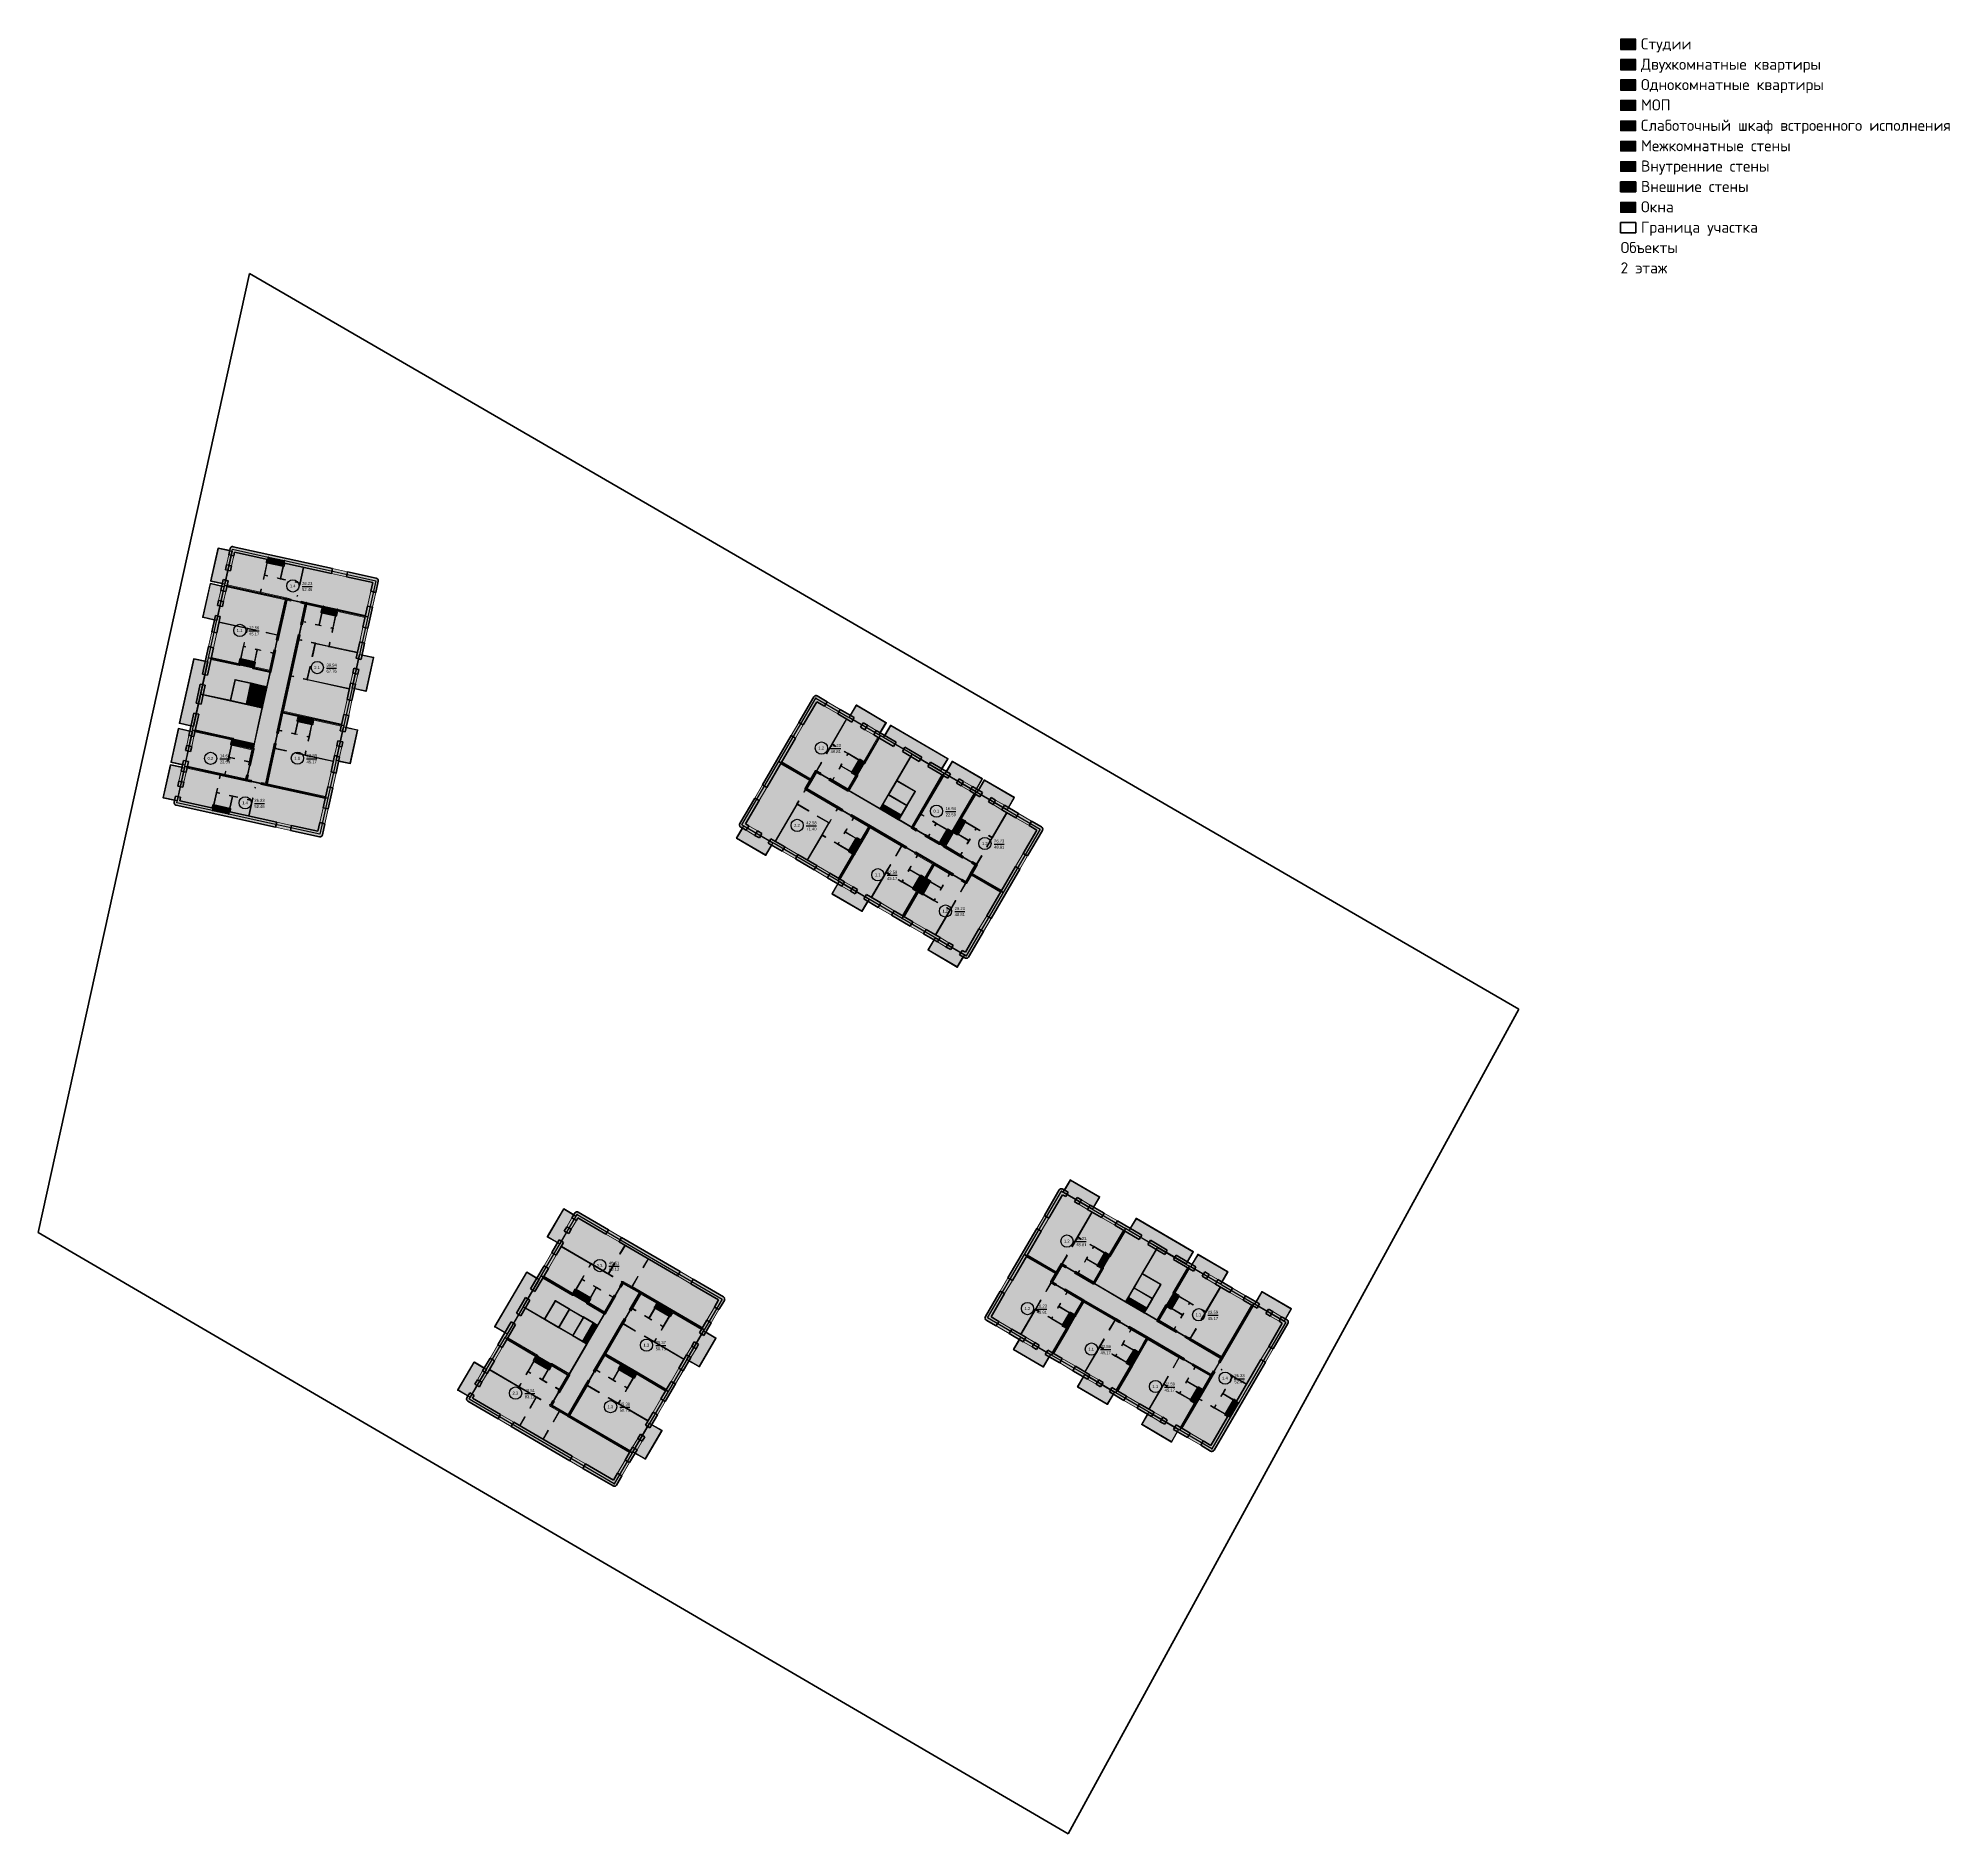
# Model space of a CAD drawing. Header units: millimetres. Extents: x 0 to 187688, y -153198 to 23097.
import ezdxf

# ---------------------------------------------------------------- set-up
doc = ezdxf.new("R2010")
doc.units = ezdxf.units.MM
doc.linetypes.add('Solid', pattern=[0])
for name, color, linetype, lineweight in [('Border', 7, 'Solid', 35), ('Inner Walls', 5, 'Solid', 0), ('Legend', 7, 'Solid', 0), ('One-Bedroom Apartment', 1, 'Solid', 35), ('Outer Walls', 254, 'Solid', 25), ('Room Objects', 47, 'Solid', 15), ('Room Walls', 47, 'Solid', 35), ('Service Area', 250, 'Solid', 25), ('Studio Apartment', 250, 'Solid', 25), ('Two-Bedroom Apartment', 250, 'Solid', 25), ('Windows', 47, 'Solid', 9)]:
    doc.layers.add(name, color=color, linetype=linetype, lineweight=lineweight)
doc.styles.add('Dialog.plain', font='Dialog.plain')
doc.styles.add('isocpeur', font='isocpeur')

msp = doc.modelspace()

# ---------------------------------------------------------------- hatches: boundary and pattern name
at = {"layer": 'Inner Walls', "linetype": 'Solid', "lineweight": 35}
msp.add_hatch(color=47, dxfattribs=at).paths.add_polyline_path([(155367, 10000), (156867, 10000), (156867, 11000), (155367, 11000)], flags=0)
at = {"layer": 'Inner Walls', "linetype": 'Solid', "lineweight": 0}
h = msp.add_hatch(color=47, dxfattribs=at)
h.paths.add_polyline_path([(112693, -104308), (113124, -104560), (116184, -106347), (117986, -103260), (119133, -101295), (119306, -101396), (116049, -106974), (115876, -106873), (116083, -106519), (113024, -104733), (112592, -104481)], flags=0)
h.paths.add_polyline_path([(117602, -110845), (117464, -110765), (116738, -112008), (116876, -112089), (116775, -112262), (116559, -112136), (116551, -112130), (116550, -112129), (116535, -112116), (116534, -112115), (116522, -112099), (116521, -112097), (116512, -112080), (116511, -112078), (116506, -112059), (116506, -112057), (116505, -112037), (116505, -112036), (116508, -112016), (116508, -112014), (116514, -111996), (116515, -111994), (116520, -111985), (117337, -110586), (117342, -110578), (117343, -110576), (117356, -110562), (117358, -110560), (117373, -110548), (117375, -110547), (117392, -110539), (117394, -110538), (117413, -110533), (117415, -110533), (117435, -110532), (117437, -110532), (117456, -110534), (117458, -110535), (117477, -110541), (117478, -110542), (117487, -110547), (117703, -110673)], flags=0)
h.paths.add_polyline_path([(112125, -113299), (112125, -113299), (113506, -110932), (113161, -110730), (113153, -110725), (113151, -110724), (113137, -110711), (113135, -110709), (113123, -110694), (113122, -110692), (113114, -110674), (113113, -110673), (113108, -110654), (113108, -110652), (113107, -110632), (113107, -110630), (113109, -110611), (113110, -110609), (113116, -110590), (113117, -110589), (113121, -110580), (113825, -109375), (113830, -109367), (113831, -109365), (113844, -109351), (113846, -109349), (113861, -109337), (113863, -109336), (113880, -109328), (113882, -109327), (113901, -109322), (113903, -109322), (113923, -109321), (113925, -109321), (113944, -109323), (113946, -109324), (113965, -109330), (113966, -109331), (113975, -109335), (114321, -109537), (115075, -108247), (113311, -107217), (113411, -107044), (115176, -108074), (115372, -107737), (115545, -107838), (115298, -108261), (114443, -109725), (112911, -112349), (112298, -113399), (112298, -113399)], flags=0)
h.paths.add_polyline_path([(113608, -110759), (114220, -109710), (113952, -109554), (113340, -110603)], flags=0)
h.paths.add_polyline_path([(111187, -101466), (111799, -100418), (111445, -100211), (111416, -100185), (111399, -100150), (111397, -100111), (111410, -100074), (112842, -97621), (113014, -97722), (111633, -100088), (111978, -100290), (111986, -100295), (111988, -100297), (112003, -100310), (112004, -100311), (112016, -100327), (112017, -100328), (112026, -100346), (112026, -100348), (112031, -100367), (112032, -100369), (112033, -100388), (112033, -100390), (112030, -100410), (112030, -100412), (112023, -100430), (112022, -100432), (112018, -100441), (111314, -101645), (111309, -101653), (111308, -101655), (111295, -101670), (111293, -101671), (111278, -101683), (111276, -101684), (111259, -101693), (111257, -101693), (111238, -101698), (111236, -101699), (111216, -101700), (111214, -101700), (111195, -101697), (111193, -101697), (111174, -101690), (111173, -101689), (111164, -101685), (110819, -101483), (110065, -102774), (111829, -103804), (111728, -103977), (109878, -102896), (109848, -102871), (109831, -102836), (109829, -102797), (109842, -102760), (110696, -101296), (110722, -101267), (110757, -101250), (110796, -101247), (110833, -101260)], flags=0)
h.paths.add_polyline_path([(105833, -109625), (107215, -107259), (106869, -107057), (106861, -107052), (106860, -107051), (106845, -107038), (106844, -107036), (106832, -107021), (106831, -107019), (106822, -107002), (106821, -107000), (106816, -106981), (106816, -106979), (106815, -106959), (106815, -106957), (106818, -106938), (106818, -106936), (106825, -106917), (106825, -106916), (106830, -106907), (107533, -105702), (107539, -105694), (107540, -105692), (107553, -105678), (107554, -105676), (107570, -105665), (107571, -105664), (107589, -105655), (107591, -105654), (107610, -105649), (107612, -105649), (107631, -105648), (107633, -105648), (107653, -105650), (107655, -105651), (107673, -105657), (107675, -105658), (107684, -105663), (108029, -105864), (108501, -105056), (108783, -104573), (107019, -103543), (107119, -103371), (108970, -104451), (112548, -106540), (112447, -106712), (112015, -106460), (108956, -104674), (107438, -107274), (107438, -107274), (106006, -109726), (106006, -109726), (106006, -109726)], flags=0)
h.paths.add_polyline_path([(107928, -106037), (107661, -105881), (107048, -106930), (107316, -107086)], flags=0)
h.paths.add_polyline_path([(101837, -97971), (103600, -99000), (104354, -97709), (104009, -97507), (104001, -97502), (103999, -97501), (103984, -97488), (103983, -97486), (103971, -97471), (103970, -97469), (103961, -97451), (103961, -97450), (103956, -97431), (103956, -97429), (103954, -97409), (103954, -97407), (103957, -97388), (103958, -97386), (103964, -97367), (103965, -97365), (103969, -97357), (104672, -96152), (104678, -96144), (104679, -96142), (104692, -96127), (104693, -96126), (104709, -96114), (104711, -96113), (104728, -96105), (104730, -96104), (104749, -96099), (104751, -96099), (104771, -96097), (104772, -96098), (104792, -96100), (104794, -96101), (104812, -96107), (104814, -96108), (104823, -96112), (105168, -96314), (106550, -93948), (106722, -94049), (105291, -96501), (105265, -96530), (105230, -96547), (105191, -96550), (105154, -96537), (104800, -96330), (104188, -97380), (104541, -97586), (104570, -97612), (104588, -97647), (104590, -97686), (104577, -97723), (103722, -99187), (103700, -99214), (103670, -99231), (103636, -99237), (103586, -99223), (101736, -98143)], flags=0)
h.paths.add_polyline_path([(99541, -105952), (99541, -105952), (99541, -105952), (100923, -103586), (100577, -103384), (100569, -103379), (100567, -103378), (100553, -103365), (100551, -103363), (100540, -103348), (100538, -103346), (100530, -103328), (100529, -103326), (100524, -103307), (100524, -103306), (100523, -103286), (100523, -103284), (100525, -103265), (100526, -103263), (100532, -103244), (100533, -103242), (100538, -103234), (101241, -102029), (101247, -102021), (101248, -102019), (101261, -102005), (101262, -102003), (101278, -101991), (101279, -101990), (101297, -101982), (101299, -101981), (101318, -101976), (101320, -101976), (101339, -101975), (101341, -101975), (101361, -101977), (101363, -101978), (101381, -101984), (101383, -101985), (101392, -101990), (101737, -102191), (102491, -100900), (100728, -99870), (100828, -99698), (102678, -100778), (105824, -102614), (106256, -102866), (106155, -103039), (102664, -101001), (101859, -102378), (101859, -102378), (101146, -103600), (101146, -103600), (99714, -106053), (99714, -106053)], flags=0)
h.paths.add_polyline_path([(101636, -102364), (101369, -102208), (100756, -103257), (101024, -103413)], flags=0)
h.paths.add_polyline_path([(97005, -96539), (97005, -96539), (97106, -96367), (99950, -98027), (100405, -97250), (100431, -97221), (100466, -97204), (100505, -97202), (100541, -97214), (100973, -97466), (100872, -97639), (100527, -97437), (100072, -98214), (99619, -98992), (99965, -99194), (99864, -99366), (99432, -99114), (99403, -99088), (99386, -99053), (99384, -99014), (99396, -98977), (99849, -98200)], flags=0)
h.paths.add_polyline_path([(90719, -59464), (91064, -59666), (91519, -58889), (91972, -58111), (91626, -57909), (91727, -57737), (92159, -57989), (92188, -58015), (92205, -58050), (92208, -58088), (92195, -58125), (91742, -58903), (94586, -60563), (94485, -60736), (91641, -59076), (91187, -59853), (91161, -59882), (91126, -59899), (91087, -59901), (91050, -59889), (90618, -59636)], flags=0)
h.paths.add_polyline_path([(88609, -56032), (88584, -56061), (88548, -56078), (88510, -56081), (88473, -56068), (87062, -55245), (87163, -55072), (88487, -55845), (89218, -54593), (89224, -54585), (89225, -54583), (89238, -54568), (89239, -54567), (89255, -54555), (89256, -54554), (89274, -54545), (89276, -54545), (89295, -54540), (89297, -54539), (89316, -54538), (89318, -54538), (89338, -54541), (89340, -54541), (89358, -54548), (89360, -54549), (89369, -54553), (89714, -54755), (89732, -54724), (89732, -54724), (91761, -51248), (91877, -51050), (91877, -51050), (91888, -51057), (92050, -51151), (90668, -53517), (91014, -53719), (91022, -53724), (91024, -53725), (91038, -53738), (91040, -53740), (91052, -53755), (91053, -53757), (91061, -53774), (91062, -53776), (91067, -53795), (91067, -53797), (91068, -53817), (91068, -53819), (91066, -53838), (91065, -53840), (91059, -53859), (91058, -53860), (91053, -53869), (90350, -55074), (90344, -55082), (90343, -55084), (90330, -55098), (90329, -55100), (90313, -55111), (90312, -55112), (90294, -55121), (90292, -55122), (90273, -55127), (90271, -55127), (90252, -55128), (90250, -55128), (90230, -55125), (90228, -55125), (90210, -55119), (90208, -55118), (90199, -55113), (89854, -54912), (89836, -54942), (89836, -54942), (89100, -56203), (90864, -57232), (90763, -57405), (88913, -56325), (88884, -56299), (88867, -56264), (88864, -56225), (88877, -56188), (89613, -54928), (89346, -54772)], flags=0)
h.paths.add_polyline_path([(90568, -53690), (89955, -54739), (90222, -54895), (90835, -53846)], flags=0)
h.paths.add_polyline_path([(84891, -63067), (84869, -63054), (86250, -60688), (85905, -60486), (85897, -60481), (85895, -60480), (85880, -60467), (85879, -60465), (85867, -60450), (85866, -60448), (85858, -60430), (85857, -60428), (85852, -60409), (85852, -60408), (85850, -60388), (85850, -60386), (85853, -60367), (85854, -60365), (85860, -60346), (85861, -60344), (85865, -60336), (86569, -59131), (86574, -59123), (86575, -59121), (86588, -59106), (86590, -59105), (86605, -59093), (86607, -59092), (86625, -59084), (86626, -59083), (86645, -59078), (86647, -59078), (86667, -59076), (86669, -59077), (86688, -59079), (86690, -59080), (86709, -59086), (86710, -59087), (86719, -59091), (87065, -59293), (87818, -58002), (86054, -56972), (86155, -56799), (88006, -57880), (89855, -58960), (89754, -59132), (87991, -58103), (87237, -59394), (87583, -59596), (87591, -59601), (87592, -59602), (87607, -59615), (87608, -59617), (87620, -59632), (87621, -59634), (87630, -59652), (87631, -59653), (87636, -59672), (87636, -59674), (87637, -59694), (87637, -59696), (87634, -59715), (87634, -59717), (87628, -59736), (87627, -59738), (87622, -59746), (86919, -60951), (86914, -60959), (86913, -60961), (86900, -60976), (86898, -60977), (86882, -60989), (86881, -60990), (86863, -60998), (86861, -60999), (86842, -61004), (86840, -61004), (86821, -61006), (86819, -61005), (86800, -61003), (86798, -61002), (86779, -60996), (86777, -60995), (86769, -60991), (86423, -60789), (85042, -63155)], flags=0)
h.paths.add_polyline_path([(86439, -60566), (86792, -60772), (87404, -59723), (87050, -59516), (87049, -59515), (86696, -59310), (86083, -60359), (86438, -60565)], flags=0)
h.paths.add_polyline_path([(86199, -54741), (85767, -54489), (85738, -54463), (85721, -54428), (85718, -54389), (85731, -54352), (88731, -49213), (88904, -49314), (85954, -54366), (86300, -54568)], flags=0)
h.paths.add_polyline_path([(78577, -59381), (79958, -57014), (79613, -56813), (79605, -56807), (79603, -56806), (79588, -56793), (79587, -56792), (79575, -56776), (79574, -56775), (79566, -56757), (79565, -56755), (79560, -56736), (79560, -56734), (79559, -56715), (79559, -56713), (79561, -56693), (79562, -56691), (79568, -56673), (79569, -56671), (79573, -56662), (80277, -55458), (80282, -55449), (80283, -55448), (80296, -55433), (80298, -55432), (80313, -55420), (80315, -55419), (80333, -55410), (80334, -55410), (80353, -55405), (80355, -55404), (80375, -55403), (80377, -55403), (80396, -55406), (80398, -55406), (80417, -55413), (80419, -55414), (80427, -55418), (80773, -55620), (81526, -54329), (79762, -53299), (79863, -53126), (81714, -54206), (85291, -56295), (85191, -56468), (84759, -56216), (81699, -54429), (81488, -54791), (80895, -55807), (80895, -55807), (80182, -57029), (80182, -57029), (78750, -59482), (78750, -59482), (78750, -59482)], flags=0)
h.paths.add_polyline_path([(80059, -56842), (80672, -55792), (80404, -55636), (79792, -56685)], flags=0)
h.paths.add_polyline_path([(77726, -49563), (79490, -50592), (80244, -49301), (79898, -49099), (79890, -49094), (79888, -49093), (79874, -49080), (79872, -49078), (79861, -49063), (79860, -49061), (79851, -49043), (79850, -49042), (79845, -49023), (79845, -49021), (79844, -49001), (79844, -48999), (79847, -48980), (79847, -48978), (79853, -48959), (79854, -48958), (79859, -48949), (80562, -47744), (80567, -47736), (80568, -47734), (80581, -47719), (80583, -47718), (80598, -47706), (80600, -47705), (80618, -47697), (80620, -47696), (80639, -47691), (80640, -47691), (80660, -47690), (80662, -47690), (80681, -47692), (80683, -47693), (80702, -47699), (80704, -47700), (80712, -47704), (81058, -47906), (82439, -45540), (82612, -45641), (81180, -48093), (81154, -48122), (81119, -48140), (81080, -48142), (81043, -48129), (80689, -47923), (80077, -48972), (80431, -49178), (80460, -49204), (80477, -49239), (80479, -49278), (80467, -49315), (79612, -50779), (79586, -50808), (79551, -50826), (79512, -50828), (79475, -50815), (77625, -49735)], flags=0)
h.paths.add_polyline_path([(72895, -48131), (72895, -48131), (72996, -47959), (75840, -49619), (76294, -48842), (76320, -48813), (76355, -48796), (76394, -48794), (76431, -48806), (76863, -49058), (76762, -49231), (76416, -49029), (75962, -49806), (75509, -50584), (78568, -52370), (78999, -52622), (78899, -52794), (75322, -50706), (75293, -50680), (75275, -50645), (75273, -50606), (75286, -50570), (75739, -49792)], flags=0)
h.paths.add_polyline_path([(58030, -101742), (58988, -100102), (57433, -99195), (57232, -99540), (57059, -99439), (57311, -99008), (57337, -98978), (57372, -98961), (57411, -98959), (57448, -98972), (58312, -99475), (65089, -103432), (65221, -103509), (65175, -103587), (65120, -103681), (62300, -102035), (62098, -102381), (62093, -102389), (62092, -102390), (62079, -102405), (62077, -102406), (62062, -102418), (62060, -102419), (62043, -102428), (62041, -102428), (62022, -102433), (62020, -102434), (62000, -102435), (61998, -102435), (61979, -102432), (61977, -102432), (61958, -102425), (61957, -102425), (61948, -102420), (60539, -101598), (60531, -101592), (60529, -101591), (60515, -101578), (60513, -101577), (60502, -101561), (60500, -101559), (60492, -101542), (60491, -101540), (60486, -101521), (60486, -101519), (60485, -101499), (60485, -101497), (60487, -101478), (60488, -101476), (60494, -101458), (60495, -101456), (60500, -101447), (60701, -101102), (59160, -100203), (58203, -101843)], flags=0)
h.paths.add_polyline_path([(60874, -101203), (60718, -101470), (61971, -102202), (62127, -101935)], flags=0)
h.paths.add_polyline_path([(54501, -107788), (55509, -106060), (57274, -103038), (57526, -102606), (57699, -102707), (57447, -103139), (55732, -106075), (57359, -107025), (57359, -107025), (58785, -107857), (58785, -107857), (61597, -109499), (61691, -109554), (61641, -109640), (61590, -109726), (61590, -109726), (58771, -108080), (58569, -108426), (58564, -108434), (58563, -108435), (58550, -108450), (58548, -108451), (58533, -108463), (58531, -108464), (58513, -108473), (58511, -108474), (58492, -108479), (58490, -108479), (58471, -108480), (58469, -108480), (58450, -108477), (58448, -108477), (58429, -108471), (58427, -108470), (58419, -108465), (57010, -107643), (57002, -107637), (57000, -107636), (56985, -107623), (56984, -107622), (56972, -107606), (56971, -107605), (56963, -107587), (56962, -107585), (56957, -107566), (56957, -107564), (56955, -107545), (56956, -107543), (56958, -107523), (56959, -107521), (56965, -107503), (56966, -107501), (56970, -107492), (57172, -107147), (55942, -106429), (55632, -106248), (54674, -107888)], flags=0)
h.paths.add_polyline_path([(57345, -107248), (57189, -107515), (58441, -108247), (58598, -107979)], flags=0)
h.paths.add_polyline_path([(50678, -110765), (50476, -111111), (52031, -112018), (53745, -109083), (53997, -108651), (54169, -108752), (53917, -109184), (52204, -112119), (58162, -115599), (58162, -115599), (58162, -115599), (58105, -115697), (58061, -115772), (58061, -115772), (58061, -115772), (52016, -112242), (52016, -112242), (51152, -111738), (50289, -111233), (50260, -111207), (50243, -111172), (50241, -111133), (50253, -111096), (50505, -110664)], flags=0)
h.paths.add_polyline_path([(56727, -100404), (55719, -102130), (55694, -102159), (55659, -102177), (55620, -102179), (55583, -102166), (53870, -101166), (53840, -101140), (53823, -101105), (53821, -101066), (53834, -101029), (54040, -100675), (52788, -99944), (52580, -100298), (52554, -100327), (52519, -100344), (52480, -100346), (52444, -100333), (49538, -98637), (49638, -98464), (52458, -100110), (52660, -99765), (52665, -99757), (52666, -99755), (52679, -99740), (52681, -99739), (52696, -99727), (52698, -99726), (52716, -99718), (52717, -99717), (52736, -99712), (52738, -99712), (52758, -99710), (52760, -99710), (52779, -99713), (52781, -99714), (52800, -99720), (52801, -99721), (52810, -99725), (54219, -100548), (54227, -100553), (54229, -100554), (54243, -100567), (54245, -100569), (54257, -100584), (54258, -100586), (54266, -100604), (54267, -100605), (54272, -100624), (54272, -100626), (54273, -100646), (54273, -100648), (54271, -100667), (54270, -100669), (54264, -100688), (54263, -100690), (54258, -100698), (54057, -101044), (55597, -101943), (56555, -100303)], flags=0)
h.paths.add_polyline_path([(46109, -104509), (49015, -106206), (49044, -106232), (49061, -106267), (49064, -106306), (49051, -106343), (48844, -106697), (50097, -107428), (50304, -107074), (50330, -107045), (50365, -107028), (50404, -107026), (50441, -107038), (52154, -108039), (52183, -108064), (52201, -108100), (52203, -108138), (52190, -108175), (51182, -109902), (51010, -109801), (51967, -108161), (50426, -107261), (50225, -107607), (50220, -107615), (50218, -107617), (50205, -107631), (50204, -107633), (50188, -107644), (50187, -107645), (50169, -107654), (50167, -107655), (50148, -107660), (50146, -107660), (50127, -107661), (50125, -107661), (50105, -107658), (50103, -107658), (50085, -107652), (50083, -107651), (50074, -107646), (48666, -106824), (48657, -106819), (48656, -106817), (48641, -106805), (48640, -106803), (48628, -106787), (48627, -106786), (48618, -106768), (48618, -106766), (48613, -106747), (48612, -106745), (48611, -106726), (48611, -106724), (48614, -106704), (48614, -106703), (48621, -106684), (48621, -106682), (48626, -106674), (48828, -106328), (46008, -104682)], flags=0)
h.paths.add_polyline_path([(25746, -34460), (26185, -32465), (25785, -32377), (25828, -32182), (26326, -32292), (26326, -32292), (27981, -32656), (27981, -32656), (29363, -32960), (29363, -32960), (32136, -33571), (32117, -33659), (32093, -33766), (32093, -33766), (32093, -33766), (29417, -33177), (29331, -33568), (29329, -33578), (29328, -33579), (29320, -33597), (29319, -33599), (29308, -33615), (29307, -33617), (29293, -33630), (29291, -33632), (29275, -33642), (29273, -33643), (29255, -33650), (29253, -33651), (29233, -33654), (29231, -33654), (29212, -33654), (29210, -33654), (29200, -33652), (27838, -33352), (27828, -33350), (27826, -33349), (27808, -33341), (27807, -33340), (27791, -33329), (27789, -33328), (27776, -33314), (27774, -33312), (27764, -33296), (27763, -33294), (27756, -33276), (27755, -33274), (27752, -33254), (27752, -33252), (27752, -33233), (27752, -33231), (27754, -33221), (27840, -32830), (26380, -32508), (25941, -34503)], flags=0)
h.paths.add_polyline_path([(29222, -33134), (28035, -32873), (27969, -33176), (29155, -33437)], flags=0)
h.paths.add_polyline_path([(23396, -45133), (23857, -43041), (24640, -39483), (25531, -35437), (25726, -35480), (25619, -35968), (24835, -39526), (24074, -42986), (29635, -44211), (29787, -44244), (29744, -44439), (27068, -43850), (26982, -44241), (26979, -44250), (26979, -44252), (26971, -44270), (26970, -44272), (26959, -44288), (26957, -44289), (26943, -44303), (26942, -44304), (26925, -44315), (26923, -44316), (26905, -44323), (26903, -44323), (26884, -44327), (26882, -44327), (26862, -44326), (26860, -44326), (26851, -44324), (25488, -44025), (25479, -44022), (25477, -44021), (25459, -44013), (25457, -44013), (25441, -44001), (25440, -44000), (25426, -43986), (25425, -43984), (25414, -43968), (25414, -43966), (25406, -43948), (25406, -43946), (25402, -43927), (25402, -43925), (25403, -43905), (25403, -43903), (25405, -43893), (25491, -43503), (24172, -43213), (24031, -43181), (23591, -45176)], flags=0)
h.paths.add_polyline_path([(25686, -43546), (25619, -43848), (26805, -44110), (26872, -43807)], flags=0)
h.paths.add_polyline_path([(21911, -49970), (22312, -50058), (23073, -46598), (23181, -46110), (23376, -46153), (23269, -46641), (22507, -50101), (28220, -51359), (28220, -51359), (28220, -51359), (28193, -51484), (28177, -51555), (28177, -51555), (21868, -50166)], flags=0)
h.paths.add_polyline_path([(18519, -30778), (18562, -30582), (18562, -30582), (24372, -31862), (24372, -31862), (24851, -31967), (24808, -32162), (24427, -32078), (23558, -36027), (23362, -35984), (23470, -35495), (24232, -32036)], flags=0)
h.paths.add_polyline_path([(22629, -28106), (22595, -28262), (24001, -28572), (24035, -28416), (24231, -28459), (24177, -28703), (24174, -28712), (24174, -28714), (24166, -28732), (24165, -28734), (24154, -28750), (24152, -28751), (24138, -28765), (24137, -28766), (24120, -28777), (24119, -28778), (24100, -28785), (24098, -28785), (24079, -28789), (24077, -28789), (24058, -28788), (24056, -28788), (24046, -28787), (22464, -28438), (22454, -28436), (22452, -28435), (22435, -28427), (22433, -28426), (22417, -28415), (22415, -28414), (22402, -28400), (22400, -28398), (22390, -28382), (22389, -28380), (22382, -28362), (22381, -28360), (22378, -28340), (22378, -28338), (22378, -28319), (22378, -28317), (22380, -28307), (22434, -28063)], flags=0)
h.paths.add_polyline_path([(23343, -37003), (22882, -39096), (22866, -39132), (22838, -39159), (22802, -39173), (22763, -39172), (21108, -38808), (21072, -38792), (21045, -38764), (21031, -38728), (21031, -38689), (21119, -38288), (19934, -38027), (19845, -38427), (19829, -38463), (19801, -38490), (19765, -38504), (19726, -38504), (16952, -37893), (16995, -37698), (19671, -38287), (19757, -37896), (19760, -37887), (19760, -37885), (19768, -37867), (19769, -37865), (19780, -37849), (19781, -37847), (19796, -37834), (19797, -37833), (19814, -37822), (19815, -37821), (19834, -37814), (19836, -37814), (19855, -37810), (19857, -37810), (19876, -37810), (19878, -37811), (19888, -37812), (21250, -38112), (21260, -38115), (21262, -38115), (21280, -38123), (21281, -38124), (21297, -38135), (21299, -38137), (21313, -38151), (21314, -38152), (21324, -38169), (21325, -38171), (21332, -38189), (21333, -38191), (21336, -38210), (21336, -38212), (21336, -38232), (21336, -38234), (21334, -38243), (21248, -38634), (22708, -38955), (23147, -36960)], flags=0)
h.paths.add_polyline_path([(15429, -44813), (19110, -45623), (19146, -45639), (19173, -45667), (19187, -45704), (19187, -45743), (19099, -46143), (21130, -46590), (21165, -46606), (21192, -46634), (21207, -46670), (21206, -46709), (20855, -48303), (20660, -48260), (20989, -46764), (18967, -46319), (18958, -46316), (18956, -46316), (18938, -46308), (18936, -46307), (18920, -46296), (18919, -46294), (18905, -46280), (18904, -46279), (18894, -46262), (18893, -46261), (18886, -46242), (18885, -46240), (18882, -46221), (18881, -46219), (18882, -46200), (18882, -46198), (18884, -46188), (18970, -45797), (15386, -45008)], flags=0)
h.paths.add_polyline_path([(14602, -48566), (14602, -48566), (14626, -48457), (14645, -48371), (14645, -48371), (20358, -49628), (20445, -49237), (20640, -49280), (20554, -49671), (20935, -49755), (20892, -49951)], flags=0)
h.paths.add_polyline_path([(18660, -52831), (18695, -52675), (17288, -52365), (17254, -52521), (17059, -52478), (17112, -52234), (17115, -52225), (17115, -52223), (17123, -52205), (17124, -52203), (17135, -52187), (17137, -52186), (17151, -52172), (17152, -52171), (17169, -52160), (17171, -52159), (17189, -52152), (17191, -52152), (17210, -52148), (17212, -52148), (17232, -52149), (17234, -52149), (17243, -52150), (18825, -52499), (18835, -52501), (18837, -52502), (18855, -52510), (18856, -52511), (18873, -52522), (18874, -52523), (18888, -52537), (18889, -52539), (18899, -52555), (18900, -52557), (18907, -52575), (18908, -52577), (18911, -52597), (18911, -52599), (18911, -52618), (18911, -52620), (18909, -52630), (18855, -52874)], flags=0)
at = {"layer": 'One-Bedroom Apartment', "linetype": 'Solid', "lineweight": 0}
msp.add_hatch(color=250, dxfattribs=at).paths.add_polyline_path([(155367, 18000), (156867, 18000), (156867, 19000), (155367, 19000)], flags=0)
at = {"layer": 'One-Bedroom Apartment', "linetype": 'Solid', "lineweight": 25}
for points in [[(17669, -26963), (19036, -27264), (18323, -30501), (16956, -30200)], [(18296, -30626), (19079, -27068), (22585, -27840), (22585, -27840), (22478, -28329), (22477, -28331), (22478, -28333), (22478, -28334), (22479, -28336), (22480, -28338), (22482, -28339), (22483, -28340), (22485, -28341), (24067, -28689), (24069, -28689), (24071, -28689), (24073, -28688), (24075, -28688), (24076, -28686), (24078, -28685), (24079, -28683), (24079, -28681), (24187, -28193), (24187, -28193), (26111, -28617), (33142, -30165), (32359, -33722)], [(16901, -30450), (18268, -30751), (17540, -34059), (16173, -33758)], [(23171, -46620), (23954, -43062), (25610, -43427), (25502, -43915), (25502, -43917), (25502, -43919), (25503, -43921), (25504, -43922), (25505, -43924), (25506, -43925), (25508, -43926), (25510, -43927), (26872, -44227), (26874, -44227), (26876, -44227), (26878, -44226), (26880, -44225), (26881, -44224), (26883, -44223), (26884, -44221), (26884, -44219), (26992, -43731), (30009, -44395), (29226, -47953), (28443, -51511), (22388, -50178), (22388, -50177)], [(75875, -49756), (72730, -47919), (76360, -41701), (76360, -41701), (79506, -43538), (82652, -45375), (81094, -48043), (81094, -48043), (80662, -47791), (80660, -47790), (80658, -47790), (80656, -47789), (80654, -47790), (80653, -47790), (80651, -47791), (80649, -47793), (80648, -47794), (79945, -48999), (79944, -49001), (79944, -49003), (79944, -49005), (79944, -49007), (79945, -49009), (79946, -49010), (79947, -49012), (79949, -49013), (80380, -49265), (79526, -50729), (79526, -50729), (76381, -48893)], [(83247, -44101), (82541, -45310), (79616, -43602), (80322, -42393)], [(30621, -48129), (29254, -47828), (29982, -44520), (31349, -44821)], [(12985, -48238), (14352, -48539), (13639, -51777), (12272, -51476)], [(13596, -51972), (14380, -48414), (21411, -49963), (28443, -51511), (27660, -55068), (20628, -53520), (18704, -53097), (18704, -53097), (18812, -52608), (18812, -52606), (18812, -52604), (18811, -52603), (18810, -52601), (18809, -52599), (18808, -52598), (18806, -52597), (18804, -52596), (17222, -52248), (17220, -52248), (17218, -52248), (17216, -52249), (17214, -52249), (17213, -52251), (17211, -52252), (17211, -52254), (17210, -52256), (17102, -52744), (17102, -52744)], [(95831, -51448), (95125, -52657), (92200, -50949), (92906, -49740)], [(88963, -56239), (89818, -54775), (90250, -55027), (90252, -55028), (90253, -55028), (90255, -55028), (90257, -55028), (90259, -55027), (90261, -55026), (90262, -55025), (90263, -55023), (90967, -53819), (90968, -53817), (90968, -53815), (90968, -53813), (90968, -53811), (90967, -53809), (90966, -53808), (90965, -53806), (90963, -53805), (90532, -53553), (90532, -53553), (92089, -50885), (98381, -54558), (94751, -60776), (94751, -60776), (91605, -58939), (92109, -58075)], [(78537, -59647), (81663, -54293), (81663, -54293), (84809, -56129), (87955, -57966), (87101, -59430), (87101, -59430), (86669, -59178), (86667, -59177), (86665, -59176), (86663, -59176), (86661, -59177), (86659, -59177), (86658, -59178), (86656, -59180), (86655, -59181), (85952, -60386), (85951, -60388), (85950, -60390), (85950, -60392), (85951, -60394), (85951, -60395), (85952, -60397), (85954, -60399), (85955, -60400), (86387, -60652), (86387, -60652), (84829, -63320), (84829, -63320), (81683, -61484)], [(84829, -63320), (86387, -60652), (86387, -60652), (86819, -60904), (86821, -60905), (86823, -60906), (86825, -60906), (86827, -60905), (86828, -60905), (86830, -60904), (86832, -60902), (86833, -60901), (87536, -59696), (87537, -59694), (87537, -59692), (87537, -59690), (87537, -59688), (87536, -59686), (87535, -59685), (87534, -59683), (87532, -59682), (87100, -59430), (87955, -57966), (87955, -57966), (91100, -59802), (91605, -58939), (94751, -60776), (91121, -66994), (91121, -66994), (87975, -65157)], [(77942, -60920), (78648, -59711), (81573, -61419), (80867, -62628)], [(87380, -66430), (88085, -65221), (90948, -66893), (90242, -68102)], [(104212, -90672), (103506, -91881), (100643, -90210), (101349, -89001)], [(100491, -97301), (99986, -98164), (96840, -96327), (100470, -90109), (100470, -90109), (103616, -91946), (106762, -93782), (105204, -96451), (105204, -96451), (104772, -96199), (104771, -96198), (104769, -96197), (104767, -96197), (104765, -96198), (104763, -96198), (104761, -96199), (104760, -96201), (104759, -96202), (104056, -97407), (104055, -97409), (104054, -97411), (104054, -97413), (104055, -97415), (104055, -97417), (104056, -97418), (104058, -97420), (104059, -97421), (104491, -97673), (103636, -99137), (103636, -99137)], [(96356, -104382), (93210, -102545), (96840, -96327), (96840, -96327), (99986, -98164), (99483, -99028), (102628, -100864), (101773, -102328), (101341, -102076), (101339, -102075), (101338, -102075), (101336, -102075), (101334, -102075), (101332, -102076), (101330, -102077), (101329, -102078), (101328, -102079), (100624, -103284), (100623, -103286), (100623, -103288), (100623, -103290), (100623, -103292), (100624, -103293), (100625, -103295), (100626, -103297), (100628, -103298), (101060, -103550), (101060, -103550), (99502, -106218)], [(113074, -104647), (109928, -102810), (110783, -101346), (111214, -101598), (111216, -101599), (111218, -101600), (111220, -101600), (111222, -101599), (111224, -101599), (111225, -101598), (111227, -101596), (111228, -101595), (111931, -100390), (111932, -100388), (111933, -100386), (111933, -100384), (111932, -100383), (111932, -100381), (111931, -100379), (111929, -100378), (111928, -100376), (111496, -100124), (113054, -97456), (113054, -97456), (116200, -99293), (119346, -101129), (116220, -106483), (116219, -106483)], [(116795, -98019), (116090, -99228), (113164, -97520), (113870, -96311)], [(57360, -103088), (59124, -100066), (59125, -100066), (60838, -101066), (60586, -101498), (60585, -101499), (60585, -101501), (60585, -101503), (60585, -101505), (60586, -101507), (60587, -101509), (60588, -101510), (60590, -101511), (61998, -102334), (62000, -102335), (62002, -102335), (62004, -102335), (62006, -102335), (62008, -102334), (62009, -102333), (62011, -102332), (62012, -102330), (62264, -101898), (62264, -101898), (65386, -103721), (63621, -106744), (61857, -109766), (61857, -109766), (55596, -106111)], [(102648, -108055), (99502, -106218), (102628, -100864), (102628, -100864), (105774, -102701), (108920, -104537), (108065, -106001), (108065, -106001), (107633, -105749), (107631, -105748), (107630, -105748), (107628, -105748), (107626, -105748), (107624, -105749), (107622, -105750), (107621, -105751), (107620, -105753), (106916, -106957), (106915, -106959), (106915, -106961), (106915, -106963), (106915, -106965), (106916, -106967), (106917, -106968), (106918, -106970), (106920, -106971), (107352, -107223), (105794, -109892)], [(115716, -107347), (119346, -101129), (119346, -101129), (122492, -102966), (118862, -109184), (117868, -110885), (117868, -110885), (117437, -110633), (117435, -110632), (117433, -110632), (117431, -110632), (117429, -110632), (117427, -110633), (117426, -110634), (117424, -110635), (117423, -110637), (116606, -112036), (116605, -112037), (116605, -112039), (116605, -112041), (116605, -112043), (116606, -112045), (116607, -112047), (116608, -112048), (116610, -112049), (117042, -112301), (117042, -112301), (115232, -115402), (115232, -115402), (112086, -113565)], [(123025, -101656), (122319, -102865), (119456, -101194), (120162, -99985)], [(64895, -107339), (63686, -106633), (65322, -103831), (66531, -104537)], [(95760, -105655), (96466, -104446), (99391, -106154), (98686, -107363)], [(108940, -111728), (105794, -109892), (108920, -104537), (108920, -104537), (112066, -106374), (115212, -108211), (114357, -109674), (114356, -109674), (113925, -109422), (113923, -109421), (113921, -109421), (113919, -109420), (113917, -109421), (113915, -109421), (113914, -109423), (113912, -109424), (113911, -109425), (113208, -110630), (113207, -110632), (113207, -110634), (113206, -110636), (113207, -110638), (113207, -110640), (113208, -110641), (113210, -110643), (113211, -110644), (113643, -110896), (113644, -110896), (112086, -113565)], [(53831, -109133), (55596, -106111), (55596, -106111), (57309, -107111), (57057, -107543), (57056, -107545), (57055, -107546), (57055, -107548), (57056, -107550), (57056, -107552), (57057, -107554), (57059, -107555), (57060, -107556), (58469, -108379), (58471, -108380), (58473, -108380), (58475, -108380), (58477, -108380), (58478, -108379), (58480, -108378), (58482, -108377), (58483, -108375), (58735, -107943), (61857, -109766), (60092, -112789), (58327, -115811), (58327, -115811), (52066, -112156)], [(102052, -109328), (102758, -108119), (105683, -109827), (104977, -111036)], [(108344, -113002), (109050, -111793), (111975, -113501), (111269, -114710)], [(59601, -116407), (58392, -115701), (60028, -112899), (61237, -113605)]]:
    msp.add_hatch(color=250, dxfattribs=at).paths.add_polyline_path(points, flags=0)
at = {"layer": 'One-Bedroom Apartment', "linetype": 'Solid', "lineweight": 35}
msp.add_hatch(color=250, dxfattribs=at).paths.add_polyline_path([(16729, -37741), (17513, -34184), (18296, -30626), (24351, -31959), (24351, -31960), (23568, -35517), (22784, -39075), (21129, -38710), (21237, -38222), (21237, -38220), (21237, -38218), (21236, -38216), (21235, -38214), (21234, -38213), (21232, -38211), (21231, -38210), (21229, -38210), (19867, -37910), (19865, -37910), (19863, -37910), (19861, -37910), (19859, -37911), (19857, -37912), (19856, -37914), (19855, -37916), (19855, -37918), (19747, -38406), (19747, -38406)], flags=0)
at = {"layer": 'Outer Walls', "linetype": 'Solid', "lineweight": 0}
msp.add_hatch(color=47, dxfattribs=at).paths.add_polyline_path([(155367, 8000), (156867, 8000), (156867, 9000), (155367, 9000)], flags=0)
at = {"layer": 'Outer Walls', "linetype": 'Solid', "lineweight": 25}
h = msp.add_hatch(color=47, dxfattribs=at)
h.paths.add_polyline_path([(120814, -105344), (122150, -103056), (121829, -102868), (122081, -102437), (122618, -102750), (122658, -102779), (122691, -102815), (122717, -102856), (122734, -102902), (122741, -102951), (122740, -103000), (122728, -103047), (122708, -103092), (121246, -105596)], flags=0)
h.paths.add_polyline_path([(120966, -102364), (120534, -102112), (120786, -101680), (121218, -101932)], flags=0)
h.paths.add_polyline_path([(114389, -114620), (115142, -115060), (120058, -106640), (120489, -106892), (115447, -115528), (115419, -115567), (115383, -115601), (115341, -115626), (115295, -115643), (115247, -115651), (115198, -115649), (115150, -115638), (115106, -115618), (114137, -115052)], flags=0)
h.paths.add_polyline_path([(119670, -101608), (118295, -100805), (118547, -100373), (119922, -101176)], flags=0)
h.paths.add_polyline_path([(115832, -98789), (117251, -99617), (116999, -100049), (115580, -99220)], flags=0)
h.paths.add_polyline_path([(114537, -98032), (114969, -98284), (114717, -98716), (114285, -98464)], flags=0)
h.paths.add_polyline_path([(111723, -96389), (113673, -97528), (113421, -97960), (111471, -96821)], flags=0)
h.paths.add_polyline_path([(111718, -113061), (113094, -113864), (112842, -114296), (111466, -113493)], flags=0)
h.paths.add_polyline_path([(109208, -94921), (110860, -95885), (110608, -96317), (108956, -95353)], flags=0)
h.paths.add_polyline_path([(110423, -112305), (110855, -112557), (110602, -112989), (110171, -112736)], flags=0)
h.paths.add_polyline_path([(108140, -110972), (109559, -111801), (109307, -112232), (107888, -111404)], flags=0)
h.paths.add_polyline_path([(105963, -93026), (108345, -94417), (108093, -94849), (105711, -93458)], flags=0)
h.paths.add_polyline_path([(105426, -109388), (106845, -110216), (106593, -110648), (105174, -109819)], flags=0)
h.paths.add_polyline_path([(103292, -91467), (104667, -92270), (104415, -92702), (103040, -91899)], flags=0)
h.paths.add_polyline_path([(104131, -108631), (104563, -108883), (104311, -109315), (103879, -109063)], flags=0)
h.paths.add_polyline_path([(101848, -107299), (103267, -108127), (103015, -108559), (101596, -107731)], flags=0)
h.paths.add_polyline_path([(101996, -90711), (102428, -90963), (102176, -91395), (101744, -91143)], flags=0)
h.paths.add_polyline_path([(98792, -92488), (100254, -89983), (100283, -89943), (100319, -89910), (100361, -89884), (100407, -89867), (100455, -89860), (100504, -89861), (100552, -89873), (100596, -89893), (101133, -90207), (100881, -90638), (100560, -90451), (99224, -92740)], flags=0)
h.paths.add_polyline_path([(99134, -105714), (100553, -106543), (100301, -106974), (98882, -106146)], flags=0)
h.paths.add_polyline_path([(98507, -54342), (98547, -54371), (98580, -54407), (98606, -54448), (98623, -54494), (98631, -54543), (98629, -54592), (98618, -54639), (98597, -54684), (97135, -57188), (96703, -56936), (98039, -54648), (97287, -54208), (97539, -53777)], flags=0)
h.paths.add_polyline_path([(95212, -98619), (98036, -93783), (98468, -94035), (95644, -98871)], flags=0)
h.paths.add_polyline_path([(97839, -104958), (98271, -105210), (98019, -105642), (97587, -105390)], flags=0)
h.paths.add_polyline_path([(95600, -103651), (96975, -104454), (96723, -104886), (95348, -104083)], flags=0)
h.paths.add_polyline_path([(96379, -58484), (93555, -63320), (93124, -63068), (95947, -58232)], flags=0)
h.paths.add_polyline_path([(95991, -53452), (94616, -52649), (94868, -52217), (96244, -53020)], flags=0)
h.paths.add_polyline_path([(93084, -102761), (93044, -102732), (93011, -102696), (92985, -102654), (92968, -102608), (92960, -102560), (92962, -102511), (92974, -102463), (92994, -102419), (94456, -99914), (94888, -100167), (93552, -102455), (94304, -102894), (94052, -103326)], flags=0)
h.paths.add_polyline_path([(93752, -52145), (93320, -51893), (93573, -51461), (94004, -51713)], flags=0)
h.paths.add_polyline_path([(92799, -64615), (91337, -67120), (91308, -67159), (91272, -67193), (91231, -67218), (91185, -67235), (91136, -67243), (91087, -67241), (91040, -67230), (90995, -67210), (90458, -66896), (90710, -66464), (91031, -66652), (92367, -64363)], flags=0)
h.paths.add_polyline_path([(92457, -51389), (91470, -50812), (91722, -50381), (92709, -50957)], flags=0)
h.paths.add_polyline_path([(90427, -49624), (90858, -49876), (90606, -50308), (90175, -50056)], flags=0)
h.paths.add_polyline_path([(89595, -66392), (89163, -66140), (89415, -65708), (89847, -65960)], flags=0)
h.paths.add_polyline_path([(87613, -47982), (89563, -49120), (89311, -49552), (87361, -48413)], flags=0)
h.paths.add_polyline_path([(88299, -65636), (86924, -64833), (87176, -64401), (88551, -65204)], flags=0)
h.paths.add_polyline_path([(85098, -46513), (86749, -47477), (86497, -47909), (84846, -46945)], flags=0)
h.paths.add_polyline_path([(85628, -64076), (83778, -62996), (84030, -62564), (85880, -63645)], flags=0)
h.paths.add_polyline_path([(82284, -44871), (84234, -46009), (83982, -46441), (82032, -45302)], flags=0)
h.paths.add_polyline_path([(82482, -62240), (81064, -61411), (81316, -60980), (82735, -61808)], flags=0)
h.paths.add_polyline_path([(80989, -44114), (81421, -44366), (81168, -44798), (80737, -44546)], flags=0)
h.paths.add_polyline_path([(80200, -60907), (79768, -60655), (80020, -60223), (80452, -60475)], flags=0)
h.paths.add_polyline_path([(78750, -42807), (80125, -43610), (79873, -44042), (78497, -43239)], flags=0)
h.paths.add_polyline_path([(78905, -60151), (77486, -59323), (77738, -58891), (79157, -59719)], flags=0)
h.paths.add_polyline_path([(74682, -44080), (76144, -41575), (76172, -41535), (76208, -41502), (76250, -41476), (76296, -41459), (76345, -41452), (76393, -41453), (76441, -41465), (76486, -41485), (77454, -42051), (77202, -42483), (76450, -42043), (75113, -44332)], flags=0)
h.paths.add_polyline_path([(76191, -58566), (74340, -57486), (74592, -57054), (76443, -58135)], flags=0)
h.paths.add_polyline_path([(71102, -50211), (73925, -45375), (74357, -45627), (71534, -50463)], flags=0)
h.paths.add_polyline_path([(73045, -56730), (71669, -55927), (71921, -55495), (73297, -56298)], flags=0)
h.paths.add_polyline_path([(70805, -55422), (70374, -55170), (70626, -54739), (71057, -54991)], flags=0)
h.paths.add_polyline_path([(69510, -54666), (68973, -54353), (68934, -54324), (68900, -54288), (68875, -54246), (68858, -54201), (68850, -54152), (68852, -54103), (68863, -54055), (68883, -54011), (70346, -51506), (70777, -51759), (69441, -54047), (69762, -54234)], flags=0)
h.paths.add_polyline_path([(64319, -98756), (67277, -100482), (67316, -100511), (67350, -100547), (67375, -100589), (67392, -100635), (67400, -100683), (67398, -100732), (67387, -100780), (67367, -100824), (66837, -101731), (66405, -101479), (66809, -100788), (64067, -99187)], flags=0)
h.paths.add_polyline_path([(66081, -103027), (65350, -104279), (64918, -104027), (65649, -102774)], flags=0)
h.paths.add_polyline_path([(64846, -105142), (64594, -105574), (64162, -105322), (64414, -104890)], flags=0)
h.paths.add_polyline_path([(64089, -106438), (63333, -107733), (62901, -107481), (63658, -106186)], flags=0)
h.paths.add_polyline_path([(57281, -94646), (63023, -97999), (62771, -98431), (57028, -95078)], flags=0)
h.paths.add_polyline_path([(62577, -109029), (61568, -110756), (61137, -110504), (62145, -108776)], flags=0)
h.paths.add_polyline_path([(60812, -112051), (60056, -113347), (59624, -113094), (60380, -111799)], flags=0)
h.paths.add_polyline_path([(59552, -114210), (59300, -114642), (58868, -114390), (59120, -113958)], flags=0)
h.paths.add_polyline_path([(58795, -115506), (58064, -116758), (57633, -116506), (58364, -115253)], flags=0)
h.paths.add_polyline_path([(57308, -118053), (56779, -118960), (56750, -119000), (56714, -119033), (56672, -119059), (56626, -119076), (56578, -119083), (56529, -119082), (56481, -119070), (56437, -119050), (53479, -117323), (53731, -116891), (56473, -118492), (56876, -117801)], flags=0)
h.paths.add_polyline_path([(52685, -92253), (52714, -92214), (52750, -92180), (52792, -92155), (52838, -92137), (52886, -92130), (52935, -92132), (52983, -92143), (53027, -92163), (55985, -93890), (55733, -94322), (52991, -92721), (52840, -92980), (52408, -92728)], flags=0)
h.paths.add_polyline_path([(52184, -116567), (46441, -113214), (46693, -112782), (52436, -116135)], flags=0)
h.paths.add_polyline_path([(52336, -93844), (52084, -94276), (51652, -94024), (51904, -93592)], flags=0)
h.paths.add_polyline_path([(51579, -95139), (50848, -96392), (50417, -96139), (51148, -94887)], flags=0)
h.paths.add_polyline_path([(48342, -99693), (49660, -97435), (50092, -97687), (48773, -99946)], flags=0)
h.paths.add_polyline_path([(46945, -102085), (47837, -100557), (48269, -100809), (47377, -102337)], flags=0)
h.paths.add_polyline_path([(45123, -105207), (46441, -102949), (46873, -103201), (45554, -105459)], flags=0)
h.paths.add_polyline_path([(45145, -112458), (42187, -110731), (42148, -110702), (42114, -110666), (42089, -110624), (42072, -110578), (42064, -110530), (42066, -110481), (42077, -110433), (42098, -110389), (42375, -109914), (42807, -110166), (42655, -110425), (45397, -112026)], flags=0)
h.paths.add_polyline_path([(43635, -107755), (44366, -106503), (44798, -106755), (44067, -108007)], flags=0)
h.paths.add_polyline_path([(42879, -109050), (43131, -108618), (43563, -108870), (43311, -109302)], flags=0)
h.paths.add_polyline_path([(30364, -29297), (33196, -29921), (33243, -29936), (33285, -29960), (33323, -29992), (33353, -30030), (33375, -30074), (33389, -30121), (33392, -30170), (33387, -30218), (33145, -31314), (32657, -31206), (32844, -30355), (30256, -29785)], flags=0)
h.paths.add_polyline_path([(32823, -32779), (32373, -34822), (31885, -34715), (32335, -32671)], flags=0)
h.paths.add_polyline_path([(32050, -36287), (31697, -37892), (31209, -37784), (31562, -36180)], flags=0)
h.paths.add_polyline_path([(31482, -38868), (31375, -39357), (30886, -39249), (30994, -38761)], flags=0)
h.paths.add_polyline_path([(31160, -40333), (30806, -41938), (30318, -41830), (30671, -40226)], flags=0)
h.paths.add_polyline_path([(30484, -43403), (30131, -45007), (29642, -44900), (29996, -43295)], flags=0)
h.paths.add_polyline_path([(29916, -45984), (29808, -46472), (29320, -46365), (29427, -45876)], flags=0)
h.paths.add_polyline_path([(29593, -47449), (29240, -49053), (28752, -48946), (29105, -47341)], flags=0)
h.paths.add_polyline_path([(28917, -50518), (28467, -52562), (27979, -52454), (28429, -50410)], flags=0)
h.paths.add_polyline_path([(18835, -27015), (18850, -26968), (18874, -26925), (18906, -26888), (18945, -26858), (18988, -26836), (19035, -26822), (19084, -26819), (19133, -26824), (28899, -28974), (28792, -29463), (19270, -27366), (19190, -27729), (18701, -27622)], flags=0)
h.paths.add_polyline_path([(28145, -54027), (27904, -55122), (27889, -55169), (27865, -55211), (27833, -55249), (27794, -55279), (27751, -55301), (27703, -55314), (27655, -55318), (27606, -55312), (24774, -54689), (24881, -54201), (27469, -54770), (27657, -53919)], flags=0)
h.paths.add_polyline_path([(23309, -54366), (13543, -52216), (13496, -52201), (13453, -52177), (13416, -52145), (13386, -52107), (13364, -52063), (13350, -52016), (13346, -51967), (13352, -51918), (13486, -51311), (13974, -51419), (13894, -51782), (23416, -53878)], flags=0)
h.paths.add_polyline_path([(18975, -28706), (18867, -29194), (18379, -29087), (18486, -28598)], flags=0)
h.paths.add_polyline_path([(18652, -30171), (18417, -31238), (17929, -31130), (18164, -30063)], flags=0)
h.paths.add_polyline_path([(18202, -32215), (18095, -32703), (17606, -32595), (17714, -32107)], flags=0)
h.paths.add_polyline_path([(17880, -33679), (17526, -35284), (17038, -35176), (17391, -33572)], flags=0)
h.paths.add_polyline_path([(16123, -39335), (16716, -36641), (17204, -36749), (16611, -39443)], flags=0)
h.paths.add_polyline_path([(15496, -42179), (15908, -40312), (16396, -40419), (15985, -42287)], flags=0)
h.paths.add_polyline_path([(14796, -45361), (15281, -43156), (15770, -43263), (15284, -45469)], flags=0)
h.paths.add_polyline_path([(14473, -46826), (14581, -46338), (15069, -46445), (14962, -46934)], flags=0)
h.paths.add_polyline_path([(14023, -48870), (14258, -47803), (14747, -47910), (14512, -48977)], flags=0)
h.paths.add_polyline_path([(13701, -50335), (13808, -49847), (14297, -49954), (14189, -50442)], flags=0)
at = {"layer": 'Room Objects', "linetype": 'Solid', "lineweight": 9}
msp.add_hatch(color=5, dxfattribs=at).paths.add_polyline_path([(155367, 14000), (156867, 14000), (156867, 15000), (155367, 15000)], flags=0)
at = {"layer": 'Room Objects', "linetype": 'Solid', "lineweight": 15}
msp.add_hatch(color=5, dxfattribs=at).paths.add_polyline_path([(23442, -35622), (23442, -35622), (23540, -35644), (23540, -35644), (23482, -35908), (23482, -35908), (23384, -35886), (23384, -35886)], flags=0)
at = {"layer": 'Room Objects', "linetype": 'Solid', "lineweight": 0}
for points in [[(25646, -35841), (25646, -35841), (25549, -35820), (25549, -35820), (25607, -35556), (25607, -35556), (25705, -35578), (25705, -35578)], [(23297, -46514), (23297, -46514), (23199, -46493), (23199, -46493), (23257, -46229), (23257, -46229), (23355, -46251), (23355, -46251)], [(20456, -49649), (20456, -49649), (20359, -49627), (20359, -49627), (20423, -49334), (20423, -49334), (20521, -49356), (20521, -49356)], [(76493, -48958), (76543, -48872), (76776, -49008), (76776, -49008), (76726, -49094)], [(78579, -52608), (78630, -52522), (78863, -52658), (78863, -52658), (78812, -52744)], [(85904, -54453), (85954, -54366), (85954, -54366), (85954, -54366), (86213, -54518), (86213, -54518), (86163, -54604)], [(84871, -56281), (84921, -56195), (85155, -56331), (85155, -56331), (85104, -56417)], [(91763, -57873), (91814, -57787), (92048, -57924), (92048, -57924), (91997, -58010)], [(90704, -59687), (90755, -59601), (90988, -59737), (90988, -59737), (90938, -59823)], [(100603, -97366), (100654, -97280), (100887, -97416), (100887, -97416), (100836, -97502)], [(57109, -99353), (57246, -99119), (57332, -99169), (57332, -99169), (57196, -99404)], [(99544, -99179), (99594, -99093), (99828, -99229), (99828, -99229), (99778, -99316)], [(57426, -102976), (57562, -102743), (57648, -102793), (57648, -102793), (57512, -103026)], [(105836, -102853), (105886, -102766), (106119, -102902), (106119, -102902), (106069, -102989)], [(112729, -104445), (112779, -104359), (113012, -104495), (113012, -104495), (112962, -104581)], [(112127, -106526), (112178, -106440), (112411, -106576), (112411, -106576), (112361, -106662)], [(53897, -109021), (54033, -108788), (54119, -108838), (54119, -108838), (53983, -109071)], [(50319, -110984), (50455, -110751), (50541, -110801), (50541, -110801), (50405, -111034)]]:
    msp.add_hatch(color=5, dxfattribs=at).paths.add_polyline_path(points, flags=0)
at = {"layer": 'Room Walls', "linetype": 'Solid', "lineweight": 15}
msp.add_hatch(color=47, dxfattribs=at).paths.add_polyline_path([(155367, 12000), (156867, 12000), (156867, 13000), (155367, 13000)], flags=0)
at = {"layer": 'Room Walls', "linetype": 'Solid', "lineweight": 35}
h = msp.add_hatch(color=47, dxfattribs=at)
h.paths.add_polyline_path([(120136, -99969), (120144, -99961), (120154, -99956), (120166, -99955), (120177, -99959), (123040, -101630), (123025, -101656), (123051, -101671), (122471, -102664), (122419, -102634), (122984, -101667), (120173, -100026), (119608, -100993), (119556, -100963)], flags=0)
h.paths.add_polyline_path([(117042, -108689), (117016, -108674), (117248, -108276), (117061, -108167), (117092, -108116), (117304, -108240), (117304, -108240), (117330, -108255), (118661, -109032), (118631, -109084), (117299, -108306), (117067, -108704)], flags=0)
h.paths.add_polyline_path([(116108, -110228), (116265, -109960), (116511, -109537), (116537, -109552), (116563, -109568), (116331, -109965), (116331, -109965), (117352, -110560), (117321, -110612), (116301, -110016), (116160, -110258)], flags=0)
h.paths.add_polyline_path([(113844, -96296), (113852, -96287), (113863, -96282), (113874, -96282), (113885, -96285), (116811, -97993), (116795, -98019), (116821, -98034), (116242, -99027), (116190, -98997), (116754, -98030), (113881, -96352), (113316, -97319), (113264, -97289)], flags=0)
h.paths.add_polyline_path([(115459, -111400), (115104, -111193), (115134, -111141), (115463, -111333), (115604, -111092), (115656, -111122), (115515, -111364), (116535, -111959), (116505, -112011)], flags=0)
h.paths.add_polyline_path([(116137, -107628), (116167, -107576), (116228, -107611), (116198, -107663)], flags=0)
h.paths.add_polyline_path([(114165, -102719), (114596, -101980), (114267, -101788), (114297, -101737), (114626, -101929), (116048, -99493), (116100, -99524), (114663, -101985), (114663, -101985), (114648, -102011), (114217, -102749)], flags=0)
h.paths.add_polyline_path([(113987, -110506), (114002, -110481), (114271, -110637), (114240, -110689), (113972, -110532)], flags=0)
h.paths.add_polyline_path([(112653, -108920), (112752, -108749), (112930, -108445), (112956, -108460), (112982, -108475), (112819, -108754), (113840, -109349), (113809, -109401), (112789, -108805), (112705, -108950)], flags=0)
h.paths.add_polyline_path([(113098, -104545), (113661, -103582), (113713, -103613), (113150, -104576), (113144, -104583), (113135, -104589), (113124, -104590), (113124, -104560), (113111, -104553)], flags=0)
h.paths.add_polyline_path([(113486, -107612), (113434, -107581), (113561, -107363), (113613, -107393)], flags=0)
h.paths.add_polyline_path([(107787, -92760), (107795, -92751), (107806, -92746), (107817, -92745), (107828, -92749), (113430, -96019), (113414, -96045), (113440, -96060), (112860, -97053), (112809, -97023), (113373, -96056), (107824, -92816), (107259, -93783), (107208, -93753)], flags=0)
h.paths.add_polyline_path([(112003, -100466), (112033, -100415), (113079, -101025), (113434, -101232), (113403, -101284), (113075, -101092), (112990, -101237), (112938, -101207), (113023, -101062)], flags=0)
h.paths.add_polyline_path([(111721, -109762), (111736, -109737), (112064, -109928), (112149, -109784), (112201, -109814), (112116, -109958), (113137, -110554), (113106, -110606), (112060, -109995), (111706, -109788)], flags=0)
h.paths.add_polyline_path([(112320, -102267), (111299, -101671), (111330, -101619), (112350, -102215), (112434, -102070), (112486, -102101), (112387, -102271), (112209, -102575), (112157, -102545)], flags=0)
h.paths.add_polyline_path([(111427, -107408), (111989, -106445), (112041, -106475), (111479, -107439)], flags=0)
h.paths.add_polyline_path([(108344, -113002), (108318, -112987), (108898, -111993), (108950, -112024), (108385, -112991), (111259, -114669), (111823, -113701), (111875, -113732), (111295, -114725), (111288, -114733), (111277, -114739), (111265, -114739), (111254, -114735), (108329, -113028)], flags=0)
h.paths.add_polyline_path([(111653, -103409), (111705, -103439), (111577, -103657), (111525, -103627)], flags=0)
h.paths.add_polyline_path([(110807, -101245), (111420, -100196), (111472, -100226), (110859, -101275)], flags=0)
h.paths.add_polyline_path([(109040, -111497), (110477, -109036), (110477, -109036), (110492, -109010), (110923, -108272), (110975, -108302), (110543, -109041), (110872, -109233), (110842, -109284), (110513, -109092), (109092, -111528)], flags=0)
h.paths.add_polyline_path([(103707, -99213), (103738, -99161), (106771, -100932), (107563, -99577), (107578, -99551), (108370, -98195), (109756, -95820), (109808, -95850), (108436, -98199), (110224, -99243), (110233, -99251), (110238, -99261), (110239, -99273), (110235, -99284), (109443, -100640), (109428, -100666), (108874, -101616), (108637, -102021), (109857, -102734), (109827, -102786), (108580, -102058), (108580, -102058), (108555, -102043), (106767, -100999), (106767, -100999)], flags=0)
h.paths.add_polyline_path([(107600, -99633), (107544, -99729), (107075, -100531), (108837, -101559), (109211, -100919), (109361, -100661)], flags=0)
h.paths.add_polyline_path([(108807, -101611), (108807, -101611), (107045, -100583), (106823, -100963), (106823, -100963), (108275, -101810), (108585, -101991)], flags=0)
h.paths.add_polyline_path([(108406, -98251), (107630, -99581), (109392, -100609), (110168, -99280)], flags=0)
h.paths.add_polyline_path([(106362, -105247), (106461, -105076), (106639, -104772), (106691, -104802), (106528, -105081), (107548, -105676), (107518, -105728), (106498, -105132), (106413, -105277)], flags=0)
h.paths.add_polyline_path([(107195, -103939), (107143, -103909), (107270, -103690), (107322, -103720)], flags=0)
h.paths.add_polyline_path([(105769, -106322), (105414, -106115), (105444, -106063), (105773, -106255), (105857, -106110), (105909, -106141), (105825, -106285), (106845, -106881), (106815, -106933)], flags=0)
h.paths.add_polyline_path([(105135, -103735), (105697, -102772), (105749, -102802), (105187, -103765)], flags=0)
h.paths.add_polyline_path([(102052, -109328), (102026, -109313), (102606, -108320), (102658, -108350), (102093, -109318), (104967, -110995), (105531, -110028), (105583, -110058), (105003, -111051), (104996, -111060), (104985, -111065), (104973, -111066), (104962, -111062), (102037, -109354)], flags=0)
h.paths.add_polyline_path([(104515, -97571), (105128, -96522), (105180, -96552), (104567, -97602)], flags=0)
h.paths.add_polyline_path([(103257, -95361), (103272, -95335), (103287, -95309), (103642, -95516), (104687, -96126), (104657, -96178), (103637, -95583), (103553, -95727), (103501, -95697), (103585, -95552)], flags=0)
h.paths.add_polyline_path([(102748, -107824), (104185, -105363), (104200, -105337), (104631, -104599), (104683, -104629), (104252, -105367), (104252, -105367), (104581, -105559), (104566, -105585), (104550, -105611), (104221, -105419), (102800, -107854)], flags=0)
h.paths.add_polyline_path([(101323, -88986), (101331, -88977), (101341, -88972), (101353, -88971), (101364, -88975), (104227, -90646), (104212, -90672), (104238, -90687), (103658, -91681), (103606, -91650), (104171, -90683), (101359, -89042), (100795, -90009), (100743, -89979)], flags=0)
h.paths.add_polyline_path([(102772, -97066), (102720, -97035), (102997, -96561), (103049, -96591), (102964, -96736), (103984, -97331), (103969, -97357), (103954, -97383), (102934, -96787)], flags=0)
h.paths.add_polyline_path([(101499, -95513), (101499, -95513), (103464, -92147), (103464, -92147), (103516, -92177), (103516, -92177), (102094, -94613), (102423, -94805), (102408, -94831), (102393, -94856), (102064, -94665), (101551, -95544), (101551, -95543), (101551, -95543), (101507, -95518)], flags=0)
h.paths.add_polyline_path([(102140, -98148), (102088, -98117), (102216, -97899), (102268, -97929)], flags=0)
h.paths.add_polyline_path([(100070, -101574), (100170, -101403), (100347, -101099), (100399, -101129), (100237, -101408), (101256, -102003), (101226, -102055), (100206, -101459), (100122, -101604)], flags=0)
h.paths.add_polyline_path([(100566, -97229), (100515, -97199), (100995, -96377), (100995, -96377), (101044, -96405), (101046, -96407), (101047, -96407), (100567, -97229)], flags=0)
h.paths.add_polyline_path([(100878, -100251), (100852, -100236), (100979, -100017), (101005, -100032), (101031, -100048), (100904, -100266)], flags=0)
h.paths.add_polyline_path([(99477, -102649), (99122, -102442), (99153, -102390), (99481, -102582), (99566, -102437), (99618, -102468), (99533, -102612), (100553, -103208), (100523, -103260)], flags=0)
h.paths.add_polyline_path([(98926, -99920), (99405, -99099), (99405, -99099), (99406, -99098), (99406, -99098), (99407, -99096), (99407, -99096), (99431, -99113), (99457, -99129), (99457, -99129), (98977, -99951)], flags=0)
h.paths.add_polyline_path([(95760, -105655), (95734, -105640), (96314, -104647), (96366, -104677), (95801, -105644), (98675, -107322), (99239, -106355), (99291, -106385), (98711, -107378), (98704, -107387), (98693, -107392), (98682, -107393), (98670, -107389), (95745, -105681)], flags=0)
h.paths.add_polyline_path([(96456, -104151), (97893, -101689), (97908, -101663), (98421, -100784), (98473, -100814), (97960, -101693), (98289, -101886), (98259, -101937), (97930, -101745), (96508, -104181)], flags=0)
h.paths.add_polyline_path([(92880, -49725), (92887, -49716), (92898, -49711), (92910, -49710), (92921, -49714), (95846, -51422), (95831, -51448), (95857, -51463), (95277, -52456), (95225, -52426), (95790, -51459), (92916, -49781), (92352, -50748), (92300, -50718)], flags=0)
h.paths.add_polyline_path([(93118, -56289), (93631, -55409), (93302, -55217), (93332, -55165), (93661, -55358), (95083, -52922), (95135, -52952), (93698, -55414), (93170, -56319)], flags=0)
h.paths.add_polyline_path([(89734, -47888), (89742, -47879), (89752, -47874), (89764, -47874), (89775, -47877), (92700, -49585), (92685, -49611), (92711, -49626), (92131, -50619), (92079, -50589), (92644, -49622), (89770, -47944), (89206, -48912), (89154, -48881)], flags=0)
h.paths.add_polyline_path([(92134, -57974), (92614, -57152), (92666, -57182), (92186, -58004), (92186, -58004), (92186, -58004), (92186, -58004), (92184, -58007), (92184, -58007), (92160, -57989)], flags=0)
h.paths.add_polyline_path([(91038, -53895), (91068, -53843), (92114, -54454), (92469, -54661), (92439, -54713), (92110, -54521), (92025, -54666), (91974, -54635), (92058, -54491)], flags=0)
h.paths.add_polyline_path([(91218, -55989), (91192, -55974), (91354, -55695), (90335, -55100), (90365, -55048), (91385, -55643), (91469, -55499), (91521, -55529), (91244, -56004)], flags=0)
h.paths.add_polyline_path([(90578, -60715), (90544, -60696), (91024, -59873), (91025, -59874), (91025, -59874), (91077, -59904), (90597, -60726), (90596, -60726)], flags=0)
h.paths.add_polyline_path([(87380, -66430), (87354, -66415), (87933, -65422), (87985, -65452), (87421, -66420), (90232, -68061), (90796, -67094), (90848, -67124), (90268, -68117), (90261, -68126), (90250, -68131), (90238, -68132), (90227, -68128), (87364, -66456)], flags=0)
h.paths.add_polyline_path([(90688, -56837), (90739, -56867), (90612, -57086), (90560, -57055)], flags=0)
h.paths.add_polyline_path([(88075, -64926), (88075, -64926), (89497, -62490), (89168, -62298), (89183, -62272), (89198, -62246), (89527, -62438), (90040, -61559), (90041, -61560), (90092, -61590), (90092, -61590), (88127, -64956), (88095, -64937)], flags=0)
h.paths.add_polyline_path([(89451, -58955), (89477, -58970), (89503, -58985), (89375, -59204), (89324, -59173)], flags=0)
h.paths.add_polyline_path([(83677, -44352), (83685, -44343), (83695, -44338), (83707, -44337), (83718, -44341), (89319, -47611), (89304, -47637), (89330, -47652), (88750, -48645), (88698, -48615), (89263, -47648), (83714, -44408), (83149, -45375), (83097, -45345)], flags=0)
h.paths.add_polyline_path([(87802, -53801), (87832, -53749), (88187, -53956), (89233, -54567), (89203, -54619), (88183, -54023), (88059, -54235), (88007, -54204), (88131, -53993)], flags=0)
h.paths.add_polyline_path([(88877, -56188), (88862, -56214), (88594, -56058), (88625, -56006), (88892, -56163)], flags=0)
h.paths.add_polyline_path([(87607, -59772), (87637, -59720), (88657, -60315), (88820, -60037), (88871, -60067), (88694, -60372), (88594, -60542), (88542, -60512), (88627, -60367)], flags=0)
h.paths.add_polyline_path([(86904, -60977), (86934, -60925), (87954, -61520), (88038, -61376), (88090, -61406), (88006, -61551), (88006, -61551), (88334, -61742), (88304, -61794), (87950, -61587)], flags=0)
h.paths.add_polyline_path([(87503, -55068), (87529, -55083), (87555, -55098), (87467, -55249), (87415, -55219)], flags=0)
h.paths.add_polyline_path([(86437, -60565), (86412, -60550), (87024, -59501), (87076, -59532), (86463, -60581)], flags=0)
h.paths.add_polyline_path([(86670, -53140), (86700, -53088), (86969, -53245), (86939, -53297)], flags=0)
h.paths.add_polyline_path([(85397, -58676), (85497, -58505), (85674, -58201), (85726, -58231), (85564, -58509), (86584, -59105), (86554, -59157), (85533, -58561), (85449, -58706)], flags=0)
h.paths.add_polyline_path([(86230, -57368), (86178, -57337), (86306, -57119), (86358, -57149)], flags=0)
h.paths.add_polyline_path([(79597, -50805), (79627, -50753), (82661, -52524), (82838, -52221), (82898, -52119), (82913, -52093), (83452, -51169), (83467, -51143), (83792, -50587), (84259, -49787), (85646, -47412), (85697, -47442), (84326, -49791), (86114, -50835), (86122, -50843), (86128, -50853), (86128, -50865), (86124, -50876), (85333, -52232), (85318, -52258), (85318, -52258), (84763, -53208), (84526, -53614), (85746, -54326), (85716, -54378), (84470, -53650), (84470, -53650), (84444, -53635), (82656, -52591), (82656, -52591), (82656, -52591)], flags=0)
h.paths.add_polyline_path([(82965, -52123), (84726, -53151), (85251, -52253), (83489, -51225)], flags=0)
h.paths.add_polyline_path([(84696, -53203), (82934, -52175), (82713, -52555), (84474, -53583)], flags=0)
h.paths.add_polyline_path([(85281, -52202), (85281, -52202), (86057, -50872), (84296, -49843), (83647, -50954), (83519, -51173), (83519, -51173)], flags=0)
h.paths.add_polyline_path([(84465, -59518), (84480, -59492), (84808, -59684), (84893, -59539), (84945, -59569), (84860, -59714), (85880, -60310), (85850, -60362), (84804, -59751), (84804, -59751), (84449, -59544)], flags=0)
h.paths.add_polyline_path([(84171, -57164), (84733, -56201), (84785, -56231), (84222, -57194)], flags=0)
h.paths.add_polyline_path([(81783, -61253), (83220, -58791), (83235, -58765), (83666, -58027), (83718, -58058), (83287, -58796), (83616, -58988), (83601, -59014), (83586, -59040), (83257, -58848), (81835, -61283)], flags=0)
h.paths.add_polyline_path([(80296, -42378), (80304, -42369), (80314, -42364), (80326, -42364), (80337, -42367), (83262, -44075), (83247, -44101), (83273, -44116), (82693, -45109), (82641, -45079), (83206, -44112), (80333, -42434), (79768, -43402), (79716, -43371)], flags=0)
h.paths.add_polyline_path([(77942, -60920), (77916, -60905), (78496, -59912), (78547, -59942), (77983, -60910), (80856, -62587), (81421, -61620), (81473, -61650), (80893, -62643), (80885, -62652), (80875, -62657), (80863, -62658), (80852, -62654), (77927, -60946)], flags=0)
h.paths.add_polyline_path([(80405, -49163), (81017, -48114), (81069, -48144), (80457, -49194)], flags=0)
h.paths.add_polyline_path([(79146, -46953), (79177, -46901), (79531, -47108), (80577, -47718), (80547, -47770), (79527, -47175), (79442, -47319), (79391, -47289), (79475, -47144)], flags=0)
h.paths.add_polyline_path([(79105, -55002), (79205, -54832), (79382, -54527), (79434, -54558), (79272, -54836), (80292, -55432), (80262, -55483), (79241, -54888), (79157, -55032)], flags=0)
h.paths.add_polyline_path([(79938, -53694), (79886, -53664), (80014, -53446), (80066, -53476)], flags=0)
h.paths.add_polyline_path([(78661, -48658), (78609, -48628), (78787, -48323), (78787, -48323), (78886, -48153), (78938, -48183), (78854, -48328), (79874, -48923), (79859, -48949), (79844, -48975), (78824, -48379)], flags=0)
h.paths.add_polyline_path([(78512, -56077), (78158, -55870), (78188, -55819), (78516, -56010), (78601, -55866), (78653, -55896), (78568, -56041), (79589, -56636), (79558, -56688)], flags=0)
h.paths.add_polyline_path([(77389, -47105), (77389, -47105), (77388, -47105), (79354, -43739), (79354, -43739), (79376, -43752), (79405, -43769), (79406, -43769), (77984, -46205), (78313, -46397), (78298, -46423), (78283, -46449), (77954, -46257), (77441, -47136), (77440, -47135), (77440, -47135), (77412, -47119)], flags=0)
h.paths.add_polyline_path([(78322, -52751), (78313, -52746), (78441, -52527), (78450, -52532), (78463, -52540), (78475, -52547), (78503, -52559), (78501, -52563), (78373, -52782), (78365, -52777), (78354, -52770)], flags=0)
h.paths.add_polyline_path([(78030, -49740), (77978, -49709), (78105, -49491), (78157, -49521)], flags=0)
h.paths.add_polyline_path([(75491, -57579), (76928, -55118), (76943, -55092), (77609, -53952), (76494, -53301), (76499, -53292), (76524, -53249), (76529, -53241), (77644, -53892), (77809, -53610), (77861, -53640), (77869, -53645), (77690, -53953), (77688, -53956), (77687, -53957), (77683, -53962), (77681, -53963), (77677, -53966), (77675, -53967), (77670, -53970), (77668, -53971), (77668, -53971), (76995, -55122), (77324, -55314), (77309, -55340), (77294, -55366), (76965, -55174), (75543, -57610)], flags=0)
h.paths.add_polyline_path([(76456, -48821), (76404, -48791), (76884, -47969), (76885, -47969), (76936, -47999), (76937, -47999), (76457, -48821)], flags=0)
h.paths.add_polyline_path([(74470, -52103), (74470, -52103), (74470, -52101), (74469, -52095), (74469, -52093), (74470, -52087), (74471, -52086), (74473, -52080), (74473, -52078), (74475, -52076), (74490, -52050), (74499, -52055), (74662, -51774), (74714, -51804), (74550, -52085), (75666, -52736), (75660, -52745), (75635, -52788), (75630, -52797), (74515, -52145), (72397, -55773), (72345, -55743)], flags=0)
h.paths.add_polyline_path([(74499, -52055), (74524, -52070), (74524, -52070)], flags=0)
h.paths.add_polyline_path([(75218, -50941), (75167, -50910), (75295, -50690), (75312, -50700), (75287, -50684), (75288, -50682), (75289, -50681), (75330, -50711), (75347, -50721)], flags=0)
h.paths.add_polyline_path([(68566, -55447), (68540, -55432), (69120, -54439), (69172, -54469), (68607, -55436), (71418, -57077), (71983, -56110), (72035, -56140), (71455, -57133), (71447, -57142), (71437, -57147), (71425, -57148), (71414, -57144), (68551, -55473)], flags=0)
h.paths.add_polyline_path([(63887, -106785), (63917, -106733), (64884, -107298), (66490, -104548), (65522, -103983), (65553, -103931), (66546, -104511), (66555, -104519), (66560, -104529), (66560, -104541), (66557, -104552), (64921, -107354), (64895, -107339), (64880, -107365)], flags=0)
h.paths.add_polyline_path([(59485, -104363), (59515, -104311), (60480, -104875), (60480, -104875), (60654, -104577), (60680, -104592), (60706, -104607), (60532, -104905), (63421, -106592), (63390, -106643), (60476, -104942)], flags=0)
h.paths.add_polyline_path([(61085, -103271), (61116, -103220), (61362, -103364), (61922, -102405), (61974, -102435), (61399, -103420), (61210, -103743), (61158, -103713), (61332, -103415)], flags=0)
h.paths.add_polyline_path([(58593, -115853), (58623, -115801), (59590, -116366), (61196, -113616), (60228, -113051), (60259, -112999), (61252, -113579), (61261, -113587), (61266, -113597), (61266, -113609), (61263, -113620), (59627, -116422), (59601, -116407), (59586, -116433)], flags=0)
h.paths.add_polyline_path([(59536, -102332), (59551, -102306), (59954, -102541), (60513, -101582), (60539, -101598), (60565, -101613), (60005, -102571), (60252, -102715), (60222, -102767), (59949, -102608), (59520, -102358)], flags=0)
h.paths.add_polyline_path([(59874, -96740), (59909, -96760), (59926, -96770), (59421, -97634), (59370, -97604)], flags=0)
h.paths.add_polyline_path([(55956, -110408), (55986, -110357), (56951, -110920), (57125, -110622), (57177, -110652), (57003, -110950), (59891, -112637), (59861, -112689), (56946, -110987), (56946, -110987), (56920, -110972)], flags=0)
h.paths.add_polyline_path([(58865, -98467), (58900, -98487), (58917, -98497), (58338, -99490), (58286, -99460)], flags=0)
h.paths.add_polyline_path([(58672, -101828), (58657, -101853), (58314, -101653), (58344, -101601), (58687, -101802)], flags=0)
h.paths.add_polyline_path([(57432, -103164), (57429, -103163), (57447, -103139), (57454, -103126), (57454, -103126), (57462, -103113), (58652, -103807), (58621, -103859)], flags=0)
h.paths.add_polyline_path([(57556, -109316), (57586, -109265), (57833, -109409), (58393, -108450), (58445, -108480), (57870, -109465), (57681, -109789), (57655, -109773), (57629, -109758), (57803, -109460)], flags=0)
h.paths.add_polyline_path([(57092, -96273), (57083, -96268), (57588, -95405), (57596, -95410), (57628, -95429), (57639, -95435), (57648, -95440), (57144, -96304), (57135, -96299)], flags=0)
h.paths.add_polyline_path([(57246, -99015), (57251, -99006), (57269, -98974), (57276, -98963), (57281, -98954), (57327, -98981), (57329, -98982), (57329, -98983), (57310, -99009), (57304, -99020), (57296, -99033), (57291, -99041)], flags=0)
h.paths.add_polyline_path([(56006, -108377), (56021, -108351), (56424, -108586), (56984, -107628), (57036, -107658), (56476, -108616), (56723, -108760), (56693, -108812), (56420, -108653), (55991, -108403)], flags=0)
h.paths.add_polyline_path([(51337, -95554), (51368, -95502), (54282, -97204), (54282, -97204), (54308, -97219), (55964, -98186), (56579, -97132), (56588, -97137), (56620, -97156), (56631, -97162), (56640, -97167), (56025, -98221), (56417, -98450), (56412, -98459), (56387, -98502), (56387, -98502), (56382, -98510), (55963, -98266), (55968, -98258), (55967, -98257), (55961, -98265), (55959, -98263), (55955, -98259), (55954, -98258), (55950, -98253), (55949, -98252), (55946, -98246), (55946, -98245), (55946, -98244), (55831, -98177), (54278, -97271), (54104, -97569), (54052, -97538), (54226, -97240)], flags=0)
h.paths.add_polyline_path([(56071, -100344), (56101, -100292), (56444, -100492), (56414, -100544)], flags=0)
h.paths.add_polyline_path([(49708, -102708), (47808, -101599), (47838, -101547), (49712, -102641), (50756, -100854), (50764, -100845), (50774, -100840), (50786, -100839), (50797, -100843), (52153, -101634), (52179, -101650), (53535, -102441), (53535, -102441), (53561, -102456), (54511, -103011), (54511, -103011), (54916, -103248), (55557, -102151), (55609, -102181), (53909, -105092), (53894, -105117), (53894, -105118), (53894, -105118), (52180, -108054), (52128, -108023), (53827, -105113), (53422, -104876), (53422, -104876), (53396, -104861), (52472, -104322), (52446, -104306), (51090, -103515)], flags=0)
h.paths.add_polyline_path([(54886, -103300), (54506, -103078), (53478, -104840), (53858, -105061), (54139, -104580)], flags=0)
h.paths.add_polyline_path([(53426, -104809), (54454, -103048), (53556, -102523), (52528, -104285)], flags=0)
h.paths.add_polyline_path([(52476, -104255), (53504, -102493), (52175, -101716), (51146, -103478), (52424, -104225)], flags=0)
h.paths.add_polyline_path([(51094, -103448), (52123, -101686), (50793, -100910), (49764, -102672), (50439, -103066)], flags=0)
h.paths.add_polyline_path([(54506, -99430), (54536, -99378), (54809, -99537), (55238, -99788), (55207, -99840), (54804, -99604), (54245, -100563), (54193, -100533), (54753, -99574)], flags=0)
h.paths.add_polyline_path([(55158, -107847), (55128, -107899), (54785, -107698), (54815, -107647)], flags=0)
h.paths.add_polyline_path([(53902, -109210), (53900, -109208), (53917, -109184), (53925, -109171), (53932, -109158), (55122, -109852), (55092, -109904)], flags=0)
h.paths.add_polyline_path([(52565, -100323), (52595, -100272), (53849, -101003), (53818, -101055)], flags=0)
h.paths.add_polyline_path([(52784, -99710), (53359, -98726), (53548, -98402), (53574, -98417), (53600, -98432), (53426, -98730), (53673, -98874), (53642, -98926), (53396, -98782), (52836, -99740)], flags=0)
h.paths.add_polyline_path([(49977, -94612), (49968, -94604), (49963, -94593), (49962, -94582), (49966, -94571), (51566, -91831), (51591, -91846), (51607, -91820), (52600, -92400), (52569, -92452), (51602, -91887), (50033, -94575), (51000, -95140), (50970, -95191)], flags=0)
h.paths.add_polyline_path([(50581, -112737), (50546, -112717), (51126, -111723), (51161, -111743), (51178, -111753), (50598, -112747)], flags=0)
h.paths.add_polyline_path([(50793, -109385), (50808, -109359), (51151, -109559), (51136, -109585), (51120, -109611), (50777, -109411)], flags=0)
h.paths.add_polyline_path([(49036, -106368), (49066, -106317), (50319, -107048), (50289, -107100)], flags=0)
h.paths.add_polyline_path([(50194, -111096), (50198, -111088), (50216, -111058), (50224, -111044), (50228, -111037), (50273, -111063), (50268, -111070), (50243, -111114), (50238, -111122)], flags=0)
h.paths.add_polyline_path([(49212, -108497), (49243, -108445), (49489, -108589), (50049, -107631), (50100, -107661), (49541, -108620), (49541, -108620), (49944, -108855), (49929, -108881), (49914, -108907), (49485, -108656)], flags=0)
h.paths.add_polyline_path([(49590, -114474), (49538, -114443), (50042, -113580), (50094, -113610)], flags=0)
h.paths.add_polyline_path([(44279, -107644), (44309, -107592), (44309, -107592), (47198, -109279), (47372, -108981), (47424, -109011), (47250, -109309), (48919, -110283), (48920, -110282), (48926, -110282), (48927, -110282), (48933, -110283), (48935, -110283), (48941, -110285), (48943, -110286), (48945, -110287), (49365, -110532), (49360, -110540), (49334, -110584), (49330, -110592), (48936, -110362), (48321, -111417), (48312, -111412), (48269, -111386), (48260, -111381), (48875, -110328)], flags=0)
h.paths.add_polyline_path([(44820, -103444), (44811, -103436), (44806, -103426), (44806, -103414), (44809, -103403), (47935, -98049), (47961, -98064), (47976, -98038), (48970, -98618), (48939, -98670), (47972, -98105), (44876, -103408), (45844, -103972), (45813, -104024)], flags=0)
h.paths.add_polyline_path([(47928, -108147), (47876, -108117), (48065, -107793), (48065, -107793), (48640, -106809), (48691, -106839), (48132, -107797), (48379, -107941), (48349, -107993), (48102, -107849)], flags=0)
h.paths.add_polyline_path([(47261, -113113), (47252, -113108), (47756, -112245), (47765, -112250), (47808, -112275), (47816, -112280), (47312, -113144), (47272, -113120)], flags=0)
h.paths.add_polyline_path([(41190, -109662), (41181, -109654), (41176, -109644), (41176, -109632), (41179, -109621), (42779, -106882), (42805, -106897), (42820, -106871), (43813, -107451), (43783, -107502), (42815, -106938), (41246, -109625), (42213, -110190), (42183, -110242)], flags=0)
h.paths.add_polyline_path([(31058, -40796), (31071, -40737), (32164, -40978), (32880, -37729), (31786, -37488), (31799, -37429), (32922, -37676), (32933, -37681), (32941, -37690), (32945, -37701), (32945, -37712), (32217, -41020), (32187, -41014), (32181, -41043)], flags=0)
h.paths.add_polyline_path([(29491, -47911), (29504, -47853), (30598, -48093), (31313, -44844), (30220, -44603), (30232, -44545), (31356, -44792), (31366, -44796), (31374, -44805), (31379, -44816), (31378, -44828), (30650, -48136), (30621, -48129), (30614, -48158)], flags=0)
h.paths.add_polyline_path([(26838, -36268), (26840, -36258), (26844, -36238), (26851, -36209), (26853, -36199), (27199, -36276), (27202, -36276), (27204, -36277), (27210, -36279), (27211, -36280), (27216, -36284), (27218, -36285), (27222, -36289), (27223, -36291), (27223, -36291), (28526, -36578), (28608, -36206), (28666, -36219), (28584, -36591), (31338, -37197), (31325, -37256), (28542, -36643), (28513, -36636), (27223, -36352), (26946, -37613), (26936, -37611), (26887, -37600), (26878, -37598), (27155, -36337)], flags=0)
h.paths.add_polyline_path([(26060, -39826), (26055, -39825), (26060, -39806), (26068, -39767), (26385, -39836), (26663, -38574), (26672, -38576), (26721, -38587), (26731, -38589), (26453, -39852), (30555, -40755), (30542, -40813), (26427, -39907), (26427, -39907), (26425, -39908), (26419, -39910), (26417, -39911), (26412, -39912), (26410, -39912), (26404, -39912), (26402, -39912), (26403, -39902), (26401, -39902)], flags=0)
h.paths.add_polyline_path([(28741, -34822), (28753, -34763), (28917, -34799), (29171, -33646), (29229, -33658), (28969, -34841), (28969, -34841), (28881, -35242), (28822, -35229), (28904, -34858)], flags=0)
h.paths.add_polyline_path([(25328, -47125), (25341, -47067), (26176, -47251), (26258, -46879), (26316, -46892), (26234, -47264), (28988, -47870), (28975, -47928), (26192, -47316), (26163, -47309)], flags=0)
h.paths.add_polyline_path([(27234, -34460), (27240, -34430), (27555, -34500), (27808, -33346), (27838, -33352), (27867, -33359), (27613, -34512), (27777, -34548), (27764, -34607), (27571, -34565), (27227, -34489)], flags=0)
h.paths.add_polyline_path([(26391, -45494), (26404, -45436), (26567, -45472), (26821, -44318), (26880, -44331), (26620, -45514), (26531, -45915), (26473, -45902), (26554, -45530)], flags=0)
h.paths.add_polyline_path([(26257, -34245), (26250, -34274), (26004, -34220), (26016, -34161), (26263, -34215)], flags=0)
h.paths.add_polyline_path([(25240, -30290), (25247, -30261), (25696, -30360), (25696, -30360), (26028, -28854), (26086, -28867), (25755, -30373), (25748, -30402), (25696, -30642), (25637, -30629), (25683, -30418), (25234, -30319)], flags=0)
h.paths.add_polyline_path([(25612, -35998), (25614, -35988), (25625, -35939), (25625, -35939), (25627, -35929), (25876, -35984), (25874, -35994), (25868, -36023), (25863, -36043), (25861, -36053)], flags=0)
h.paths.add_polyline_path([(25205, -45172), (25459, -44018), (25518, -44031), (25264, -45185), (25427, -45221), (25414, -45279), (25221, -45237), (25221, -45237), (24877, -45161), (24890, -45103)], flags=0)
h.paths.add_polyline_path([(25407, -31675), (25422, -31606), (25481, -31618), (25465, -31687)], flags=0)
h.paths.add_polyline_path([(25092, -39552), (25079, -39610), (24829, -39555), (24842, -39497)], flags=0)
h.paths.add_polyline_path([(23262, -46671), (23275, -46612), (24364, -46852), (24351, -46910)], flags=0)
h.paths.add_polyline_path([(23476, -29932), (23489, -29874), (23763, -29934), (24017, -28780), (24075, -28793), (23821, -29947), (23821, -29947), (24270, -30046), (24257, -30104), (23779, -29999), (23779, -29999)], flags=0)
h.paths.add_polyline_path([(23907, -44917), (23901, -44946), (23654, -44892), (23667, -44833), (23914, -44888)], flags=0)
h.paths.add_polyline_path([(22374, -35285), (22387, -35226), (23476, -35466), (23464, -35525)], flags=0)
h.paths.add_polyline_path([(22825, -37249), (22831, -37220), (22838, -37191), (23085, -37245), (23072, -37304)], flags=0)
h.paths.add_polyline_path([(18853, -41908), (19298, -39887), (19303, -39876), (19311, -39868), (19322, -39864), (19334, -39864), (20867, -40202), (20867, -40202), (20897, -40208), (21971, -40445), (22430, -40546), (22734, -39166), (22792, -39179), (22482, -40588), (22476, -40617), (22030, -42639), (22030, -42639), (22030, -42639), (21674, -44258), (21247, -46196), (21159, -46597), (21100, -46584), (21182, -46213), (19180, -45772), (19193, -45713), (21195, -46154), (21641, -44128), (21965, -42655), (21940, -42650), (21506, -42554), (21506, -42554), (21477, -42548), (20432, -42317), (20432, -42317), (20403, -42311), (20403, -42311), (18870, -41973), (16184, -41382), (16197, -41324)], flags=0)
h.paths.add_polyline_path([(18912, -41921), (20416, -42252), (20854, -40260), (19350, -39929)], flags=0)
h.paths.add_polyline_path([(20474, -42265), (21490, -42489), (21929, -40497), (20913, -40273)], flags=0)
h.paths.add_polyline_path([(21549, -42502), (21912, -42582), (21978, -42596), (22209, -41551), (22417, -40604), (21987, -40510)], flags=0)
h.paths.add_polyline_path([(22144, -30029), (22086, -30016), (22174, -29615), (22435, -28432), (22493, -28445), (22239, -29599), (22513, -29659), (22500, -29717), (22226, -29657)], flags=0)
h.paths.add_polyline_path([(21863, -31309), (21804, -31296), (21871, -30993), (21929, -31005)], flags=0)
h.paths.add_polyline_path([(21312, -36916), (21324, -36857), (21517, -36900), (21861, -36976), (21855, -37005), (21848, -37034), (21534, -36965), (21280, -38119), (21221, -38106), (21475, -36952)], flags=0)
h.paths.add_polyline_path([(17750, -34267), (17763, -34208), (20547, -34821), (20576, -34827), (21411, -35011), (21398, -35070), (20563, -34886), (20481, -35258), (20423, -35245), (20504, -34873)], flags=0)
h.paths.add_polyline_path([(21258, -50518), (21273, -50449), (21332, -50462), (21317, -50531)], flags=0)
h.paths.add_polyline_path([(20652, -53270), (20984, -51764), (20534, -51665), (20547, -51607), (20997, -51706), (21043, -51495), (21102, -51508), (21049, -51748), (21042, -51777), (20711, -53282)], flags=0)
h.paths.add_polyline_path([(19838, -38457), (19851, -38398), (21038, -38659), (21025, -38718)], flags=0)
h.paths.add_polyline_path([(20248, -47872), (20261, -47814), (20735, -47918), (20722, -47976)], flags=0)
h.paths.add_polyline_path([(19859, -37806), (20119, -36623), (20207, -36222), (20266, -36235), (20184, -36606), (20348, -36642), (20335, -36701), (20171, -36665), (19917, -37819)], flags=0)
h.paths.add_polyline_path([(18777, -51278), (18790, -51220), (19571, -51392), (19558, -51450), (19109, -51351), (18855, -52505), (18796, -52492), (19050, -51338)], flags=0)
h.paths.add_polyline_path([(18589, -47897), (18678, -47496), (18938, -46313), (18997, -46325), (18743, -47479), (19285, -47599), (19272, -47657), (18730, -47538), (18648, -47910)], flags=0)
h.paths.add_polyline_path([(16950, -30230), (16939, -30225), (16931, -30217), (16927, -30206), (16927, -30194), (17640, -26956), (17669, -26963), (17675, -26934), (18798, -27181), (18786, -27239), (17692, -26999), (16992, -30178), (18086, -30418), (18073, -30477)], flags=0)
h.paths.add_polyline_path([(18308, -49177), (18374, -48873), (18433, -48886), (18366, -49190)], flags=0)
h.paths.add_polyline_path([(16166, -33787), (16156, -33783), (16148, -33774), (16143, -33763), (16144, -33752), (16872, -30443), (16901, -30450), (16908, -30421), (18031, -30668), (18018, -30726), (16924, -30486), (16209, -33735), (17302, -33976), (17290, -34035)], flags=0)
h.paths.add_polyline_path([(17836, -49596), (17778, -49583), (17845, -49280), (17903, -49293)], flags=0)
h.paths.add_polyline_path([(17214, -52144), (17563, -50560), (17621, -50573), (17540, -50944), (17813, -51005), (17800, -51063), (17527, -51003), (17273, -52157)], flags=0)
h.paths.add_polyline_path([(13875, -44194), (13864, -44190), (13856, -44181), (13852, -44170), (13852, -44159), (15247, -37825), (15276, -37831), (15283, -37802), (16406, -38049), (16393, -38108), (15299, -37867), (13917, -44142), (15011, -44383), (14998, -44442)], flags=0)
h.paths.add_polyline_path([(13033, -48018), (13023, -48013), (13015, -48005), (13010, -47994), (13011, -47982), (13739, -44674), (13768, -44681), (13775, -44651), (14898, -44899), (14885, -44957), (13791, -44716), (13076, -47966), (14169, -48207), (14157, -48265)], flags=0)
h.paths.add_polyline_path([(12266, -51505), (12255, -51500), (12247, -51492), (12243, -51481), (12243, -51469), (12956, -48232), (12985, -48238), (12991, -48209), (14114, -48456), (14102, -48515), (13008, -48274), (12308, -51453), (13402, -51694), (13389, -51752)], flags=0)
at = {"layer": 'Service Area', "linetype": 'Solid', "lineweight": 0}
msp.add_hatch(color=254, dxfattribs=at).paths.add_polyline_path([(155367, 16000), (156867, 16000), (156867, 17000), (155367, 17000)], flags=0)
at = {"layer": 'Service Area', "linetype": 'Solid', "lineweight": 25}
for points in [[(22487, -28331), (22595, -27843), (24177, -28191), (24070, -28679)], [(24351, -31960), (26304, -32390), (22388, -50177), (20435, -49747)], [(27861, -33245), (27969, -32756), (29331, -33056), (29224, -33545)], [(15276, -37831), (16643, -38132), (15249, -44466), (13882, -44165)], [(18876, -41944), (15946, -41299), (15946, -41299), (16729, -37741), (22784, -39075), (22453, -40581), (21964, -40474), (20890, -40237), (19328, -39893)], [(21227, -38220), (21119, -38708), (19757, -38408), (19864, -37920)], [(18876, -41944), (19328, -39893), (20890, -40237), (20439, -42288)], [(20439, -42288), (20890, -40237), (21964, -40474), (21513, -42525)], [(21513, -42525), (21964, -40474), (22453, -40581), (22001, -42632)], [(15163, -44857), (15946, -41299), (22001, -42632), (22001, -42632), (21218, -46190)], [(25512, -43917), (25619, -43429), (26982, -43729), (26874, -44217)], [(89304, -47637), (88598, -48846), (82997, -45576), (83703, -44367)], [(21110, -46678), (18991, -46212), (19099, -45723), (21218, -46190)], [(85798, -47211), (85798, -47211), (82652, -45375), (82652, -45375), (79526, -50729), (79526, -50729), (82672, -52566), (82672, -52566)], [(80657, -47799), (81089, -48051), (80385, -49256), (79954, -49004)], [(84285, -49802), (85798, -47211), (88943, -49048), (88943, -49048), (85818, -54402), (85818, -54402), (84485, -53624), (84737, -53193), (85292, -52243), (86099, -50861)], [(92109, -58075), (91100, -59802), (75372, -50620), (76381, -48893)], [(84285, -49802), (86099, -50861), (85292, -52243), (83478, -51184)], [(18802, -52606), (18694, -53094), (17112, -52746), (17220, -52258)], [(82924, -52134), (84737, -53193), (84485, -53624), (82672, -52566), (82672, -52566)], [(83478, -51184), (85292, -52243), (84737, -53193), (82924, -52134)], [(90958, -53814), (90255, -55018), (89823, -54766), (90527, -53561)], [(79668, -56718), (80372, -55513), (80804, -55765), (80100, -56970)], [(89313, -54648), (89745, -54900), (88963, -56239), (88963, -56239), (88532, -55987)], [(85960, -60391), (86664, -59186), (87095, -59438), (86392, -60643)], [(87527, -59691), (86824, -60896), (86392, -60643), (87095, -59439)], [(109908, -95619), (109908, -95619), (106762, -93782), (106762, -93782), (103636, -99137), (103636, -99137), (106782, -100973), (106782, -100973)], [(113414, -96045), (112709, -97254), (107107, -93984), (107813, -92775)], [(109908, -95619), (113054, -97456), (113054, -97456), (109928, -102810), (109928, -102810), (108596, -102032), (108848, -101600), (109402, -100651), (110209, -99269), (108395, -98210)], [(99483, -99028), (100491, -97301), (116219, -106483), (115211, -108210)], [(104064, -97412), (104767, -96207), (105199, -96459), (104496, -97664)], [(47961, -98064), (49170, -98770), (46044, -104124), (44835, -103418)], [(49723, -102682), (47607, -101447), (47607, -101447), (49372, -98424), (49372, -98424), (49372, -98424), (55633, -102080), (53868, -105102), (54927, -103289), (54495, -103037), (53545, -102482), (52164, -101675), (50782, -100869)], [(57397, -99058), (59124, -100066), (52067, -112155), (50340, -111147)], [(108395, -98210), (110209, -99269), (109402, -100651), (107589, -99592)], [(49723, -102682), (50782, -100869), (52164, -101675), (51105, -103489)], [(53911, -101075), (52503, -100252), (52755, -99820), (54163, -100643)], [(62003, -102325), (60595, -101503), (60847, -101071), (62255, -101893)], [(107034, -100542), (108848, -101600), (108596, -102032), (106782, -100973), (106782, -100973)], [(107589, -99592), (109402, -100651), (108848, -101600), (107034, -100542)], [(111923, -100385), (111219, -101590), (110788, -101338), (111491, -100133)], [(47607, -101447), (45843, -104470), (45843, -104470), (52104, -108125), (52104, -108125), (53868, -105102), (53868, -105102)], [(51105, -103489), (52164, -101675), (53545, -102482), (52487, -104296)], [(52487, -104296), (53545, -102482), (54495, -103037), (53437, -104850)], [(53437, -104850), (54495, -103037), (54927, -103289), (53868, -105102)], [(100633, -103289), (101336, -102084), (101768, -102337), (101065, -103541)], [(50130, -107551), (48721, -106729), (48973, -106297), (50382, -107120)], [(107628, -105758), (108060, -106010), (107357, -107214), (106925, -106962)], [(58474, -108370), (57065, -107548), (57317, -107116), (58726, -107938)], [(113920, -109430), (114351, -109682), (113648, -110887), (113216, -110635)], [(116615, -112041), (117432, -110642), (117863, -110894), (117047, -112293)]]:
    msp.add_hatch(color=254, dxfattribs=at).paths.add_polyline_path(points, flags=0)
at = {"layer": 'Studio Apartment', "linetype": 'Solid', "lineweight": 25}
for points in [[(155367, 22000), (156867, 22000), (156867, 23000), (155367, 23000)], [(13768, -44681), (15135, -44982), (14407, -48290), (13040, -47989)], [(14380, -48414), (15163, -44857), (19089, -45721), (18981, -46209), (18981, -46211), (18981, -46213), (18982, -46215), (18983, -46217), (18984, -46219), (18985, -46220), (18987, -46221), (18989, -46221), (21108, -46688), (21108, -46688), (20435, -49747), (20435, -49748)], [(92685, -49611), (91979, -50820), (89054, -49112), (89760, -47903)], [(88523, -55982), (85818, -54402), (85818, -54402), (88943, -49048), (88943, -49048), (92089, -50885), (92089, -50885), (89750, -54892), (89750, -54892), (89318, -54640), (89316, -54639), (89315, -54638), (89313, -54638), (89311, -54639), (89309, -54639), (89307, -54640), (89306, -54642), (89305, -54643)]]:
    msp.add_hatch(color=252, dxfattribs=at).paths.add_polyline_path(points, flags=0)
at = {"layer": 'Two-Bedroom Apartment', "linetype": 'Solid', "lineweight": 25}
for points in [[(155367, 20000), (156867, 20000), (156867, 21000), (155367, 21000)], [(24738, -39505), (25521, -35947), (26304, -32390), (26304, -32389), (27959, -32754), (27959, -32754), (27852, -33243), (27851, -33245), (27852, -33247), (27852, -33248), (27853, -33250), (27854, -33252), (27856, -33253), (27857, -33254), (27859, -33255), (29222, -33554), (29224, -33555), (29226, -33554), (29227, -33554), (29229, -33553), (29231, -33552), (29232, -33550), (29233, -33549), (29234, -33547), (29341, -33058), (29341, -33058), (32359, -33722), (31576, -37280), (30793, -40838), (30009, -44395), (23954, -43062)], [(32187, -41014), (30820, -40713), (31548, -37405), (32916, -37706)], [(72245, -55974), (69099, -54137), (72730, -47919), (72730, -47919), (75875, -49756), (75372, -50620), (78517, -52456), (81663, -54293), (80809, -55756), (80809, -55756), (80377, -55504), (80375, -55504), (80373, -55503), (80371, -55503), (80369, -55503), (80367, -55504), (80366, -55505), (80364, -55506), (80363, -55508), (79660, -56713), (79659, -56714), (79659, -56716), (79658, -56718), (79659, -56720), (79659, -56722), (79660, -56724), (79662, -56725), (79663, -56726), (80095, -56978), (78537, -59647), (78537, -59647), (75391, -57810)], [(68566, -55447), (69272, -54238), (72135, -55909), (71429, -57118)], [(51591, -91846), (52800, -92552), (51201, -95292), (49992, -94586)], [(51137, -95402), (52901, -92379), (52901, -92379), (60026, -96539), (67151, -100698), (65386, -103721), (65386, -103721), (58261, -99561), (57397, -99058), (55633, -102080), (55633, -102080), (53920, -101080), (54172, -100648), (54173, -100646), (54173, -100644), (54173, -100642), (54173, -100640), (54172, -100638), (54171, -100637), (54170, -100635), (54168, -100634), (52760, -99812), (52758, -99811), (52756, -99810), (52754, -99810), (52752, -99811), (52750, -99811), (52749, -99812), (52747, -99814), (52746, -99815), (52494, -100247), (52494, -100247), (49372, -98424)], [(44078, -107492), (45843, -104470), (45843, -104470), (48964, -106292), (48964, -106292), (48712, -106724), (48712, -106726), (48711, -106728), (48711, -106730), (48711, -106732), (48712, -106733), (48713, -106735), (48714, -106736), (48716, -106738), (50125, -107560), (50127, -107561), (50129, -107561), (50130, -107561), (50132, -107561), (50134, -107560), (50136, -107559), (50137, -107558), (50139, -107556), (50390, -107125), (52104, -108125), (50340, -111147), (51203, -111652), (58327, -115811), (56563, -118834), (56563, -118834), (49438, -114674), (42313, -110515)], [(42805, -106897), (44014, -107603), (42414, -110342), (41205, -109636)]]:
    msp.add_hatch(color=151, dxfattribs=at).paths.add_polyline_path(points, flags=0)
at = {"layer": 'Windows', "linetype": 'Solid', "lineweight": 35}
msp.add_hatch(color=5, dxfattribs=at).paths.add_polyline_path([(155367, 6000), (156867, 6000), (156867, 7000), (155367, 7000)], flags=0)
at = {"layer": 'Windows', "linetype": 'Solid', "lineweight": 9}
h = msp.add_hatch(color=5, dxfattribs=at)
h.paths.add_polyline_path([(121218, -101932), (122081, -102437), (121829, -102868), (120966, -102364)], flags=0)
h.paths.add_polyline_path([(121246, -105596), (120489, -106892), (120058, -106640), (120814, -105344)], flags=0)
h.paths.add_polyline_path([(117251, -99617), (118547, -100373), (118295, -100805), (116999, -100049)], flags=0)
h.paths.add_polyline_path([(114969, -98284), (115832, -98789), (115580, -99220), (114717, -98716)], flags=0)
h.paths.add_polyline_path([(114137, -115052), (112842, -114296), (113094, -113864), (114389, -114620)], flags=0)
h.paths.add_polyline_path([(110171, -112736), (109307, -112232), (109559, -111801), (110423, -112305)], flags=0)
h.paths.add_polyline_path([(107888, -111404), (106593, -110648), (106845, -110216), (108140, -110972)], flags=0)
h.paths.add_polyline_path([(104667, -92270), (105963, -93026), (105711, -93458), (104415, -92702)], flags=0)
h.paths.add_polyline_path([(103879, -109063), (103015, -108559), (103267, -108127), (104131, -108631)], flags=0)
h.paths.add_polyline_path([(102428, -90963), (103292, -91467), (103040, -91899), (102176, -91395)], flags=0)
h.paths.add_polyline_path([(101596, -107731), (100301, -106974), (100553, -106543), (101848, -107299)], flags=0)
h.paths.add_polyline_path([(98036, -93783), (98792, -92488), (99224, -92740), (98468, -94035)], flags=0)
h.paths.add_polyline_path([(97587, -105390), (96723, -104886), (96975, -104454), (97839, -104958)], flags=0)
h.paths.add_polyline_path([(96244, -53020), (97539, -53777), (97287, -54208), (95991, -53452)], flags=0)
h.paths.add_polyline_path([(97135, -57188), (96379, -58484), (95947, -58232), (96703, -56936)], flags=0)
h.paths.add_polyline_path([(94456, -99914), (95212, -98619), (95644, -98871), (94888, -100167)], flags=0)
h.paths.add_polyline_path([(95348, -104083), (94052, -103326), (94304, -102894), (95600, -103651)], flags=0)
h.paths.add_polyline_path([(94004, -51713), (94868, -52217), (94616, -52649), (93752, -52145)], flags=0)
h.paths.add_polyline_path([(93555, -63320), (92799, -64615), (92367, -64363), (93124, -63068)], flags=0)
h.paths.add_polyline_path([(90858, -49876), (91722, -50381), (91470, -50812), (90606, -50308)], flags=0)
h.paths.add_polyline_path([(89163, -66140), (88299, -65636), (88551, -65204), (89415, -65708)], flags=0)
h.paths.add_polyline_path([(86924, -64833), (85628, -64076), (85880, -63645), (87176, -64401)], flags=0)
h.paths.add_polyline_path([(83778, -62996), (82482, -62240), (82735, -61808), (84030, -62564)], flags=0)
h.paths.add_polyline_path([(81421, -44366), (82284, -44871), (82032, -45302), (81168, -44798)], flags=0)
h.paths.add_polyline_path([(79768, -60655), (78905, -60151), (79157, -59719), (80020, -60223)], flags=0)
h.paths.add_polyline_path([(77454, -42051), (78750, -42807), (78497, -43239), (77202, -42483)], flags=0)
h.paths.add_polyline_path([(77486, -59323), (76191, -58566), (76443, -58135), (77738, -58891)], flags=0)
h.paths.add_polyline_path([(73925, -45375), (74682, -44080), (75113, -44332), (74357, -45627)], flags=0)
h.paths.add_polyline_path([(74340, -57486), (73045, -56730), (73297, -56298), (74592, -57054)], flags=0)
h.paths.add_polyline_path([(70346, -51506), (71102, -50211), (71534, -50463), (70777, -51759)], flags=0)
h.paths.add_polyline_path([(70374, -55170), (69510, -54666), (69762, -54234), (70626, -54739)], flags=0)
h.paths.add_polyline_path([(66837, -101731), (66081, -103027), (65649, -102774), (66405, -101479)], flags=0)
h.paths.add_polyline_path([(64594, -105574), (64089, -106438), (63658, -106186), (64162, -105322)], flags=0)
h.paths.add_polyline_path([(63023, -97999), (64319, -98756), (64067, -99187), (62771, -98431)], flags=0)
h.paths.add_polyline_path([(63333, -107733), (62577, -109029), (62145, -108776), (62901, -107481)], flags=0)
h.paths.add_polyline_path([(61568, -110756), (60812, -112051), (60380, -111799), (61137, -110504)], flags=0)
h.paths.add_polyline_path([(59300, -114642), (58795, -115506), (58364, -115253), (58868, -114390)], flags=0)
h.paths.add_polyline_path([(58064, -116758), (57308, -118053), (56876, -117801), (57633, -116506)], flags=0)
h.paths.add_polyline_path([(55985, -93890), (57281, -94646), (57028, -95078), (55733, -94322)], flags=0)
h.paths.add_polyline_path([(53479, -117323), (52184, -116567), (52436, -116135), (53731, -116891)], flags=0)
h.paths.add_polyline_path([(51904, -93592), (52408, -92728), (52840, -92980), (52336, -93844)], flags=0)
h.paths.add_polyline_path([(49660, -97435), (50417, -96139), (50848, -96392), (50092, -97687)], flags=0)
h.paths.add_polyline_path([(46441, -113214), (45145, -112458), (45397, -112026), (46693, -112782)], flags=0)
h.paths.add_polyline_path([(44366, -106503), (45123, -105207), (45554, -105459), (44798, -106755)], flags=0)
h.paths.add_polyline_path([(43131, -108618), (43635, -107755), (44067, -108007), (43563, -108870)], flags=0)
h.paths.add_polyline_path([(33145, -31314), (32823, -32779), (32335, -32671), (32657, -31206)], flags=0)
h.paths.add_polyline_path([(32373, -34822), (32050, -36287), (31562, -36180), (31885, -34715)], flags=0)
h.paths.add_polyline_path([(31375, -39357), (31160, -40333), (30671, -40226), (30886, -39249)], flags=0)
h.paths.add_polyline_path([(30806, -41938), (30484, -43403), (29996, -43295), (30318, -41830)], flags=0)
h.paths.add_polyline_path([(28899, -28974), (30364, -29297), (30256, -29785), (28792, -29463)], flags=0)
h.paths.add_polyline_path([(29808, -46472), (29593, -47449), (29105, -47341), (29320, -46365)], flags=0)
h.paths.add_polyline_path([(29240, -49053), (28917, -50518), (28429, -50410), (28752, -48946)], flags=0)
h.paths.add_polyline_path([(28467, -52562), (28145, -54027), (27657, -53919), (27979, -52454)], flags=0)
h.paths.add_polyline_path([(24774, -54689), (23309, -54366), (23416, -53878), (24881, -54201)], flags=0)
h.paths.add_polyline_path([(18486, -28598), (18701, -27622), (19190, -27729), (18975, -28706)], flags=0)
h.paths.add_polyline_path([(17714, -32107), (17929, -31130), (18417, -31238), (18202, -32215)], flags=0)
h.paths.add_polyline_path([(16716, -36641), (17038, -35176), (17526, -35284), (17204, -36749)], flags=0)
h.paths.add_polyline_path([(14581, -46338), (14796, -45361), (15284, -45469), (15069, -46445)], flags=0)
h.paths.add_polyline_path([(13808, -49847), (14023, -48870), (14512, -48977), (14297, -49954)], flags=0)

# ---------------------------------------------------------------- linework, layer by layer
at = {"layer": 'Border', "color": 1, "linetype": 'Solid', "lineweight": 35}
for p, q in [((156867, 5000), (155367, 5000)), ((155367, 5000), (155367, 4000)), ((155367, 4000), (156867, 4000)), ((156867, 4000), (156867, 5000)), ((0, -94160), (20730, 0)), ((20730, 0), (145367, -72238)), ((145367, -72238), (101123, -153198)), ((101123, -153198), (0, -94160))]:
    msp.add_line(p, q, dxfattribs=at)
at = {"layer": 'Inner Walls', "color": 47, "linetype": 'Solid', "lineweight": 15}
for p, q in [((156867, 11000), (155367, 11000)), ((155367, 11000), (155367, 10000)), ((155367, 10000), (156867, 10000)), ((156867, 10000), (156867, 11000)), ((22380, -28307), (22434, -28063)), ((22434, -28063), (22629, -28106)), ((22629, -28106), (22595, -28262)), ((22378, -28317), (22380, -28307)), ((22378, -28319), (22378, -28317)), ((22378, -28338), (22378, -28319)), ((22378, -28340), (22378, -28338)), ((22381, -28360), (22378, -28340)), ((22382, -28362), (22381, -28360)), ((22389, -28380), (22382, -28362)), ((22390, -28382), (22389, -28380)), ((22400, -28398), (22390, -28382)), ((22402, -28400), (22400, -28398)), ((22415, -28414), (22402, -28400)), ((22417, -28415), (22415, -28414)), ((22433, -28426), (22417, -28415)), ((22435, -28427), (22433, -28426)), ((22452, -28435), (22435, -28427)), ((22454, -28436), (22452, -28435)), ((22464, -28438), (22454, -28436)), ((24046, -28787), (22464, -28438)), ((22595, -28262), (24001, -28572)), ((24001, -28572), (24035, -28416)), ((24035, -28416), (24231, -28459)), ((24056, -28788), (24046, -28787)), ((24058, -28788), (24056, -28788)), ((24077, -28789), (24058, -28788)), ((24079, -28789), (24077, -28789)), ((24098, -28785), (24079, -28789)), ((24100, -28785), (24098, -28785)), ((24119, -28778), (24100, -28785)), ((24120, -28777), (24119, -28778)), ((24137, -28766), (24120, -28777)), ((24138, -28765), (24137, -28766)), ((24152, -28751), (24138, -28765)), ((24154, -28750), (24152, -28751)), ((24165, -28734), (24154, -28750)), ((24166, -28732), (24165, -28734)), ((24174, -28714), (24166, -28732)), ((24177, -28703), (24174, -28712)), ((24174, -28712), (24174, -28714)), ((24231, -28459), (24177, -28703)), ((18519, -30778), (18562, -30582)), ((24232, -32036), (18519, -30778)), ((18562, -30582), (24372, -31862)), ((24372, -31862), (24851, -31967)), ((23470, -35495), (24232, -32036)), ((24427, -32078), (23558, -36027)), ((24808, -32162), (24427, -32078)), ((24851, -31967), (24808, -32162)), ((25746, -34460), (26185, -32465)), ((25785, -32377), (25828, -32182)), ((26185, -32465), (25785, -32377)), ((25828, -32182), (26326, -32292)), ((26380, -32508), (25941, -34503)), ((26326, -32292), (27981, -32656)), ((27840, -32830), (26380, -32508)), ((27752, -33231), (27754, -33221)), ((27752, -33233), (27752, -33231)), ((27752, -33252), (27752, -33233)), ((27752, -33254), (27752, -33252)), ((27755, -33274), (27752, -33254)), ((27754, -33221), (27840, -32830)), ((27756, -33276), (27755, -33274)), ((27763, -33294), (27756, -33276)), ((27764, -33296), (27763, -33294)), ((27774, -33312), (27764, -33296)), ((27776, -33314), (27774, -33312)), ((27789, -33328), (27776, -33314)), ((27791, -33329), (27789, -33328)), ((27807, -33340), (27791, -33329)), ((27808, -33341), (27807, -33340)), ((27826, -33349), (27808, -33341)), ((27828, -33350), (27826, -33349)), ((27838, -33352), (27828, -33350)), ((29200, -33652), (27838, -33352)), ((28035, -32873), (27969, -33176)), ((27969, -33176), (29155, -33437)), ((27981, -32656), (29363, -32960)), ((29222, -33134), (28035, -32873)), ((29155, -33437), (29222, -33134)), ((29210, -33654), (29200, -33652)), ((29212, -33654), (29210, -33654)), ((29231, -33654), (29212, -33654)), ((29233, -33654), (29231, -33654)), ((29253, -33651), (29233, -33654)), ((29255, -33650), (29253, -33651)), ((29273, -33643), (29255, -33650)), ((29275, -33642), (29273, -33643)), ((29291, -33632), (29275, -33642)), ((29293, -33630), (29291, -33632)), ((29307, -33617), (29293, -33630)), ((29308, -33615), (29307, -33617)), ((29319, -33599), (29308, -33615)), ((29320, -33597), (29319, -33599)), ((29328, -33579), (29320, -33597)), ((29329, -33578), (29328, -33579)), ((29331, -33568), (29329, -33578)), ((29417, -33177), (29331, -33568)), ((29363, -32960), (32136, -33571)), ((32093, -33766), (29417, -33177)), ((32117, -33659), (32093, -33766)), ((32136, -33571), (32117, -33659)), ((23362, -35984), (23470, -35495)), ((24640, -39483), (25531, -35437)), ((25531, -35437), (25726, -35480)), ((25726, -35480), (25619, -35968)), ((25941, -34503), (25746, -34460)), ((22708, -38955), (23147, -36960)), ((23343, -37003), (22882, -39096)), ((23147, -36960), (23343, -37003)), ((23558, -36027), (23362, -35984)), ((25619, -35968), (24835, -39526)), ((16952, -37893), (16995, -37698)), ((19726, -38504), (16952, -37893)), ((16995, -37698), (19671, -38287)), ((19671, -38287), (19757, -37896)), ((19765, -38504), (19726, -38504)), ((19757, -37896), (19760, -37887)), ((19760, -37885), (19768, -37867)), ((19760, -37887), (19760, -37885)), ((19801, -38490), (19765, -38504)), ((19768, -37867), (19769, -37865)), ((19769, -37865), (19780, -37849)), ((19780, -37849), (19781, -37847)), ((19781, -37847), (19796, -37834)), ((19796, -37834), (19797, -37833)), ((19797, -37833), (19814, -37822)), ((19829, -38463), (19801, -38490)), ((19814, -37822), (19815, -37821)), ((19815, -37821), (19834, -37814)), ((19845, -38427), (19829, -38463)), ((19834, -37814), (19836, -37814)), ((19836, -37814), (19855, -37810)), ((19934, -38027), (19845, -38427)), ((19855, -37810), (19857, -37810)), ((19857, -37810), (19876, -37810)), ((19876, -37810), (19878, -37811)), ((19878, -37811), (19888, -37812)), ((19888, -37812), (21250, -38112)), ((21119, -38288), (19934, -38027)), ((21031, -38689), (21119, -38288)), ((21031, -38728), (21031, -38689)), ((21045, -38764), (21031, -38728)), ((21072, -38792), (21045, -38764)), ((21108, -38808), (21072, -38792)), ((22763, -39172), (21108, -38808)), ((21334, -38243), (21248, -38634)), ((21248, -38634), (22708, -38955)), ((21250, -38112), (21260, -38115)), ((21260, -38115), (21262, -38115)), ((21262, -38115), (21280, -38123)), ((21280, -38123), (21281, -38124)), ((21281, -38124), (21297, -38135)), ((21297, -38135), (21299, -38137)), ((21299, -38137), (21313, -38151)), ((21313, -38151), (21314, -38152)), ((21314, -38152), (21324, -38169)), ((21324, -38169), (21325, -38171)), ((21325, -38171), (21332, -38189)), ((21332, -38189), (21333, -38191)), ((21333, -38191), (21336, -38210)), ((21336, -38234), (21334, -38243)), ((21336, -38210), (21336, -38212)), ((21336, -38212), (21336, -38232)), ((21336, -38232), (21336, -38234)), ((22802, -39173), (22763, -39172)), ((22838, -39159), (22802, -39173)), ((22866, -39132), (22838, -39159)), ((22882, -39096), (22866, -39132)), ((23857, -43041), (24640, -39483)), ((24835, -39526), (24074, -42986)), ((23396, -45133), (23857, -43041)), ((24074, -42986), (29635, -44211)), ((15386, -45008), (15429, -44813)), ((18970, -45797), (15386, -45008)), ((15429, -44813), (19110, -45623)), ((24031, -43181), (23591, -45176)), ((24172, -43213), (24031, -43181)), ((25491, -43503), (24172, -43213)), ((25402, -43925), (25403, -43905)), ((25402, -43927), (25402, -43925)), ((25406, -43946), (25402, -43927)), ((25403, -43903), (25405, -43893)), ((25403, -43905), (25403, -43903)), ((25405, -43893), (25491, -43503)), ((25406, -43948), (25406, -43946)), ((25414, -43966), (25406, -43948)), ((25414, -43968), (25414, -43966)), ((25425, -43984), (25414, -43968)), ((25426, -43986), (25425, -43984)), ((25440, -44000), (25426, -43986)), ((25441, -44001), (25440, -44000)), ((25457, -44013), (25441, -44001)), ((25459, -44013), (25457, -44013)), ((25477, -44021), (25459, -44013)), ((25479, -44022), (25477, -44021)), ((25488, -44025), (25479, -44022)), ((26851, -44324), (25488, -44025)), ((25686, -43546), (25619, -43848)), ((25619, -43848), (26805, -44110)), ((26872, -43807), (25686, -43546)), ((26805, -44110), (26872, -43807)), ((26860, -44326), (26851, -44324)), ((26862, -44326), (26860, -44326)), ((26882, -44327), (26862, -44326)), ((26884, -44327), (26882, -44327)), ((26903, -44323), (26884, -44327)), ((26905, -44323), (26903, -44323)), ((26923, -44316), (26905, -44323)), ((26925, -44315), (26923, -44316)), ((26942, -44304), (26925, -44315)), ((26943, -44303), (26942, -44304)), ((26957, -44289), (26943, -44303)), ((26959, -44288), (26957, -44289)), ((26970, -44272), (26959, -44288)), ((26971, -44270), (26970, -44272)), ((26979, -44252), (26971, -44270)), ((26982, -44241), (26979, -44250)), ((26979, -44250), (26979, -44252)), ((27068, -43850), (26982, -44241)), ((29744, -44439), (27068, -43850)), ((29635, -44211), (29787, -44244)), ((29787, -44244), (29744, -44439)), ((18881, -46219), (18882, -46200)), ((18882, -46221), (18881, -46219)), ((18882, -46198), (18884, -46188)), ((18882, -46200), (18882, -46198)), ((18885, -46240), (18882, -46221)), ((18884, -46188), (18970, -45797)), ((18886, -46242), (18885, -46240)), ((18893, -46261), (18886, -46242)), ((18894, -46262), (18893, -46261)), ((18904, -46279), (18894, -46262)), ((18905, -46280), (18904, -46279)), ((18919, -46294), (18905, -46280)), ((18920, -46296), (18919, -46294)), ((18936, -46307), (18920, -46296)), ((18938, -46308), (18936, -46307)), ((18956, -46316), (18938, -46308)), ((18958, -46316), (18956, -46316)), ((18967, -46319), (18958, -46316)), ((20989, -46764), (18967, -46319)), ((19187, -45743), (19099, -46143)), ((19099, -46143), (21130, -46590)), ((19110, -45623), (19146, -45639)), ((19146, -45639), (19173, -45667)), ((19173, -45667), (19187, -45704)), ((19187, -45704), (19187, -45743)), ((20660, -48260), (20989, -46764)), ((21206, -46709), (20855, -48303)), ((21130, -46590), (21165, -46606)), ((21165, -46606), (21192, -46634)), ((21192, -46634), (21207, -46670)), ((21207, -46670), (21206, -46709)), ((22312, -50058), (23073, -46598)), ((23269, -46641), (22507, -50101)), ((23073, -46598), (23181, -46110)), ((23181, -46110), (23376, -46153)), ((23376, -46153), (23269, -46641)), ((23591, -45176), (23396, -45133)), ((81058, -47906), (82439, -45540)), ((82612, -45641), (81180, -48093)), ((82439, -45540), (82612, -45641)), ((14602, -48566), (14626, -48457)), ((20892, -49951), (14602, -48566)), ((14626, -48457), (14645, -48371)), ((14645, -48371), (20358, -49628)), ((20855, -48303), (20660, -48260)), ((72895, -48131), (72996, -47959)), ((75739, -49792), (72895, -48131)), ((72996, -47959), (75840, -49619)), ((76320, -48813), (76355, -48796)), ((76355, -48796), (76394, -48794)), ((76394, -48794), (76431, -48806)), ((79859, -48949), (80562, -47744)), ((80689, -47923), (80077, -48972)), ((80562, -47744), (80567, -47736)), ((80567, -47736), (80568, -47734)), ((80568, -47734), (80581, -47719)), ((80581, -47719), (80583, -47718)), ((80583, -47718), (80598, -47706)), ((80598, -47706), (80600, -47705)), ((80600, -47705), (80618, -47697)), ((80618, -47697), (80620, -47696)), ((80620, -47696), (80639, -47691)), ((80639, -47691), (80640, -47691)), ((80640, -47691), (80660, -47690)), ((80660, -47690), (80662, -47690)), ((80662, -47690), (80681, -47692)), ((80681, -47692), (80683, -47693)), ((80683, -47693), (80702, -47699)), ((81043, -48129), (80689, -47923)), ((80702, -47699), (80704, -47700)), ((80704, -47700), (80712, -47704)), ((80712, -47704), (81058, -47906)), ((81080, -48142), (81043, -48129)), ((81119, -48140), (81080, -48142)), ((81154, -48122), (81119, -48140)), ((81180, -48093), (81154, -48122)), ((20358, -49628), (20445, -49237)), ((20445, -49237), (20640, -49280)), ((20640, -49280), (20554, -49671)), ((20554, -49671), (20935, -49755)), ((20935, -49755), (20892, -49951)), ((21868, -50166), (21911, -49970)), ((28177, -51555), (21868, -50166)), ((21911, -49970), (22312, -50058)), ((22507, -50101), (28220, -51359)), ((75273, -50606), (75286, -50570)), ((75275, -50645), (75273, -50606)), ((75293, -50680), (75275, -50645)), ((75286, -50570), (75739, -49792)), ((75962, -49806), (75509, -50584)), ((75509, -50584), (78568, -52370)), ((75840, -49619), (76294, -48842)), ((76416, -49029), (75962, -49806)), ((76294, -48842), (76320, -48813)), ((76762, -49231), (76416, -49029)), ((76431, -48806), (76863, -49058)), ((76863, -49058), (76762, -49231)), ((77625, -49735), (77726, -49563)), ((79475, -50815), (77625, -49735)), ((77726, -49563), (79490, -50592)), ((79490, -50592), (80244, -49301)), ((80467, -49315), (79612, -50779)), ((79844, -48999), (79847, -48980)), ((79844, -49001), (79844, -48999)), ((79845, -49021), (79844, -49001)), ((79845, -49023), (79845, -49021)), ((79850, -49042), (79845, -49023)), ((79847, -48978), (79853, -48959)), ((79847, -48980), (79847, -48978)), ((79851, -49043), (79850, -49042)), ((79860, -49061), (79851, -49043)), ((79853, -48959), (79854, -48958)), ((79854, -48958), (79859, -48949)), ((79861, -49063), (79860, -49061)), ((79872, -49078), (79861, -49063)), ((79874, -49080), (79872, -49078)), ((79888, -49093), (79874, -49080)), ((79890, -49094), (79888, -49093)), ((79898, -49099), (79890, -49094)), ((80244, -49301), (79898, -49099)), ((80077, -48972), (80431, -49178)), ((80431, -49178), (80460, -49204)), ((80460, -49204), (80477, -49239)), ((80479, -49278), (80467, -49315)), ((80477, -49239), (80479, -49278)), ((85731, -54352), (88731, -49213)), ((88904, -49314), (85954, -54366)), ((88731, -49213), (88904, -49314)), ((17059, -52478), (17112, -52234)), ((17254, -52521), (17059, -52478)), ((17112, -52234), (17115, -52225)), ((17115, -52223), (17123, -52205)), ((17115, -52225), (17115, -52223)), ((17123, -52205), (17124, -52203)), ((17124, -52203), (17135, -52187)), ((17135, -52187), (17137, -52186)), ((17137, -52186), (17151, -52172)), ((17151, -52172), (17152, -52171)), ((17152, -52171), (17169, -52160)), ((17169, -52160), (17171, -52159)), ((17171, -52159), (17189, -52152)), ((17189, -52152), (17191, -52152)), ((17191, -52152), (17210, -52148)), ((17210, -52148), (17212, -52148)), ((17212, -52148), (17232, -52149)), ((17232, -52149), (17234, -52149)), ((17234, -52149), (17243, -52150)), ((17243, -52150), (18825, -52499)), ((17288, -52365), (17254, -52521)), ((18695, -52675), (17288, -52365)), ((18825, -52499), (18835, -52501)), ((18835, -52501), (18837, -52502)), ((18837, -52502), (18855, -52510)), ((18855, -52510), (18856, -52511)), ((18856, -52511), (18873, -52522)), ((18873, -52522), (18874, -52523)), ((18874, -52523), (18888, -52537)), ((18888, -52537), (18889, -52539)), ((18889, -52539), (18899, -52555)), ((28193, -51484), (28177, -51555)), ((28220, -51359), (28193, -51484)), ((75322, -50706), (75293, -50680)), ((78899, -52794), (75322, -50706)), ((78568, -52370), (78999, -52622)), ((79512, -50828), (79475, -50815)), ((79551, -50826), (79512, -50828)), ((79586, -50808), (79551, -50826)), ((79612, -50779), (79586, -50808)), ((89732, -54724), (91761, -51248)), ((92050, -51151), (90668, -53517)), ((91761, -51248), (91877, -51050)), ((91877, -51050), (91888, -51057)), ((91888, -51057), (92050, -51151)), ((18660, -52831), (18695, -52675)), ((18855, -52874), (18660, -52831)), ((18909, -52630), (18855, -52874)), ((18899, -52555), (18900, -52557)), ((18900, -52557), (18907, -52575)), ((18907, -52575), (18908, -52577)), ((18908, -52577), (18911, -52597)), ((18911, -52620), (18909, -52630)), ((18911, -52597), (18911, -52599)), ((18911, -52599), (18911, -52618)), ((18911, -52618), (18911, -52620)), ((78999, -52622), (78899, -52794)), ((79762, -53299), (79863, -53126)), ((81526, -54329), (79762, -53299)), ((79863, -53126), (81714, -54206)), ((80773, -55620), (81526, -54329)), ((81699, -54429), (81488, -54791)), ((84759, -56216), (81699, -54429)), ((81714, -54206), (85291, -56295)), ((85718, -54389), (85731, -54352)), ((85721, -54428), (85718, -54389)), ((85738, -54463), (85721, -54428)), ((85954, -54366), (86300, -54568)), ((90568, -53690), (89955, -54739)), ((90222, -54895), (90835, -53846)), ((91053, -53869), (90350, -55074)), ((90835, -53846), (90568, -53690)), ((90668, -53517), (91014, -53719)), ((91014, -53719), (91022, -53724)), ((91022, -53724), (91024, -53725)), ((91024, -53725), (91038, -53738)), ((91038, -53738), (91040, -53740)), ((91040, -53740), (91052, -53755)), ((91052, -53755), (91053, -53757)), ((91053, -53757), (91061, -53774)), ((91058, -53860), (91053, -53869)), ((91059, -53859), (91058, -53860)), ((91065, -53840), (91059, -53859)), ((91061, -53774), (91062, -53776)), ((91062, -53776), (91067, -53795)), ((91066, -53838), (91065, -53840)), ((91068, -53819), (91066, -53838)), ((91067, -53795), (91067, -53797)), ((91067, -53797), (91068, -53817)), ((91068, -53817), (91068, -53819)), ((79573, -56662), (80277, -55458)), ((80404, -55636), (79792, -56685)), ((80059, -56842), (80672, -55792)), ((80895, -55807), (80182, -57029)), ((80277, -55458), (80282, -55449)), ((80282, -55449), (80283, -55448)), ((80283, -55448), (80296, -55433)), ((80296, -55433), (80298, -55432)), ((80298, -55432), (80313, -55420)), ((80313, -55420), (80315, -55419)), ((80315, -55419), (80333, -55410)), ((80333, -55410), (80334, -55410)), ((80334, -55410), (80353, -55405)), ((80353, -55405), (80355, -55404)), ((80355, -55404), (80375, -55403)), ((80375, -55403), (80377, -55403)), ((80377, -55403), (80396, -55406)), ((80396, -55406), (80398, -55406)), ((80398, -55406), (80417, -55413)), ((80672, -55792), (80404, -55636)), ((80417, -55413), (80419, -55414)), ((80419, -55414), (80427, -55418)), ((80427, -55418), (80773, -55620)), ((81488, -54791), (80895, -55807)), ((85191, -56468), (84759, -56216)), ((85291, -56295), (85191, -56468)), ((85767, -54489), (85738, -54463)), ((86199, -54741), (85767, -54489)), ((86300, -54568), (86199, -54741)), ((87062, -55245), (87163, -55072)), ((88473, -56068), (87062, -55245)), ((87163, -55072), (88487, -55845)), ((88510, -56081), (88473, -56068)), ((88487, -55845), (89218, -54593)), ((88548, -56078), (88510, -56081)), ((88584, -56061), (88548, -56078)), ((88609, -56032), (88584, -56061)), ((89346, -54772), (88609, -56032)), ((88864, -56225), (88877, -56188)), ((88867, -56264), (88864, -56225)), ((88884, -56299), (88867, -56264)), ((88877, -56188), (89613, -54928)), ((88913, -56325), (88884, -56299)), ((89836, -54942), (89100, -56203)), ((89100, -56203), (90864, -57232)), ((89218, -54593), (89224, -54585)), ((89224, -54585), (89225, -54583)), ((89225, -54583), (89238, -54568)), ((89238, -54568), (89239, -54567)), ((89239, -54567), (89255, -54555)), ((89255, -54555), (89256, -54554)), ((89256, -54554), (89274, -54545)), ((89274, -54545), (89276, -54545)), ((89276, -54545), (89295, -54540)), ((89295, -54540), (89297, -54539)), ((89297, -54539), (89316, -54538)), ((89316, -54538), (89318, -54538)), ((89318, -54538), (89338, -54541)), ((89338, -54541), (89340, -54541)), ((89340, -54541), (89358, -54548)), ((89613, -54928), (89346, -54772)), ((89358, -54548), (89360, -54549)), ((89360, -54549), (89369, -54553)), ((89369, -54553), (89714, -54755)), ((89714, -54755), (89732, -54724)), ((89854, -54912), (89836, -54942)), ((90199, -55113), (89854, -54912)), ((89955, -54739), (90222, -54895)), ((90208, -55118), (90199, -55113)), ((90210, -55119), (90208, -55118)), ((90228, -55125), (90210, -55119)), ((90230, -55125), (90228, -55125)), ((90250, -55128), (90230, -55125)), ((90252, -55128), (90250, -55128)), ((90271, -55127), (90252, -55128)), ((90273, -55127), (90271, -55127)), ((90292, -55122), (90273, -55127)), ((90294, -55121), (90292, -55122)), ((90312, -55112), (90294, -55121)), ((90313, -55111), (90312, -55112)), ((90329, -55100), (90313, -55111)), ((90330, -55098), (90329, -55100)), ((90343, -55084), (90330, -55098)), ((90344, -55082), (90343, -55084)), ((90350, -55074), (90344, -55082)), ((78577, -59381), (79958, -57014)), ((80182, -57029), (78750, -59482)), ((79559, -56713), (79561, -56693)), ((79559, -56715), (79559, -56713)), ((79560, -56734), (79559, -56715)), ((79560, -56736), (79560, -56734)), ((79565, -56755), (79560, -56736)), ((79561, -56693), (79562, -56691)), ((79562, -56691), (79568, -56673)), ((79566, -56757), (79565, -56755)), ((79574, -56775), (79566, -56757)), ((79568, -56673), (79569, -56671)), ((79569, -56671), (79573, -56662)), ((79575, -56776), (79574, -56775)), ((79587, -56792), (79575, -56776)), ((79588, -56793), (79587, -56792)), ((79603, -56806), (79588, -56793)), ((79605, -56807), (79603, -56806)), ((79613, -56813), (79605, -56807)), ((79958, -57014), (79613, -56813)), ((79792, -56685), (80059, -56842)), ((86054, -56972), (86155, -56799)), ((87818, -58002), (86054, -56972)), ((86155, -56799), (88006, -57880)), ((87065, -59293), (87818, -58002)), ((87991, -58103), (87237, -59394)), ((89754, -59132), (87991, -58103)), ((88006, -57880), (89855, -58960)), ((90763, -57405), (88913, -56325)), ((90864, -57232), (90763, -57405)), ((91519, -58889), (91972, -58111)), ((91626, -57909), (91727, -57737)), ((91972, -58111), (91626, -57909)), ((91727, -57737), (92159, -57989)), ((92195, -58125), (91742, -58903)), ((92159, -57989), (92188, -58015)), ((92188, -58015), (92205, -58050)), ((92208, -58088), (92195, -58125)), ((92205, -58050), (92208, -58088)), ((78750, -59482), (78577, -59381)), ((85865, -60336), (86569, -59131)), ((86696, -59310), (86083, -60359)), ((86569, -59131), (86574, -59123)), ((86574, -59123), (86575, -59121)), ((86575, -59121), (86588, -59106)), ((86588, -59106), (86590, -59105)), ((86590, -59105), (86605, -59093)), ((86605, -59093), (86607, -59092)), ((86607, -59092), (86625, -59084)), ((86625, -59084), (86626, -59083)), ((86626, -59083), (86645, -59078)), ((86645, -59078), (86647, -59078)), ((86647, -59078), (86667, -59076)), ((86667, -59076), (86669, -59077)), ((86669, -59077), (86688, -59079)), ((86688, -59079), (86690, -59080)), ((86690, -59080), (86709, -59086)), ((87049, -59515), (86696, -59310)), ((86709, -59086), (86710, -59087)), ((86710, -59087), (86719, -59091)), ((86719, -59091), (87065, -59293)), ((86792, -60772), (87404, -59723)), ((87622, -59746), (86919, -60951)), ((87050, -59516), (87049, -59515)), ((87404, -59723), (87050, -59516)), ((87237, -59394), (87583, -59596)), ((87583, -59596), (87591, -59601)), ((87591, -59601), (87592, -59602)), ((87592, -59602), (87607, -59615)), ((87607, -59615), (87608, -59617)), ((87608, -59617), (87620, -59632)), ((87620, -59632), (87621, -59634)), ((87621, -59634), (87630, -59652)), ((87627, -59738), (87622, -59746)), ((87628, -59736), (87627, -59738)), ((87634, -59717), (87628, -59736)), ((87630, -59652), (87631, -59653)), ((87631, -59653), (87636, -59672)), ((87637, -59696), (87634, -59715)), ((87634, -59715), (87634, -59717)), ((87636, -59672), (87636, -59674)), ((87636, -59674), (87637, -59694)), ((87637, -59694), (87637, -59696)), ((89855, -58960), (89754, -59132)), ((90618, -59636), (90719, -59464)), ((91050, -59889), (90618, -59636)), ((90719, -59464), (91064, -59666)), ((91087, -59901), (91050, -59889)), ((91064, -59666), (91519, -58889)), ((91126, -59899), (91087, -59901)), ((91161, -59882), (91126, -59899)), ((91187, -59853), (91161, -59882)), ((91641, -59076), (91187, -59853)), ((94485, -60736), (91641, -59076)), ((91742, -58903), (94586, -60563)), ((84869, -63054), (86250, -60688)), ((86423, -60789), (85042, -63155)), ((85850, -60386), (85853, -60367)), ((85850, -60388), (85850, -60386)), ((85852, -60408), (85850, -60388)), ((85852, -60409), (85852, -60408)), ((85857, -60428), (85852, -60409)), ((85853, -60367), (85854, -60365)), ((85854, -60365), (85860, -60346)), ((85858, -60430), (85857, -60428)), ((85866, -60448), (85858, -60430)), ((85860, -60346), (85861, -60344)), ((85861, -60344), (85865, -60336)), ((85867, -60450), (85866, -60448)), ((85879, -60465), (85867, -60450)), ((85880, -60467), (85879, -60465)), ((85895, -60480), (85880, -60467)), ((85897, -60481), (85895, -60480)), ((85905, -60486), (85897, -60481)), ((86250, -60688), (85905, -60486)), ((86083, -60359), (86438, -60565)), ((86769, -60991), (86423, -60789)), ((86438, -60565), (86439, -60566)), ((86439, -60566), (86792, -60772)), ((86777, -60995), (86769, -60991)), ((86779, -60996), (86777, -60995)), ((86798, -61002), (86779, -60996)), ((86800, -61003), (86798, -61002)), ((86819, -61005), (86800, -61003)), ((86821, -61006), (86819, -61005)), ((86840, -61004), (86821, -61006)), ((86842, -61004), (86840, -61004)), ((86861, -60999), (86842, -61004)), ((86863, -60998), (86861, -60999)), ((86881, -60990), (86863, -60998)), ((86882, -60989), (86881, -60990)), ((86898, -60977), (86882, -60989)), ((86900, -60976), (86898, -60977)), ((86913, -60961), (86900, -60976)), ((86914, -60959), (86913, -60961)), ((86919, -60951), (86914, -60959)), ((94586, -60563), (94485, -60736)), ((84891, -63067), (84869, -63054)), ((85042, -63155), (84891, -63067)), ((105168, -96314), (106550, -93948)), ((106722, -94049), (105291, -96501)), ((106550, -93948), (106722, -94049)), ((97005, -96539), (97106, -96367)), ((99849, -98200), (97005, -96539)), ((97106, -96367), (99950, -98027)), ((99950, -98027), (100405, -97250)), ((100527, -97437), (100072, -98214)), ((100405, -97250), (100431, -97221)), ((100431, -97221), (100466, -97204)), ((100466, -97204), (100505, -97202)), ((100505, -97202), (100541, -97214)), ((100872, -97639), (100527, -97437)), ((100541, -97214), (100973, -97466)), ((100973, -97466), (100872, -97639)), ((103954, -97407), (103957, -97388)), ((103954, -97409), (103954, -97407)), ((103956, -97429), (103954, -97409)), ((103956, -97431), (103956, -97429)), ((103961, -97450), (103956, -97431)), ((103957, -97388), (103958, -97386)), ((103958, -97386), (103964, -97367)), ((103961, -97451), (103961, -97450)), ((103970, -97469), (103961, -97451)), ((103964, -97367), (103965, -97365)), ((103965, -97365), (103969, -97357)), ((103969, -97357), (104672, -96152)), ((103971, -97471), (103970, -97469)), ((103983, -97486), (103971, -97471)), ((103984, -97488), (103983, -97486)), ((103999, -97501), (103984, -97488)), ((104001, -97502), (103999, -97501)), ((104009, -97507), (104001, -97502)), ((104354, -97709), (104009, -97507)), ((104800, -96330), (104188, -97380)), ((104188, -97380), (104541, -97586)), ((104541, -97586), (104570, -97612)), ((104672, -96152), (104678, -96144)), ((104678, -96144), (104679, -96142)), ((104679, -96142), (104692, -96127)), ((104692, -96127), (104693, -96126)), ((104693, -96126), (104709, -96114)), ((104709, -96114), (104711, -96113)), ((104711, -96113), (104728, -96105)), ((104728, -96105), (104730, -96104)), ((104730, -96104), (104749, -96099)), ((104749, -96099), (104751, -96099)), ((104751, -96099), (104771, -96097)), ((104771, -96097), (104772, -96098)), ((104772, -96098), (104792, -96100)), ((104792, -96100), (104794, -96101)), ((104794, -96101), (104812, -96107)), ((105154, -96537), (104800, -96330)), ((104812, -96107), (104814, -96108)), ((104814, -96108), (104823, -96112)), ((104823, -96112), (105168, -96314)), ((105191, -96550), (105154, -96537)), ((105230, -96547), (105191, -96550)), ((105265, -96530), (105230, -96547)), ((105291, -96501), (105265, -96530)), ((49538, -98637), (49638, -98464)), ((52444, -100333), (49538, -98637)), ((49638, -98464), (52458, -100110)), ((57059, -99439), (57311, -99008)), ((57232, -99540), (57059, -99439)), ((57433, -99195), (57232, -99540)), ((57311, -99008), (57337, -98978)), ((57337, -98978), (57372, -98961)), ((57372, -98961), (57411, -98959)), ((57411, -98959), (57448, -98972)), ((58988, -100102), (57433, -99195)), ((57448, -98972), (58312, -99475)), ((99384, -99014), (99396, -98977)), ((99386, -99053), (99384, -99014)), ((99403, -99088), (99386, -99053)), ((99396, -98977), (99849, -98200)), ((99432, -99114), (99403, -99088)), ((99864, -99366), (99432, -99114)), ((100072, -98214), (99619, -98992)), ((99619, -98992), (99965, -99194)), ((99965, -99194), (99864, -99366)), ((101736, -98143), (101837, -97971)), ((103586, -99223), (101736, -98143)), ((101837, -97971), (103600, -99000)), ((103636, -99237), (103586, -99223)), ((103600, -99000), (104354, -97709)), ((103670, -99231), (103636, -99237)), ((103700, -99214), (103670, -99231)), ((103722, -99187), (103700, -99214)), ((104577, -97723), (103722, -99187)), ((104570, -97612), (104588, -97647)), ((104590, -97686), (104577, -97723)), ((104588, -97647), (104590, -97686)), ((111410, -100074), (112842, -97621)), ((113014, -97722), (111633, -100088)), ((112842, -97621), (113014, -97722)), ((52480, -100346), (52444, -100333)), ((52458, -100110), (52660, -99765)), ((52519, -100344), (52480, -100346)), ((52554, -100327), (52519, -100344)), ((52580, -100298), (52554, -100327)), ((52788, -99944), (52580, -100298)), ((52660, -99765), (52665, -99757)), ((52665, -99757), (52666, -99755)), ((52666, -99755), (52679, -99740)), ((52679, -99740), (52681, -99739)), ((52681, -99739), (52696, -99727)), ((52696, -99727), (52698, -99726)), ((52698, -99726), (52716, -99718)), ((52716, -99718), (52717, -99717)), ((52717, -99717), (52736, -99712)), ((52736, -99712), (52738, -99712)), ((52738, -99712), (52758, -99710)), ((52758, -99710), (52760, -99710)), ((52760, -99710), (52779, -99713)), ((52779, -99713), (52781, -99714)), ((52781, -99714), (52800, -99720)), ((54040, -100675), (52788, -99944)), ((52800, -99720), (52801, -99721)), ((52801, -99721), (52810, -99725)), ((52810, -99725), (54219, -100548)), ((53821, -101066), (53834, -101029)), ((53823, -101105), (53821, -101066)), ((53840, -101140), (53823, -101105)), ((53834, -101029), (54040, -100675)), ((53870, -101166), (53840, -101140)), ((55583, -102166), (53870, -101166)), ((54258, -100698), (54057, -101044)), ((54057, -101044), (55597, -101943)), ((54219, -100548), (54227, -100553)), ((54227, -100553), (54229, -100554)), ((54229, -100554), (54243, -100567)), ((54243, -100567), (54245, -100569)), ((54245, -100569), (54257, -100584)), ((54257, -100584), (54258, -100586)), ((54258, -100586), (54266, -100604)), ((54263, -100690), (54258, -100698)), ((54264, -100688), (54263, -100690)), ((54270, -100669), (54264, -100688)), ((54266, -100604), (54267, -100605)), ((54267, -100605), (54272, -100624)), ((54271, -100667), (54270, -100669)), ((54273, -100648), (54271, -100667)), ((54272, -100624), (54272, -100626)), ((54272, -100626), (54273, -100646)), ((54273, -100646), (54273, -100648)), ((55597, -101943), (56555, -100303)), ((56727, -100404), (55719, -102130)), ((56555, -100303), (56727, -100404)), ((58030, -101742), (58988, -100102)), ((59160, -100203), (58203, -101843)), ((58312, -99475), (65089, -103432)), ((60701, -101102), (59160, -100203)), ((60500, -101447), (60701, -101102)), ((60874, -101203), (60718, -101470)), ((62127, -101935), (60874, -101203)), ((100728, -99870), (100828, -99698)), ((102491, -100900), (100728, -99870)), ((100828, -99698), (102678, -100778)), ((101737, -102191), (102491, -100900)), ((102664, -101001), (101859, -102378)), ((106155, -103039), (102664, -101001)), ((102678, -100778), (105824, -102614)), ((109842, -102760), (110696, -101296)), ((110696, -101296), (110722, -101267)), ((110722, -101267), (110757, -101250)), ((110757, -101250), (110796, -101247)), ((110796, -101247), (110833, -101260)), ((110833, -101260), (111187, -101466)), ((111187, -101466), (111799, -100418)), ((112018, -100441), (111314, -101645)), ((111397, -100111), (111410, -100074)), ((111399, -100150), (111397, -100111)), ((111416, -100185), (111399, -100150)), ((111445, -100211), (111416, -100185)), ((111799, -100418), (111445, -100211)), ((111633, -100088), (111978, -100290)), ((111978, -100290), (111986, -100295)), ((111986, -100295), (111988, -100297)), ((111988, -100297), (112003, -100310)), ((112003, -100310), (112004, -100311)), ((112004, -100311), (112016, -100327)), ((112016, -100327), (112017, -100328)), ((112017, -100328), (112026, -100346)), ((112022, -100432), (112018, -100441)), ((112023, -100430), (112022, -100432)), ((112030, -100412), (112023, -100430)), ((112026, -100346), (112026, -100348)), ((112026, -100348), (112031, -100367)), ((112033, -100390), (112030, -100410)), ((112030, -100410), (112030, -100412)), ((112031, -100367), (112032, -100369)), ((112032, -100369), (112033, -100388)), ((112033, -100388), (112033, -100390)), ((117986, -103260), (119133, -101295)), ((119133, -101295), (119306, -101396)), ((55509, -106060), (57274, -103038)), ((55620, -102179), (55583, -102166)), ((55659, -102177), (55620, -102179)), ((55694, -102159), (55659, -102177)), ((55719, -102130), (55694, -102159)), ((57447, -103139), (55732, -106075)), ((57274, -103038), (57526, -102606)), ((57699, -102707), (57447, -103139)), ((57526, -102606), (57699, -102707)), ((58203, -101843), (58030, -101742)), ((60485, -101497), (60487, -101478)), ((60485, -101499), (60485, -101497)), ((60486, -101519), (60485, -101499)), ((60486, -101521), (60486, -101519)), ((60491, -101540), (60486, -101521)), ((60487, -101478), (60488, -101476)), ((60488, -101476), (60494, -101458)), ((60492, -101542), (60491, -101540)), ((60500, -101559), (60492, -101542)), ((60494, -101458), (60495, -101456)), ((60495, -101456), (60500, -101447)), ((60502, -101561), (60500, -101559)), ((60513, -101577), (60502, -101561)), ((60515, -101578), (60513, -101577)), ((60529, -101591), (60515, -101578)), ((60531, -101592), (60529, -101591)), ((60539, -101598), (60531, -101592)), ((61948, -102420), (60539, -101598)), ((60718, -101470), (61971, -102202)), ((61957, -102425), (61948, -102420)), ((61958, -102425), (61957, -102425)), ((61977, -102432), (61958, -102425)), ((61971, -102202), (62127, -101935)), ((61979, -102432), (61977, -102432)), ((61998, -102435), (61979, -102432)), ((62000, -102435), (61998, -102435)), ((62020, -102434), (62000, -102435)), ((62022, -102433), (62020, -102434)), ((62041, -102428), (62022, -102433)), ((62043, -102428), (62041, -102428)), ((62060, -102419), (62043, -102428)), ((62062, -102418), (62060, -102419)), ((62077, -102406), (62062, -102418)), ((62079, -102405), (62077, -102406)), ((62092, -102390), (62079, -102405)), ((62093, -102389), (62092, -102390)), ((62098, -102381), (62093, -102389)), ((62300, -102035), (62098, -102381)), ((65120, -103681), (62300, -102035)), ((100538, -103234), (101241, -102029)), ((101369, -102208), (100756, -103257)), ((101024, -103413), (101636, -102364)), ((101859, -102378), (101146, -103600)), ((101241, -102029), (101247, -102021)), ((101247, -102021), (101248, -102019)), ((101248, -102019), (101261, -102005)), ((101261, -102005), (101262, -102003)), ((101262, -102003), (101278, -101991)), ((101278, -101991), (101279, -101990)), ((101279, -101990), (101297, -101982)), ((101297, -101982), (101299, -101981)), ((101299, -101981), (101318, -101976)), ((101318, -101976), (101320, -101976)), ((101320, -101976), (101339, -101975)), ((101339, -101975), (101341, -101975)), ((101341, -101975), (101361, -101977)), ((101361, -101977), (101363, -101978)), ((101363, -101978), (101381, -101984)), ((101636, -102364), (101369, -102208)), ((101381, -101984), (101383, -101985)), ((101383, -101985), (101392, -101990)), ((101392, -101990), (101737, -102191)), ((105824, -102614), (106256, -102866)), ((106256, -102866), (106155, -103039)), ((109829, -102797), (109842, -102760)), ((109831, -102836), (109829, -102797)), ((109848, -102871), (109831, -102836)), ((109878, -102896), (109848, -102871)), ((111728, -103977), (109878, -102896)), ((110819, -101483), (110065, -102774)), ((110065, -102774), (111829, -103804)), ((111164, -101685), (110819, -101483)), ((111173, -101689), (111164, -101685)), ((111174, -101690), (111173, -101689)), ((111193, -101697), (111174, -101690)), ((111195, -101697), (111193, -101697)), ((111214, -101700), (111195, -101697)), ((111216, -101700), (111214, -101700)), ((111236, -101699), (111216, -101700)), ((111238, -101698), (111236, -101699)), ((111257, -101693), (111238, -101698)), ((111259, -101693), (111257, -101693)), ((111276, -101684), (111259, -101693)), ((111278, -101683), (111276, -101684)), ((111293, -101671), (111278, -101683)), ((111295, -101670), (111293, -101671)), ((111308, -101655), (111295, -101670)), ((111309, -101653), (111308, -101655)), ((111314, -101645), (111309, -101653)), ((119306, -101396), (116049, -106974)), ((46008, -104682), (46109, -104509)), ((48828, -106328), (46008, -104682)), ((46109, -104509), (49015, -106206)), ((65089, -103432), (65221, -103509)), ((65175, -103587), (65120, -103681)), ((65221, -103509), (65175, -103587)), ((99541, -105952), (100923, -103586)), ((101146, -103600), (99714, -106053)), ((100523, -103284), (100525, -103265)), ((100523, -103286), (100523, -103284)), ((100524, -103306), (100523, -103286)), ((100524, -103307), (100524, -103306)), ((100529, -103326), (100524, -103307)), ((100525, -103265), (100526, -103263)), ((100526, -103263), (100532, -103244)), ((100530, -103328), (100529, -103326)), ((100538, -103346), (100530, -103328)), ((100532, -103244), (100533, -103242)), ((100533, -103242), (100538, -103234)), ((100540, -103348), (100538, -103346)), ((100551, -103363), (100540, -103348)), ((100553, -103365), (100551, -103363)), ((100567, -103378), (100553, -103365)), ((100569, -103379), (100567, -103378)), ((100577, -103384), (100569, -103379)), ((100923, -103586), (100577, -103384)), ((100756, -103257), (101024, -103413)), ((107019, -103543), (107119, -103371)), ((108783, -104573), (107019, -103543)), ((107119, -103371), (108970, -104451)), ((108956, -104674), (107438, -107274)), ((108029, -105864), (108501, -105056)), ((108501, -105056), (108783, -104573)), ((112015, -106460), (108956, -104674)), ((108970, -104451), (112548, -106540)), ((111829, -103804), (111728, -103977)), ((112592, -104481), (112693, -104308)), ((113024, -104733), (112592, -104481)), ((112693, -104308), (113124, -104560)), ((116083, -106519), (113024, -104733)), ((113124, -104560), (116184, -106347)), ((116184, -106347), (117986, -103260)), ((48611, -106724), (48614, -106704)), ((48611, -106726), (48611, -106724)), ((48612, -106745), (48611, -106726)), ((48613, -106747), (48612, -106745)), ((48618, -106766), (48613, -106747)), ((48614, -106703), (48621, -106684)), ((48614, -106704), (48614, -106703)), ((48618, -106768), (48618, -106766)), ((48627, -106786), (48618, -106768)), ((48621, -106682), (48626, -106674)), ((48621, -106684), (48621, -106682)), ((48626, -106674), (48828, -106328)), ((48628, -106787), (48627, -106786)), ((48640, -106803), (48628, -106787)), ((48641, -106805), (48640, -106803)), ((48656, -106817), (48641, -106805)), ((48657, -106819), (48656, -106817)), ((48666, -106824), (48657, -106819)), ((50074, -107646), (48666, -106824)), ((49051, -106343), (48844, -106697)), ((48844, -106697), (50097, -107428)), ((49015, -106206), (49044, -106232)), ((49044, -106232), (49061, -106267)), ((49064, -106306), (49051, -106343)), ((49061, -106267), (49064, -106306)), ((54501, -107788), (55509, -106060)), ((55632, -106248), (54674, -107888)), ((55942, -106429), (55632, -106248)), ((55732, -106075), (57359, -107025)), ((57172, -107147), (55942, -106429)), ((99714, -106053), (99541, -105952)), ((106815, -106957), (106818, -106938)), ((106815, -106959), (106815, -106957)), ((106816, -106979), (106815, -106959)), ((106816, -106981), (106816, -106979)), ((106821, -107000), (106816, -106981)), ((106818, -106936), (106825, -106917)), ((106818, -106938), (106818, -106936)), ((106825, -106916), (106830, -106907)), ((106825, -106917), (106825, -106916)), ((106830, -106907), (107533, -105702)), ((107661, -105881), (107048, -106930)), ((107048, -106930), (107316, -107086)), ((107316, -107086), (107928, -106037)), ((107533, -105702), (107539, -105694)), ((107539, -105694), (107540, -105692)), ((107540, -105692), (107553, -105678)), ((107553, -105678), (107554, -105676)), ((107554, -105676), (107570, -105665)), ((107570, -105665), (107571, -105664)), ((107571, -105664), (107589, -105655)), ((107589, -105655), (107591, -105654)), ((107591, -105654), (107610, -105649)), ((107610, -105649), (107612, -105649)), ((107612, -105649), (107631, -105648)), ((107631, -105648), (107633, -105648)), ((107633, -105648), (107653, -105650)), ((107653, -105650), (107655, -105651)), ((107655, -105651), (107673, -105657)), ((107928, -106037), (107661, -105881)), ((107673, -105657), (107675, -105658)), ((107675, -105658), (107684, -105663)), ((107684, -105663), (108029, -105864)), ((112447, -106712), (112015, -106460)), ((112548, -106540), (112447, -106712)), ((115876, -106873), (116083, -106519)), ((116049, -106974), (115876, -106873)), ((50083, -107651), (50074, -107646)), ((50085, -107652), (50083, -107651)), ((50103, -107658), (50085, -107652)), ((50097, -107428), (50304, -107074)), ((50105, -107658), (50103, -107658)), ((50125, -107661), (50105, -107658)), ((50127, -107661), (50125, -107661)), ((50146, -107660), (50127, -107661)), ((50148, -107660), (50146, -107660)), ((50167, -107655), (50148, -107660)), ((50169, -107654), (50167, -107655)), ((50187, -107645), (50169, -107654)), ((50188, -107644), (50187, -107645)), ((50204, -107633), (50188, -107644)), ((50205, -107631), (50204, -107633)), ((50218, -107617), (50205, -107631)), ((50220, -107615), (50218, -107617)), ((50225, -107607), (50220, -107615)), ((50426, -107261), (50225, -107607)), ((50304, -107074), (50330, -107045)), ((50330, -107045), (50365, -107028)), ((50365, -107028), (50404, -107026)), ((50404, -107026), (50441, -107038)), ((51967, -108161), (50426, -107261)), ((50441, -107038), (52154, -108039)), ((51010, -109801), (51967, -108161)), ((52190, -108175), (51182, -109902)), ((52154, -108039), (52183, -108064)), ((52183, -108064), (52201, -108100)), ((52203, -108138), (52190, -108175)), ((52201, -108100), (52203, -108138)), ((53745, -109083), (53997, -108651)), ((54169, -108752), (53917, -109184)), ((53997, -108651), (54169, -108752)), ((54674, -107888), (54501, -107788)), ((56955, -107545), (56956, -107543)), ((56957, -107564), (56955, -107545)), ((56956, -107543), (56958, -107523)), ((56957, -107566), (56957, -107564)), ((56962, -107585), (56957, -107566)), ((56958, -107523), (56959, -107521)), ((56959, -107521), (56965, -107503)), ((56963, -107587), (56962, -107585)), ((56971, -107605), (56963, -107587)), ((56965, -107503), (56966, -107501)), ((56966, -107501), (56970, -107492)), ((56970, -107492), (57172, -107147)), ((56972, -107606), (56971, -107605)), ((56984, -107622), (56972, -107606)), ((56985, -107623), (56984, -107622)), ((57000, -107636), (56985, -107623)), ((57002, -107637), (57000, -107636)), ((57010, -107643), (57002, -107637)), ((58419, -108465), (57010, -107643)), ((57345, -107248), (57189, -107515)), ((57189, -107515), (58441, -108247)), ((58598, -107979), (57345, -107248)), ((57359, -107025), (58785, -107857)), ((58427, -108470), (58419, -108465)), ((58429, -108471), (58427, -108470)), ((58448, -108477), (58429, -108471)), ((58441, -108247), (58598, -107979)), ((58450, -108477), (58448, -108477)), ((58469, -108480), (58450, -108477)), ((58471, -108480), (58469, -108480)), ((58490, -108479), (58471, -108480)), ((58492, -108479), (58490, -108479)), ((58511, -108474), (58492, -108479)), ((58513, -108473), (58511, -108474)), ((58531, -108464), (58513, -108473)), ((58533, -108463), (58531, -108464)), ((58548, -108451), (58533, -108463)), ((58550, -108450), (58548, -108451)), ((58563, -108435), (58550, -108450)), ((58564, -108434), (58563, -108435)), ((58569, -108426), (58564, -108434)), ((58771, -108080), (58569, -108426)), ((61590, -109726), (58771, -108080)), ((58785, -107857), (61597, -109499)), ((105833, -109625), (107215, -107259)), ((107438, -107274), (106006, -109726)), ((106822, -107002), (106821, -107000)), ((106831, -107019), (106822, -107002)), ((106832, -107021), (106831, -107019)), ((106844, -107036), (106832, -107021)), ((106845, -107038), (106844, -107036)), ((106860, -107051), (106845, -107038)), ((106861, -107052), (106860, -107051)), ((106869, -107057), (106861, -107052)), ((107215, -107259), (106869, -107057)), ((113311, -107217), (113411, -107044)), ((115075, -108247), (113311, -107217)), ((113411, -107044), (115176, -108074)), ((114321, -109537), (115075, -108247)), ((115298, -108261), (114443, -109725)), ((115176, -108074), (115372, -107737)), ((115545, -107838), (115298, -108261)), ((115372, -107737), (115545, -107838)), ((50253, -111096), (50505, -110664)), ((50505, -110664), (50678, -110765)), ((51182, -109902), (51010, -109801)), ((52031, -112018), (53745, -109083)), ((53917, -109184), (52204, -112119)), ((61641, -109640), (61590, -109726)), ((61597, -109499), (61691, -109554)), ((61691, -109554), (61641, -109640)), ((106006, -109726), (105833, -109625)), ((114443, -109725), (112911, -112349)), ((113107, -110630), (113109, -110611)), ((113107, -110632), (113107, -110630)), ((113108, -110652), (113107, -110632)), ((113108, -110654), (113108, -110652)), ((113113, -110673), (113108, -110654)), ((113109, -110611), (113110, -110609)), ((113110, -110609), (113116, -110590)), ((113114, -110674), (113113, -110673)), ((113122, -110692), (113114, -110674)), ((113116, -110590), (113117, -110589)), ((113117, -110589), (113121, -110580)), ((113121, -110580), (113825, -109375)), ((113123, -110694), (113122, -110692)), ((113135, -110709), (113123, -110694)), ((113137, -110711), (113135, -110709)), ((113151, -110724), (113137, -110711)), ((113153, -110725), (113151, -110724)), ((113161, -110730), (113153, -110725)), ((113506, -110932), (113161, -110730)), ((113952, -109554), (113340, -110603)), ((113340, -110603), (113608, -110759)), ((113608, -110759), (114220, -109710)), ((113825, -109375), (113830, -109367)), ((113830, -109367), (113831, -109365)), ((113831, -109365), (113844, -109351)), ((113844, -109351), (113846, -109349)), ((113846, -109349), (113861, -109337)), ((113861, -109337), (113863, -109336)), ((113863, -109336), (113880, -109328)), ((113880, -109328), (113882, -109327)), ((113882, -109327), (113901, -109322)), ((113901, -109322), (113903, -109322)), ((113903, -109322), (113923, -109321)), ((113923, -109321), (113925, -109321)), ((113925, -109321), (113944, -109323)), ((113944, -109323), (113946, -109324)), ((113946, -109324), (113965, -109330)), ((114220, -109710), (113952, -109554)), ((113965, -109330), (113966, -109331)), ((113966, -109331), (113975, -109335)), ((113975, -109335), (114321, -109537)), ((116520, -111985), (117337, -110586)), ((117337, -110586), (117342, -110578)), ((117342, -110578), (117343, -110576)), ((117343, -110576), (117356, -110562)), ((117356, -110562), (117358, -110560)), ((117358, -110560), (117373, -110548)), ((117373, -110548), (117375, -110547)), ((117375, -110547), (117392, -110539)), ((117392, -110539), (117394, -110538)), ((117394, -110538), (117413, -110533)), ((117413, -110533), (117415, -110533)), ((117415, -110533), (117435, -110532)), ((117435, -110532), (117437, -110532)), ((117437, -110532), (117456, -110534)), ((117456, -110534), (117458, -110535)), ((117458, -110535), (117477, -110541)), ((117477, -110541), (117478, -110542)), ((117478, -110542), (117487, -110547)), ((117487, -110547), (117703, -110673)), ((117703, -110673), (117602, -110845)), ((50241, -111133), (50253, -111096)), ((50243, -111172), (50241, -111133)), ((50260, -111207), (50243, -111172)), ((50289, -111233), (50260, -111207)), ((51152, -111738), (50289, -111233)), ((50678, -110765), (50476, -111111)), ((50476, -111111), (52031, -112018)), ((52016, -112242), (51152, -111738)), ((58061, -115772), (52016, -112242)), ((52204, -112119), (58162, -115599)), ((112125, -113299), (113506, -110932)), ((112911, -112349), (112298, -113399)), ((116505, -112036), (116508, -112016)), ((116505, -112037), (116505, -112036)), ((116506, -112057), (116505, -112037)), ((116506, -112059), (116506, -112057)), ((116511, -112078), (116506, -112059)), ((116508, -112014), (116514, -111996)), ((116508, -112016), (116508, -112014)), ((116512, -112080), (116511, -112078)), ((116521, -112097), (116512, -112080)), ((116514, -111996), (116515, -111994)), ((116515, -111994), (116520, -111985)), ((116522, -112099), (116521, -112097)), ((116534, -112115), (116522, -112099)), ((116535, -112116), (116534, -112115)), ((116550, -112129), (116535, -112116)), ((116551, -112130), (116550, -112129)), ((116559, -112136), (116551, -112130)), ((116775, -112262), (116559, -112136)), ((117464, -110765), (116738, -112008)), ((116738, -112008), (116876, -112089)), ((116876, -112089), (116775, -112262)), ((117602, -110845), (117464, -110765)), ((112298, -113399), (112125, -113299)), ((58105, -115697), (58061, -115772)), ((58162, -115599), (58105, -115697))]:
    msp.add_line(p, q, dxfattribs=at)
for p in [(18562, -30582), (24372, -31862), (26326, -32292), (27981, -32656), (29363, -32960), (32093, -33766), (32093, -33766), (14602, -48566), (14645, -48371), (72895, -48131), (28177, -51555), (28220, -51359), (28220, -51359), (91877, -51050), (80895, -55807), (89732, -54724), (89836, -54942), (80182, -57029), (78750, -59482), (78750, -59482), (97005, -96539), (101859, -102378), (101146, -103600), (99541, -105952), (99541, -105952), (99714, -106053), (57359, -107025), (58785, -107857), (107438, -107274), (61590, -109726), (106006, -109726), (106006, -109726), (52016, -112242), (112125, -113299), (112298, -113399), (58061, -115772), (58061, -115772), (58162, -115599), (58162, -115599)]:
    msp.add_point(p, dxfattribs=at)
at = {"layer": 'One-Bedroom Apartment', "color": 250, "linetype": 'Solid', "lineweight": 25}
for p, q in [((156867, 19000), (155367, 19000)), ((155367, 19000), (155367, 18000)), ((156867, 18000), (156867, 19000)), ((155367, 18000), (156867, 18000)), ((16956, -30200), (17669, -26963)), ((17669, -26963), (19036, -27264)), ((18296, -30626), (19079, -27068)), ((19036, -27264), (18323, -30501)), ((19079, -27068), (22585, -27840)), ((22585, -27840), (22478, -28329)), ((22478, -28329), (22477, -28331)), ((22477, -28331), (22478, -28333)), ((22478, -28333), (22478, -28334)), ((22478, -28334), (22479, -28336)), ((22479, -28336), (22480, -28338)), ((22480, -28338), (22482, -28339)), ((22482, -28339), (22483, -28340)), ((22483, -28340), (22485, -28341)), ((22485, -28341), (24067, -28689)), ((24067, -28689), (24069, -28689)), ((24069, -28689), (24071, -28689)), ((24071, -28689), (24073, -28688)), ((24073, -28688), (24075, -28688)), ((24075, -28688), (24076, -28686)), ((24076, -28686), (24078, -28685)), ((24078, -28685), (24079, -28683)), ((24079, -28681), (24187, -28193)), ((24079, -28683), (24079, -28681)), ((24187, -28193), (26111, -28617)), ((26111, -28617), (33142, -30165)), ((16173, -33758), (16901, -30450)), ((16901, -30450), (18268, -30751)), ((18323, -30501), (16956, -30200)), ((17513, -34184), (18296, -30626)), ((18268, -30751), (17540, -34059)), ((18296, -30626), (24351, -31959)), ((32359, -33722), (18296, -30626)), ((33142, -30165), (32359, -33722)), ((17540, -34059), (16173, -33758)), ((24351, -31960), (23568, -35517)), ((24351, -31959), (24351, -31960)), ((16729, -37741), (17513, -34184)), ((23568, -35517), (22784, -39075)), ((19747, -38406), (16729, -37741)), ((19855, -37918), (19747, -38406)), ((19856, -37914), (19855, -37916)), ((19855, -37916), (19855, -37918)), ((19857, -37912), (19856, -37914)), ((19859, -37911), (19857, -37912)), ((19861, -37910), (19859, -37911)), ((19863, -37910), (19861, -37910)), ((19865, -37910), (19863, -37910)), ((19867, -37910), (19865, -37910)), ((21229, -38210), (19867, -37910)), ((21129, -38710), (21237, -38222)), ((22784, -39075), (21129, -38710)), ((21231, -38210), (21229, -38210)), ((21232, -38211), (21231, -38210)), ((21234, -38213), (21232, -38211)), ((21235, -38214), (21234, -38213)), ((21236, -38216), (21235, -38214)), ((21237, -38218), (21236, -38216)), ((21237, -38220), (21237, -38218)), ((21237, -38222), (21237, -38220)), ((23171, -46620), (23954, -43062)), ((23954, -43062), (25610, -43427)), ((72730, -47919), (76360, -41701)), ((76360, -41701), (79506, -43538)), ((79616, -43602), (80322, -42393)), ((80322, -42393), (83247, -44101)), ((25610, -43427), (25502, -43915)), ((25502, -43915), (25502, -43917)), ((25502, -43917), (25502, -43919)), ((25502, -43919), (25503, -43921)), ((25503, -43921), (25504, -43922)), ((25504, -43922), (25505, -43924)), ((25505, -43924), (25506, -43925)), ((25506, -43925), (25508, -43926)), ((25508, -43926), (25510, -43927)), ((25510, -43927), (26872, -44227)), ((26872, -44227), (26874, -44227)), ((26874, -44227), (26876, -44227)), ((26876, -44227), (26878, -44226)), ((26878, -44226), (26880, -44225)), ((26880, -44225), (26881, -44224)), ((26881, -44224), (26883, -44223)), ((26883, -44223), (26884, -44221)), ((26884, -44219), (26992, -43731)), ((26884, -44221), (26884, -44219)), ((26992, -43731), (30009, -44395)), ((30009, -44395), (29226, -47953)), ((29254, -47828), (29982, -44520)), ((29982, -44520), (31349, -44821)), ((31349, -44821), (30621, -48129)), ((79506, -43538), (82652, -45375)), ((82541, -45310), (79616, -43602)), ((83247, -44101), (82541, -45310)), ((22388, -50177), (23171, -46620)), ((82652, -45375), (81094, -48043)), ((12272, -51476), (12985, -48238)), ((12985, -48238), (14352, -48539)), ((13596, -51972), (14380, -48414)), ((14352, -48539), (13639, -51777)), ((14380, -48414), (21411, -49963)), ((29226, -47953), (28443, -51511)), ((30621, -48129), (29254, -47828)), ((75875, -49756), (72730, -47919)), ((80648, -47794), (79945, -48999)), ((80649, -47793), (80648, -47794)), ((80651, -47791), (80649, -47793)), ((80653, -47790), (80651, -47791)), ((80654, -47790), (80653, -47790)), ((80656, -47789), (80654, -47790)), ((80658, -47790), (80656, -47789)), ((80660, -47790), (80658, -47790)), ((80662, -47791), (80660, -47790)), ((81094, -48043), (80662, -47791)), ((21411, -49963), (28443, -51511)), ((22388, -50178), (22388, -50177)), ((28443, -51511), (22388, -50178)), ((76381, -48893), (75875, -49756)), ((79526, -50729), (76381, -48893)), ((80380, -49265), (79526, -50729)), ((79945, -48999), (79944, -49001)), ((79944, -49001), (79944, -49003)), ((79944, -49003), (79944, -49005)), ((79944, -49005), (79944, -49007)), ((79944, -49007), (79945, -49009)), ((79945, -49009), (79946, -49010)), ((79946, -49010), (79947, -49012)), ((79947, -49012), (79949, -49013)), ((79949, -49013), (80380, -49265)), ((92200, -50949), (92906, -49740)), ((92906, -49740), (95831, -51448)), ((13639, -51777), (12272, -51476)), ((17102, -52744), (13596, -51972)), ((17210, -52256), (17102, -52744)), ((17211, -52254), (17210, -52256)), ((17213, -52251), (17211, -52252)), ((17211, -52252), (17211, -52254)), ((17214, -52249), (17213, -52251)), ((17216, -52249), (17214, -52249)), ((17218, -52248), (17216, -52249)), ((17220, -52248), (17218, -52248)), ((17222, -52248), (17220, -52248)), ((18804, -52596), (17222, -52248)), ((28443, -51511), (27660, -55068)), ((90532, -53553), (92089, -50885)), ((92089, -50885), (98381, -54558)), ((95125, -52657), (92200, -50949)), ((95831, -51448), (95125, -52657)), ((18704, -53097), (18812, -52608)), ((20628, -53520), (18704, -53097)), ((18806, -52597), (18804, -52596)), ((18808, -52598), (18806, -52597)), ((18809, -52599), (18808, -52598)), ((18810, -52601), (18809, -52599)), ((18811, -52603), (18810, -52601)), ((18812, -52604), (18811, -52603)), ((18812, -52606), (18812, -52604)), ((18812, -52608), (18812, -52606)), ((27660, -55068), (20628, -53520)), ((78537, -59647), (81663, -54293)), ((81663, -54293), (84809, -56129)), ((90263, -55023), (90967, -53819)), ((90963, -53805), (90532, -53553)), ((90965, -53806), (90963, -53805)), ((90966, -53808), (90965, -53806)), ((90967, -53809), (90966, -53808)), ((90968, -53811), (90967, -53809)), ((90967, -53819), (90968, -53817)), ((90968, -53813), (90968, -53811)), ((90968, -53815), (90968, -53813)), ((90968, -53817), (90968, -53815)), ((84809, -56129), (87955, -57966)), ((88963, -56239), (89818, -54775)), ((92109, -58075), (88963, -56239)), ((89818, -54775), (90250, -55027)), ((90250, -55027), (90252, -55028)), ((90252, -55028), (90253, -55028)), ((90253, -55028), (90255, -55028)), ((90255, -55028), (90257, -55028)), ((90257, -55028), (90259, -55027)), ((90259, -55027), (90261, -55026)), ((90261, -55026), (90262, -55025)), ((90262, -55025), (90263, -55023)), ((98381, -54558), (94751, -60776)), ((87100, -59430), (87955, -57966)), ((87955, -57966), (87101, -59430)), ((87955, -57966), (91100, -59802)), ((91605, -58939), (92109, -58075)), ((77942, -60920), (78648, -59711)), ((81683, -61484), (78537, -59647)), ((78648, -59711), (81573, -61419)), ((86655, -59181), (85952, -60386)), ((86656, -59180), (86655, -59181)), ((86658, -59178), (86656, -59180)), ((86659, -59177), (86658, -59178)), ((86661, -59177), (86659, -59177)), ((86663, -59176), (86661, -59177)), ((86665, -59176), (86663, -59176)), ((86667, -59177), (86665, -59176)), ((86669, -59178), (86667, -59177)), ((87101, -59430), (86669, -59178)), ((86833, -60901), (87536, -59696)), ((87532, -59682), (87100, -59430)), ((87534, -59683), (87532, -59682)), ((87535, -59685), (87534, -59683)), ((87536, -59686), (87535, -59685)), ((87537, -59688), (87536, -59686)), ((87536, -59696), (87537, -59694)), ((87537, -59690), (87537, -59688)), ((87537, -59692), (87537, -59690)), ((87537, -59694), (87537, -59692)), ((91100, -59802), (91605, -58939)), ((94751, -60776), (91605, -58939)), ((91605, -58939), (94751, -60776)), ((80867, -62628), (77942, -60920)), ((81573, -61419), (80867, -62628)), ((84829, -63320), (81683, -61484)), ((84829, -63320), (86387, -60652)), ((86387, -60652), (84829, -63320)), ((85951, -60388), (85950, -60390)), ((85950, -60390), (85950, -60392)), ((85950, -60392), (85951, -60394)), ((85952, -60386), (85951, -60388)), ((85951, -60394), (85951, -60395)), ((85951, -60395), (85952, -60397)), ((85952, -60397), (85954, -60399)), ((85954, -60399), (85955, -60400)), ((85955, -60400), (86387, -60652)), ((86387, -60652), (86819, -60904)), ((86819, -60904), (86821, -60905)), ((86821, -60905), (86823, -60906)), ((86823, -60906), (86825, -60906)), ((86825, -60906), (86827, -60905)), ((86827, -60905), (86828, -60905)), ((86828, -60905), (86830, -60904)), ((86830, -60904), (86832, -60902)), ((86832, -60902), (86833, -60901)), ((94751, -60776), (91121, -66994)), ((87975, -65157), (84829, -63320)), ((87380, -66430), (88085, -65221)), ((91121, -66994), (87975, -65157)), ((88085, -65221), (90948, -66893)), ((90242, -68102), (87380, -66430)), ((90948, -66893), (90242, -68102)), ((100643, -90210), (101349, -89001)), ((101349, -89001), (104212, -90672)), ((96840, -96327), (100470, -90109)), ((100470, -90109), (103616, -91946)), ((103506, -91881), (100643, -90210)), ((104212, -90672), (103506, -91881)), ((103616, -91946), (106762, -93782)), ((106762, -93782), (105204, -96451)), ((93210, -102545), (96840, -96327)), ((96840, -96327), (99986, -98164)), ((99986, -98164), (96840, -96327)), ((100491, -97301), (99986, -98164)), ((103636, -99137), (100491, -97301)), ((104055, -97409), (104054, -97411)), ((104054, -97411), (104054, -97413)), ((104054, -97413), (104055, -97415)), ((104056, -97407), (104055, -97409)), ((104055, -97415), (104055, -97417)), ((104055, -97417), (104056, -97418)), ((104759, -96202), (104056, -97407)), ((104056, -97418), (104058, -97420)), ((104058, -97420), (104059, -97421)), ((104059, -97421), (104491, -97673)), ((104760, -96201), (104759, -96202)), ((104761, -96199), (104760, -96201)), ((104763, -96198), (104761, -96199)), ((104765, -96198), (104763, -96198)), ((104767, -96197), (104765, -96198)), ((104769, -96197), (104767, -96197)), ((104771, -96198), (104769, -96197)), ((104772, -96199), (104771, -96198)), ((105204, -96451), (104772, -96199)), ((111496, -100124), (113054, -97456)), ((113054, -97456), (116200, -99293)), ((113164, -97520), (113870, -96311)), ((116090, -99228), (113164, -97520)), ((113870, -96311), (116795, -98019)), ((99986, -98164), (99483, -99028)), ((99483, -99028), (102628, -100864)), ((104491, -97673), (103636, -99137)), ((116795, -98019), (116090, -99228)), ((116200, -99293), (119346, -101129)), ((57360, -103088), (59124, -100066)), ((59124, -100066), (59125, -100066)), ((59125, -100066), (60838, -101066)), ((60838, -101066), (60586, -101498)), ((99502, -106218), (102628, -100864)), ((102628, -100864), (101773, -102328)), ((102628, -100864), (105774, -102701)), ((109928, -102810), (110783, -101346)), ((110783, -101346), (111214, -101598)), ((111228, -101595), (111931, -100390)), ((111928, -100376), (111496, -100124)), ((111929, -100378), (111928, -100376)), ((111931, -100379), (111929, -100378)), ((111932, -100381), (111931, -100379)), ((111931, -100390), (111932, -100388)), ((111932, -100383), (111932, -100381)), ((111933, -100384), (111932, -100383)), ((111932, -100388), (111933, -100386)), ((111933, -100386), (111933, -100384)), ((115716, -107347), (119346, -101129)), ((119346, -101129), (116220, -106483)), ((119346, -101129), (122492, -102966)), ((119456, -101194), (120162, -99985)), ((122319, -102865), (119456, -101194)), ((120162, -99985), (123025, -101656)), ((55596, -106111), (57360, -103088)), ((60586, -101498), (60585, -101499)), ((60585, -101499), (60585, -101501)), ((60585, -101501), (60585, -101503)), ((60585, -101503), (60585, -101505)), ((60585, -101505), (60586, -101507)), ((60586, -101507), (60587, -101509)), ((60587, -101509), (60588, -101510)), ((60588, -101510), (60590, -101511)), ((60590, -101511), (61998, -102334)), ((61998, -102334), (62000, -102335)), ((62000, -102335), (62002, -102335)), ((62002, -102335), (62004, -102335)), ((62004, -102335), (62006, -102335)), ((62006, -102335), (62008, -102334)), ((62008, -102334), (62009, -102333)), ((62009, -102333), (62011, -102332)), ((62011, -102332), (62012, -102330)), ((62012, -102330), (62264, -101898)), ((62264, -101898), (65386, -103721)), ((96356, -104382), (93210, -102545)), ((101328, -102079), (100624, -103284)), ((101329, -102078), (101328, -102079)), ((101330, -102077), (101329, -102078)), ((101332, -102076), (101330, -102077)), ((101334, -102075), (101332, -102076)), ((101336, -102075), (101334, -102075)), ((101338, -102075), (101336, -102075)), ((101339, -102075), (101338, -102075)), ((101341, -102076), (101339, -102075)), ((101773, -102328), (101341, -102076)), ((105774, -102701), (108920, -104537)), ((113074, -104647), (109928, -102810)), ((111214, -101598), (111216, -101599)), ((111216, -101599), (111218, -101600)), ((111218, -101600), (111220, -101600)), ((111220, -101600), (111222, -101599)), ((111222, -101599), (111224, -101599)), ((111224, -101599), (111225, -101598)), ((111225, -101598), (111227, -101596)), ((111227, -101596), (111228, -101595)), ((122492, -102966), (118862, -109184)), ((123025, -101656), (122319, -102865)), ((65386, -103721), (63621, -106744)), ((63686, -106633), (65322, -103831)), ((66531, -104537), (64895, -107339)), ((65322, -103831), (66531, -104537)), ((95760, -105655), (96466, -104446)), ((99502, -106218), (96356, -104382)), ((96466, -104446), (99391, -106154)), ((101060, -103550), (99502, -106218)), ((100624, -103284), (100623, -103286)), ((100623, -103286), (100623, -103288)), ((100623, -103288), (100623, -103290)), ((100623, -103290), (100623, -103292)), ((100623, -103292), (100624, -103293)), ((100624, -103293), (100625, -103295)), ((100625, -103295), (100626, -103297)), ((100626, -103297), (100628, -103298)), ((100628, -103298), (101060, -103550)), ((105794, -109892), (108920, -104537)), ((108920, -104537), (108065, -106001)), ((108920, -104537), (112066, -106374)), ((116219, -106483), (113074, -104647)), ((53831, -109133), (55596, -106111)), ((61857, -109766), (55596, -106111)), ((55596, -106111), (57309, -107111)), ((63621, -106744), (61857, -109766)), ((64895, -107339), (63686, -106633)), ((98686, -107363), (95760, -105655)), ((99391, -106154), (98686, -107363)), ((102648, -108055), (99502, -106218)), ((106916, -106957), (106915, -106959)), ((106915, -106959), (106915, -106961)), ((106915, -106961), (106915, -106963)), ((106915, -106963), (106915, -106965)), ((106915, -106965), (106916, -106967)), ((107620, -105753), (106916, -106957)), ((106916, -106967), (106917, -106968)), ((106917, -106968), (106918, -106970)), ((106918, -106970), (106920, -106971)), ((106920, -106971), (107352, -107223)), ((107621, -105751), (107620, -105753)), ((107622, -105750), (107621, -105751)), ((107624, -105749), (107622, -105750)), ((107626, -105748), (107624, -105749)), ((107628, -105748), (107626, -105748)), ((107630, -105748), (107628, -105748)), ((107631, -105748), (107630, -105748)), ((107633, -105749), (107631, -105748)), ((108065, -106001), (107633, -105749)), ((112066, -106374), (115212, -108211)), ((116220, -106483), (116219, -106483)), ((57056, -107545), (57055, -107546)), ((57055, -107546), (57055, -107548)), ((57055, -107548), (57056, -107550)), ((57057, -107543), (57056, -107545)), ((57056, -107550), (57056, -107552)), ((57056, -107552), (57057, -107554)), ((57309, -107111), (57057, -107543)), ((57057, -107554), (57059, -107555)), ((57059, -107555), (57060, -107556)), ((57060, -107556), (58469, -108379)), ((58469, -108379), (58471, -108380)), ((58471, -108380), (58473, -108380)), ((58473, -108380), (58475, -108380)), ((58475, -108380), (58477, -108380)), ((58477, -108380), (58478, -108379)), ((58478, -108379), (58480, -108378)), ((58480, -108378), (58482, -108377)), ((58482, -108377), (58483, -108375)), ((58483, -108375), (58735, -107943)), ((58735, -107943), (61857, -109766)), ((102052, -109328), (102758, -108119)), ((105794, -109892), (102648, -108055)), ((102758, -108119), (105683, -109827)), ((107352, -107223), (105794, -109892)), ((112086, -113565), (115716, -107347)), ((115212, -108211), (114357, -109674)), ((52066, -112156), (53831, -109133)), ((61857, -109766), (60092, -112789)), ((104977, -111036), (102052, -109328)), ((105683, -109827), (104977, -111036)), ((108940, -111728), (105794, -109892)), ((113207, -110634), (113206, -110636)), ((113206, -110636), (113207, -110638)), ((113208, -110630), (113207, -110632)), ((113207, -110632), (113207, -110634)), ((113207, -110638), (113207, -110640)), ((113207, -110640), (113208, -110641)), ((113911, -109425), (113208, -110630)), ((113208, -110641), (113210, -110643)), ((113210, -110643), (113211, -110644)), ((113211, -110644), (113643, -110896)), ((113912, -109424), (113911, -109425)), ((113914, -109423), (113912, -109424)), ((113915, -109421), (113914, -109423)), ((113917, -109421), (113915, -109421)), ((113919, -109420), (113917, -109421)), ((113921, -109421), (113919, -109420)), ((113923, -109421), (113921, -109421)), ((113925, -109422), (113923, -109421)), ((114356, -109674), (113925, -109422)), ((114357, -109674), (114356, -109674)), ((117423, -110637), (116606, -112036)), ((117424, -110635), (117423, -110637)), ((117426, -110634), (117424, -110635)), ((117427, -110633), (117426, -110634)), ((117429, -110632), (117427, -110633)), ((117431, -110632), (117429, -110632)), ((117433, -110632), (117431, -110632)), ((117435, -110632), (117433, -110632)), ((117437, -110633), (117435, -110632)), ((117868, -110885), (117437, -110633)), ((118862, -109184), (117868, -110885)), ((58327, -115811), (52066, -112156)), ((108344, -113002), (109050, -111793)), ((112086, -113565), (108940, -111728)), ((109050, -111793), (111975, -113501)), ((113644, -110896), (112086, -113565)), ((113643, -110896), (113644, -110896)), ((117042, -112301), (115232, -115402)), ((116606, -112036), (116605, -112037)), ((116605, -112037), (116605, -112039)), ((116605, -112039), (116605, -112041)), ((116605, -112041), (116605, -112043)), ((116605, -112043), (116606, -112045)), ((116606, -112045), (116607, -112047)), ((116607, -112047), (116608, -112048)), ((116608, -112048), (116610, -112049)), ((116610, -112049), (117042, -112301)), ((60092, -112789), (58327, -115811)), ((58392, -115701), (60028, -112899)), ((61237, -113605), (59601, -116407)), ((60028, -112899), (61237, -113605)), ((111269, -114710), (108344, -113002)), ((111975, -113501), (111269, -114710)), ((115232, -115402), (112086, -113565)), ((59601, -116407), (58392, -115701))]:
    msp.add_line(p, q, dxfattribs=at)
for p in [(22585, -27840), (24187, -28193), (19747, -38406), (76360, -41701), (81094, -48043), (79526, -50729), (17102, -52744), (18704, -53097), (81663, -54293), (90532, -53553), (87955, -57966), (87101, -59430), (86387, -60652), (86387, -60652), (94751, -60776), (84829, -63320), (91121, -66994), (100470, -90109), (96840, -96327), (105204, -96451), (113054, -97456), (103636, -99137), (102628, -100864), (119346, -101129), (62264, -101898), (101060, -103550), (108920, -104537), (55596, -106111), (108065, -106001), (61857, -109766), (117042, -112301), (117868, -110885), (58327, -115811), (115232, -115402)]:
    msp.add_point(p, dxfattribs=at)
at = {"layer": 'Outer Walls', "color": 47, "linetype": 'Solid', "lineweight": 35}
for p, q in [((156867, 9000), (155367, 9000)), ((155367, 9000), (155367, 8000)), ((155367, 8000), (156867, 8000)), ((156867, 8000), (156867, 9000)), ((18701, -27622), (18835, -27015)), ((19190, -27729), (18701, -27622)), ((18835, -27015), (18850, -26968)), ((18850, -26968), (18874, -26925)), ((18874, -26925), (18906, -26888)), ((18906, -26888), (18945, -26858)), ((18945, -26858), (18988, -26836)), ((18988, -26836), (19035, -26822)), ((19035, -26822), (19084, -26819)), ((19084, -26819), (19133, -26824)), ((19133, -26824), (28899, -28974)), ((19270, -27366), (19190, -27729)), ((28792, -29463), (19270, -27366)), ((18379, -29087), (18486, -28598)), ((18867, -29194), (18379, -29087)), ((18486, -28598), (18975, -28706)), ((18975, -28706), (18867, -29194)), ((28899, -28974), (28792, -29463)), ((30256, -29785), (30364, -29297)), ((32844, -30355), (30256, -29785)), ((30364, -29297), (33196, -29921)), ((33196, -29921), (33243, -29936)), ((33243, -29936), (33285, -29960)), ((33285, -29960), (33323, -29992)), ((33323, -29992), (33353, -30030)), ((33353, -30030), (33375, -30074)), ((17929, -31130), (18164, -30063)), ((18417, -31238), (17929, -31130)), ((18164, -30063), (18652, -30171)), ((18652, -30171), (18417, -31238)), ((32657, -31206), (32844, -30355)), ((33145, -31314), (32657, -31206)), ((33387, -30218), (33145, -31314)), ((33375, -30074), (33389, -30121)), ((33392, -30170), (33387, -30218)), ((33389, -30121), (33392, -30170)), ((17038, -35176), (17391, -33572)), ((17391, -33572), (17880, -33679)), ((17880, -33679), (17526, -35284)), ((17606, -32595), (17714, -32107)), ((18095, -32703), (17606, -32595)), ((17714, -32107), (18202, -32215)), ((18202, -32215), (18095, -32703)), ((31885, -34715), (32335, -32671)), ((32335, -32671), (32823, -32779)), ((32823, -32779), (32373, -34822)), ((17526, -35284), (17038, -35176)), ((32373, -34822), (31885, -34715)), ((16123, -39335), (16716, -36641)), ((17204, -36749), (16611, -39443)), ((16716, -36641), (17204, -36749)), ((31209, -37784), (31562, -36180)), ((31562, -36180), (32050, -36287)), ((32050, -36287), (31697, -37892)), ((16611, -39443), (16123, -39335)), ((30886, -39249), (30994, -38761)), ((31375, -39357), (30886, -39249)), ((30994, -38761), (31482, -38868)), ((31697, -37892), (31209, -37784)), ((31482, -38868), (31375, -39357)), ((15496, -42179), (15908, -40312)), ((15908, -40312), (16396, -40419)), ((16396, -40419), (15985, -42287)), ((30318, -41830), (30671, -40226)), ((30671, -40226), (31160, -40333)), ((31160, -40333), (30806, -41938)), ((14796, -45361), (15281, -43156)), ((15281, -43156), (15770, -43263)), ((15985, -42287), (15496, -42179)), ((30806, -41938), (30318, -41830)), ((74682, -44080), (76144, -41575)), ((76450, -42043), (75113, -44332)), ((76144, -41575), (76172, -41535)), ((76172, -41535), (76208, -41502)), ((76208, -41502), (76250, -41476)), ((76250, -41476), (76296, -41459)), ((76296, -41459), (76345, -41452)), ((76345, -41452), (76393, -41453)), ((76393, -41453), (76441, -41465)), ((76441, -41465), (76486, -41485)), ((77202, -42483), (76450, -42043)), ((76486, -41485), (77454, -42051)), ((77454, -42051), (77202, -42483)), ((78497, -43239), (78750, -42807)), ((78750, -42807), (80125, -43610)), ((15770, -43263), (15284, -45469)), ((29642, -44900), (29996, -43295)), ((30131, -45007), (29642, -44900)), ((29996, -43295), (30484, -43403)), ((30484, -43403), (30131, -45007)), ((75113, -44332), (74682, -44080)), ((79873, -44042), (78497, -43239)), ((80125, -43610), (79873, -44042)), ((80737, -44546), (80989, -44114)), ((81168, -44798), (80737, -44546)), ((80989, -44114), (81421, -44366)), ((81421, -44366), (81168, -44798)), ((82032, -45302), (82284, -44871)), ((82284, -44871), (84234, -46009)), ((14473, -46826), (14581, -46338)), ((14962, -46934), (14473, -46826)), ((14581, -46338), (15069, -46445)), ((15284, -45469), (14796, -45361)), ((15069, -46445), (14962, -46934)), ((29320, -46365), (29427, -45876)), ((29808, -46472), (29320, -46365)), ((29427, -45876), (29916, -45984)), ((29916, -45984), (29808, -46472)), ((71102, -50211), (73925, -45375)), ((74357, -45627), (71534, -50463)), ((73925, -45375), (74357, -45627)), ((83982, -46441), (82032, -45302)), ((84234, -46009), (83982, -46441)), ((84846, -46945), (85098, -46513)), ((85098, -46513), (86749, -47477)), ((14023, -48870), (14258, -47803)), ((14258, -47803), (14747, -47910)), ((14747, -47910), (14512, -48977)), ((28752, -48946), (29105, -47341)), ((29105, -47341), (29593, -47449)), ((29593, -47449), (29240, -49053)), ((86497, -47909), (84846, -46945)), ((86749, -47477), (86497, -47909)), ((87361, -48413), (87613, -47982)), ((89311, -49552), (87361, -48413)), ((87613, -47982), (89563, -49120)), ((13701, -50335), (13808, -49847)), ((14189, -50442), (13701, -50335)), ((13808, -49847), (14297, -49954)), ((14512, -48977), (14023, -48870)), ((14297, -49954), (14189, -50442)), ((27979, -52454), (28429, -50410)), ((28429, -50410), (28917, -50518)), ((28917, -50518), (28467, -52562)), ((29240, -49053), (28752, -48946)), ((71534, -50463), (71102, -50211)), ((89563, -49120), (89311, -49552)), ((90175, -50056), (90427, -49624)), ((90606, -50308), (90175, -50056)), ((90427, -49624), (90858, -49876)), ((90858, -49876), (90606, -50308)), ((91470, -50812), (91722, -50381)), ((91722, -50381), (92709, -50957)), ((13346, -51967), (13352, -51918)), ((13350, -52016), (13346, -51967)), ((13364, -52063), (13350, -52016)), ((13352, -51918), (13486, -51311)), ((13386, -52107), (13364, -52063)), ((13416, -52145), (13386, -52107)), ((13453, -52177), (13416, -52145)), ((13496, -52201), (13453, -52177)), ((13486, -51311), (13974, -51419)), ((13543, -52216), (13496, -52201)), ((23309, -54366), (13543, -52216)), ((13974, -51419), (13894, -51782)), ((13894, -51782), (23416, -53878)), ((28467, -52562), (27979, -52454)), ((68883, -54011), (70346, -51506)), ((70777, -51759), (69441, -54047)), ((70346, -51506), (70777, -51759)), ((92457, -51389), (91470, -50812)), ((92709, -50957), (92457, -51389)), ((93320, -51893), (93573, -51461)), ((93752, -52145), (93320, -51893)), ((93573, -51461), (94004, -51713)), ((94004, -51713), (93752, -52145)), ((94616, -52649), (94868, -52217)), ((94868, -52217), (96244, -53020)), ((23416, -53878), (23309, -54366)), ((24774, -54689), (24881, -54201)), ((24881, -54201), (27469, -54770)), ((27469, -54770), (27657, -53919)), ((27657, -53919), (28145, -54027)), ((28145, -54027), (27904, -55122)), ((68850, -54152), (68852, -54103)), ((68858, -54201), (68850, -54152)), ((68852, -54103), (68863, -54055)), ((68875, -54246), (68858, -54201)), ((68863, -54055), (68883, -54011)), ((68900, -54288), (68875, -54246)), ((68934, -54324), (68900, -54288)), ((68973, -54353), (68934, -54324)), ((69510, -54666), (68973, -54353)), ((69441, -54047), (69762, -54234)), ((69762, -54234), (69510, -54666)), ((95991, -53452), (94616, -52649)), ((96244, -53020), (95991, -53452)), ((97287, -54208), (97539, -53777)), ((98039, -54648), (97287, -54208)), ((97539, -53777), (98507, -54342)), ((98507, -54342), (98547, -54371)), ((98547, -54371), (98580, -54407)), ((98580, -54407), (98606, -54448)), ((27606, -55312), (24774, -54689)), ((27655, -55318), (27606, -55312)), ((27703, -55314), (27655, -55318)), ((27751, -55301), (27703, -55314)), ((27794, -55279), (27751, -55301)), ((27833, -55249), (27794, -55279)), ((27865, -55211), (27833, -55249)), ((27889, -55169), (27865, -55211)), ((27904, -55122), (27889, -55169)), ((70374, -55170), (70626, -54739)), ((70805, -55422), (70374, -55170)), ((70626, -54739), (71057, -54991)), ((71057, -54991), (70805, -55422)), ((71669, -55927), (71921, -55495)), ((73045, -56730), (71669, -55927)), ((71921, -55495), (73297, -56298)), ((73297, -56298), (73045, -56730)), ((96703, -56936), (98039, -54648)), ((98597, -54684), (97135, -57188)), ((98618, -54639), (98597, -54684)), ((98606, -54448), (98623, -54494)), ((98629, -54592), (98618, -54639)), ((98623, -54494), (98631, -54543)), ((98631, -54543), (98629, -54592)), ((74340, -57486), (74592, -57054)), ((76191, -58566), (74340, -57486)), ((74592, -57054), (76443, -58135)), ((76443, -58135), (76191, -58566)), ((97135, -57188), (96703, -56936)), ((77486, -59323), (77738, -58891)), ((78905, -60151), (77486, -59323)), ((77738, -58891), (79157, -59719)), ((79157, -59719), (78905, -60151)), ((93124, -63068), (95947, -58232)), ((96379, -58484), (93555, -63320)), ((95947, -58232), (96379, -58484)), ((79768, -60655), (80020, -60223)), ((80200, -60907), (79768, -60655)), ((80020, -60223), (80452, -60475)), ((80452, -60475), (80200, -60907)), ((81064, -61411), (81316, -60980)), ((82482, -62240), (81064, -61411)), ((81316, -60980), (82735, -61808)), ((82735, -61808), (82482, -62240)), ((83778, -62996), (84030, -62564)), ((85628, -64076), (83778, -62996)), ((84030, -62564), (85880, -63645)), ((85880, -63645), (85628, -64076)), ((93555, -63320), (93124, -63068)), ((86924, -64833), (87176, -64401)), ((88299, -65636), (86924, -64833)), ((87176, -64401), (88551, -65204)), ((88551, -65204), (88299, -65636)), ((91031, -66652), (92367, -64363)), ((92799, -64615), (91337, -67120)), ((92367, -64363), (92799, -64615)), ((89163, -66140), (89415, -65708)), ((89595, -66392), (89163, -66140)), ((89415, -65708), (89847, -65960)), ((89847, -65960), (89595, -66392)), ((90458, -66896), (90710, -66464)), ((90995, -67210), (90458, -66896)), ((90710, -66464), (91031, -66652)), ((91040, -67230), (90995, -67210)), ((91087, -67241), (91040, -67230)), ((91136, -67243), (91087, -67241)), ((91185, -67235), (91136, -67243)), ((91231, -67218), (91185, -67235)), ((91272, -67193), (91231, -67218)), ((91308, -67159), (91272, -67193)), ((91337, -67120), (91308, -67159)), ((98792, -92488), (100254, -89983)), ((100254, -89983), (100283, -89943)), ((100283, -89943), (100319, -89910)), ((100319, -89910), (100361, -89884)), ((100361, -89884), (100407, -89867)), ((100407, -89867), (100455, -89860)), ((100455, -89860), (100504, -89861)), ((100504, -89861), (100552, -89873)), ((100552, -89873), (100596, -89893)), ((100596, -89893), (101133, -90207)), ((100560, -90451), (99224, -92740)), ((100881, -90638), (100560, -90451)), ((101133, -90207), (100881, -90638)), ((101744, -91143), (101996, -90711)), ((102176, -91395), (101744, -91143)), ((101996, -90711), (102428, -90963)), ((102428, -90963), (102176, -91395)), ((103040, -91899), (103292, -91467)), ((104415, -92702), (103040, -91899)), ((103292, -91467), (104667, -92270)), ((51652, -94024), (51904, -93592)), ((51904, -93592), (52336, -93844)), ((52408, -92728), (52685, -92253)), ((52840, -92980), (52408, -92728)), ((52685, -92253), (52714, -92214)), ((52714, -92214), (52750, -92180)), ((52750, -92180), (52792, -92155)), ((52792, -92155), (52838, -92137)), ((52838, -92137), (52886, -92130)), ((52991, -92721), (52840, -92980)), ((52886, -92130), (52935, -92132)), ((52935, -92132), (52983, -92143)), ((52983, -92143), (53027, -92163)), ((55733, -94322), (52991, -92721)), ((53027, -92163), (55985, -93890)), ((95212, -98619), (98036, -93783)), ((98036, -93783), (98468, -94035)), ((99224, -92740), (98792, -92488)), ((104667, -92270), (104415, -92702)), ((105711, -93458), (105963, -93026)), ((108093, -94849), (105711, -93458)), ((105963, -93026), (108345, -94417)), ((50417, -96139), (51148, -94887)), ((51579, -95139), (50848, -96392)), ((51148, -94887), (51579, -95139)), ((52084, -94276), (51652, -94024)), ((52336, -93844), (52084, -94276)), ((55985, -93890), (55733, -94322)), ((57028, -95078), (57281, -94646)), ((62771, -98431), (57028, -95078)), ((57281, -94646), (63023, -97999)), ((98468, -94035), (95644, -98871)), ((108345, -94417), (108093, -94849)), ((108956, -95353), (109208, -94921)), ((110608, -96317), (108956, -95353)), ((109208, -94921), (110860, -95885)), ((48342, -99693), (49660, -97435)), ((49660, -97435), (50092, -97687)), ((50848, -96392), (50417, -96139)), ((110860, -95885), (110608, -96317)), ((111471, -96821), (111723, -96389)), ((113421, -97960), (111471, -96821)), ((111723, -96389), (113673, -97528)), ((113673, -97528), (113421, -97960)), ((50092, -97687), (48773, -99946)), ((63023, -97999), (62771, -98431)), ((64067, -99187), (64319, -98756)), ((66809, -100788), (64067, -99187)), ((64319, -98756), (67277, -100482)), ((95644, -98871), (95212, -98619)), ((114285, -98464), (114537, -98032)), ((114717, -98716), (114285, -98464)), ((114537, -98032), (114969, -98284)), ((114969, -98284), (114717, -98716)), ((115580, -99220), (115832, -98789)), ((116999, -100049), (115580, -99220)), ((115832, -98789), (117251, -99617)), ((46945, -102085), (47837, -100557)), ((48269, -100809), (47377, -102337)), ((47837, -100557), (48269, -100809)), ((48773, -99946), (48342, -99693)), ((66405, -101479), (66809, -100788)), ((67367, -100824), (66837, -101731)), ((67277, -100482), (67316, -100511)), ((67316, -100511), (67350, -100547)), ((67350, -100547), (67375, -100589)), ((67387, -100780), (67367, -100824)), ((67375, -100589), (67392, -100635)), ((67398, -100732), (67387, -100780)), ((67392, -100635), (67400, -100683)), ((67400, -100683), (67398, -100732)), ((92994, -102419), (94456, -99914)), ((94888, -100167), (93552, -102455)), ((94456, -99914), (94888, -100167)), ((117251, -99617), (116999, -100049)), ((118295, -100805), (118547, -100373)), ((119670, -101608), (118295, -100805)), ((118547, -100373), (119922, -101176)), ((119922, -101176), (119670, -101608)), ((45123, -105207), (46441, -102949)), ((46873, -103201), (45554, -105459)), ((46441, -102949), (46873, -103201)), ((47377, -102337), (46945, -102085)), ((64918, -104027), (65649, -102774)), ((66081, -103027), (65350, -104279)), ((65649, -102774), (66081, -103027)), ((66837, -101731), (66405, -101479)), ((92960, -102560), (92962, -102511)), ((92968, -102608), (92960, -102560)), ((92962, -102511), (92974, -102463)), ((92985, -102654), (92968, -102608)), ((92974, -102463), (92994, -102419)), ((93011, -102696), (92985, -102654)), ((93044, -102732), (93011, -102696)), ((93084, -102761), (93044, -102732)), ((94052, -103326), (93084, -102761)), ((93552, -102455), (94304, -102894)), ((94304, -102894), (94052, -103326)), ((120534, -102112), (120786, -101680)), ((120966, -102364), (120534, -102112)), ((120786, -101680), (121218, -101932)), ((120814, -105344), (122150, -103056)), ((121218, -101932), (120966, -102364)), ((122708, -103092), (121246, -105596)), ((121829, -102868), (122081, -102437)), ((122150, -103056), (121829, -102868)), ((122081, -102437), (122618, -102750)), ((122618, -102750), (122658, -102779)), ((122658, -102779), (122691, -102815)), ((122691, -102815), (122717, -102856)), ((122728, -103047), (122708, -103092)), ((122717, -102856), (122734, -102902)), ((122740, -103000), (122728, -103047)), ((122734, -102902), (122741, -102951)), ((122741, -102951), (122740, -103000)), ((64162, -105322), (64414, -104890)), ((64414, -104890), (64846, -105142)), ((65350, -104279), (64918, -104027)), ((95348, -104083), (95600, -103651)), ((96723, -104886), (95348, -104083)), ((95600, -103651), (96975, -104454)), ((96975, -104454), (96723, -104886)), ((97587, -105390), (97839, -104958)), ((97839, -104958), (98271, -105210)), ((43635, -107755), (44366, -106503)), ((44798, -106755), (44067, -108007)), ((44366, -106503), (44798, -106755)), ((45554, -105459), (45123, -105207)), ((62901, -107481), (63658, -106186)), ((64089, -106438), (63333, -107733)), ((63658, -106186), (64089, -106438)), ((64594, -105574), (64162, -105322)), ((64846, -105142), (64594, -105574)), ((98019, -105642), (97587, -105390)), ((98271, -105210), (98019, -105642)), ((98882, -106146), (99134, -105714)), ((100301, -106974), (98882, -106146)), ((99134, -105714), (100553, -106543)), ((100553, -106543), (100301, -106974)), ((115142, -115060), (120058, -106640)), ((120489, -106892), (115447, -115528)), ((120058, -106640), (120489, -106892)), ((121246, -105596), (120814, -105344)), ((42879, -109050), (43131, -108618)), ((43131, -108618), (43563, -108870)), ((44067, -108007), (43635, -107755)), ((61137, -110504), (62145, -108776)), ((62145, -108776), (62577, -109029)), ((63333, -107733), (62901, -107481)), ((101596, -107731), (101848, -107299)), ((103015, -108559), (101596, -107731)), ((101848, -107299), (103267, -108127)), ((103267, -108127), (103015, -108559)), ((103879, -109063), (104131, -108631)), ((104131, -108631), (104563, -108883)), ((42064, -110530), (42066, -110481)), ((42072, -110578), (42064, -110530)), ((42066, -110481), (42077, -110433)), ((42089, -110624), (42072, -110578)), ((42077, -110433), (42098, -110389)), ((42114, -110666), (42089, -110624)), ((42098, -110389), (42375, -109914)), ((42148, -110702), (42114, -110666)), ((42187, -110731), (42148, -110702)), ((45145, -112458), (42187, -110731)), ((42375, -109914), (42807, -110166)), ((42807, -110166), (42655, -110425)), ((42655, -110425), (45397, -112026)), ((43311, -109302), (42879, -109050)), ((43563, -108870), (43311, -109302)), ((61568, -110756), (61137, -110504)), ((62577, -109029), (61568, -110756)), ((104311, -109315), (103879, -109063)), ((104563, -108883), (104311, -109315)), ((105174, -109819), (105426, -109388)), ((106593, -110648), (105174, -109819)), ((105426, -109388), (106845, -110216)), ((106845, -110216), (106593, -110648)), ((45397, -112026), (45145, -112458)), ((59624, -113094), (60380, -111799)), ((60812, -112051), (60056, -113347)), ((60380, -111799), (60812, -112051)), ((107888, -111404), (108140, -110972)), ((109307, -112232), (107888, -111404)), ((108140, -110972), (109559, -111801)), ((109559, -111801), (109307, -112232)), ((110171, -112736), (110423, -112305)), ((110423, -112305), (110855, -112557)), ((110855, -112557), (110602, -112989)), ((46441, -113214), (46693, -112782)), ((52184, -116567), (46441, -113214)), ((46693, -112782), (52436, -116135)), ((58868, -114390), (59120, -113958)), ((59300, -114642), (58868, -114390)), ((59120, -113958), (59552, -114210)), ((59552, -114210), (59300, -114642)), ((60056, -113347), (59624, -113094)), ((110602, -112989), (110171, -112736)), ((111466, -113493), (111718, -113061)), ((112842, -114296), (111466, -113493)), ((111718, -113061), (113094, -113864)), ((113094, -113864), (112842, -114296)), ((52436, -116135), (52184, -116567)), ((57633, -116506), (58364, -115253)), ((58795, -115506), (58064, -116758)), ((58364, -115253), (58795, -115506)), ((114137, -115052), (114389, -114620)), ((115106, -115618), (114137, -115052)), ((114389, -114620), (115142, -115060)), ((115150, -115638), (115106, -115618)), ((115198, -115649), (115150, -115638)), ((115247, -115651), (115198, -115649)), ((115295, -115643), (115247, -115651)), ((115341, -115626), (115295, -115643)), ((115383, -115601), (115341, -115626)), ((115419, -115567), (115383, -115601)), ((115447, -115528), (115419, -115567)), ((53479, -117323), (53731, -116891)), ((56437, -119050), (53479, -117323)), ((53731, -116891), (56473, -118492)), ((56473, -118492), (56876, -117801)), ((57308, -118053), (56779, -118960)), ((56876, -117801), (57308, -118053)), ((58064, -116758), (57633, -116506)), ((56481, -119070), (56437, -119050)), ((56529, -119082), (56481, -119070)), ((56578, -119083), (56529, -119082)), ((56626, -119076), (56578, -119083)), ((56672, -119059), (56626, -119076)), ((56714, -119033), (56672, -119059)), ((56750, -119000), (56714, -119033)), ((56779, -118960), (56750, -119000))]:
    msp.add_line(p, q, dxfattribs=at)
at = {"layer": 'Room Objects', "color": 0, "linetype": 'Solid', "lineweight": 0}
for p, q in [((156867, 15000), (155367, 15000)), ((155367, 15000), (155367, 14000)), ((155367, 14000), (156867, 14000)), ((156867, 14000), (156867, 15000)), ((23384, -35886), (23442, -35622)), ((23442, -35622), (23540, -35644)), ((23540, -35644), (23482, -35908)), ((25549, -35820), (25607, -35556)), ((25607, -35556), (25705, -35578)), ((25705, -35578), (25646, -35841)), ((23482, -35908), (23384, -35886)), ((25646, -35841), (25549, -35820)), ((23199, -46493), (23257, -46229)), ((23297, -46514), (23199, -46493)), ((23257, -46229), (23355, -46251)), ((23355, -46251), (23297, -46514)), ((20359, -49627), (20423, -49334)), ((20456, -49649), (20359, -49627)), ((20423, -49334), (20521, -49356)), ((20521, -49356), (20456, -49649)), ((76493, -48958), (76543, -48872)), ((76726, -49094), (76493, -48958)), ((76543, -48872), (76776, -49008)), ((76776, -49008), (76726, -49094)), ((78579, -52608), (78630, -52522)), ((78630, -52522), (78863, -52658)), ((78812, -52744), (78579, -52608)), ((78863, -52658), (78812, -52744)), ((85904, -54453), (85954, -54366)), ((85954, -54366), (86213, -54518)), ((84871, -56281), (84921, -56195)), ((85104, -56417), (84871, -56281)), ((84921, -56195), (85155, -56331)), ((86163, -54604), (85904, -54453)), ((86213, -54518), (86163, -54604)), ((85155, -56331), (85104, -56417)), ((91763, -57873), (91814, -57787)), ((91997, -58010), (91763, -57873)), ((91814, -57787), (92048, -57924)), ((92048, -57924), (91997, -58010)), ((90704, -59687), (90755, -59601)), ((90938, -59823), (90704, -59687)), ((90755, -59601), (90988, -59737)), ((90988, -59737), (90938, -59823)), ((100603, -97366), (100654, -97280)), ((100836, -97502), (100603, -97366)), ((100654, -97280), (100887, -97416)), ((100887, -97416), (100836, -97502)), ((57109, -99353), (57246, -99119)), ((57196, -99404), (57109, -99353)), ((57332, -99169), (57196, -99404)), ((57246, -99119), (57332, -99169)), ((99544, -99179), (99594, -99093)), ((99778, -99316), (99544, -99179)), ((99594, -99093), (99828, -99229)), ((99828, -99229), (99778, -99316)), ((57426, -102976), (57562, -102743)), ((57512, -103026), (57426, -102976)), ((57648, -102793), (57512, -103026)), ((57562, -102743), (57648, -102793)), ((105836, -102853), (105886, -102766)), ((106069, -102989), (105836, -102853)), ((105886, -102766), (106119, -102902)), ((106119, -102902), (106069, -102989)), ((112729, -104445), (112779, -104359)), ((112962, -104581), (112729, -104445)), ((112779, -104359), (113012, -104495)), ((113012, -104495), (112962, -104581)), ((112127, -106526), (112178, -106440)), ((112361, -106662), (112127, -106526)), ((112178, -106440), (112411, -106576)), ((112411, -106576), (112361, -106662)), ((53897, -109021), (54033, -108788)), ((54119, -108838), (53983, -109071)), ((54033, -108788), (54119, -108838)), ((53983, -109071), (53897, -109021)), ((50319, -110984), (50455, -110751)), ((50405, -111034), (50319, -110984)), ((50541, -110801), (50405, -111034)), ((50455, -110751), (50541, -110801))]:
    msp.add_line(p, q, dxfattribs=at)
for p in [(23442, -35622), (23540, -35644), (25607, -35556), (25705, -35578), (23384, -35886), (23482, -35908), (25549, -35820), (25646, -35841), (23199, -46493), (23257, -46229), (23297, -46514), (23355, -46251), (20359, -49627), (20423, -49334), (20456, -49649), (20521, -49356), (76776, -49008), (78863, -52658), (85954, -54366), (85954, -54366), (86213, -54518), (85155, -56331), (92048, -57924), (90988, -59737), (100887, -97416), (57332, -99169), (99828, -99229), (57648, -102793), (106119, -102902), (113012, -104495), (112411, -106576), (54119, -108838), (50541, -110801)]:
    msp.add_point(p, dxfattribs=at)
at = {"layer": 'Room Walls', "color": 47, "linetype": 'Solid', "lineweight": 9}
for p, q in [((156867, 13000), (155367, 13000)), ((155367, 13000), (155367, 12000)), ((155367, 12000), (156867, 12000)), ((156867, 12000), (156867, 13000)), ((16927, -30194), (17640, -26956)), ((17692, -26999), (16992, -30178)), ((17640, -26956), (17669, -26963)), ((17669, -26963), (17675, -26934)), ((17675, -26934), (18798, -27181)), ((18786, -27239), (17692, -26999)), ((18798, -27181), (18786, -27239)), ((22086, -30016), (22174, -29615)), ((22144, -30029), (22086, -30016)), ((22226, -29657), (22144, -30029)), ((22174, -29615), (22435, -28432)), ((22500, -29717), (22226, -29657)), ((22493, -28445), (22239, -29599)), ((22239, -29599), (22513, -29659)), ((22435, -28432), (22493, -28445)), ((22513, -29659), (22500, -29717)), ((23476, -29932), (23489, -29874)), ((23779, -29999), (23476, -29932)), ((23489, -29874), (23763, -29934)), ((23763, -29934), (24017, -28780)), ((24257, -30104), (23779, -29999)), ((24075, -28793), (23821, -29947)), ((23821, -29947), (24270, -30046)), ((24017, -28780), (24075, -28793)), ((25696, -30360), (26028, -28854)), ((26086, -28867), (25755, -30373)), ((26028, -28854), (26086, -28867)), ((16144, -33752), (16872, -30443)), ((16924, -30486), (16209, -33735)), ((16872, -30443), (16901, -30450)), ((16901, -30450), (16908, -30421)), ((16908, -30421), (18031, -30668)), ((18018, -30726), (16924, -30486)), ((16927, -30206), (16927, -30194)), ((16931, -30217), (16927, -30206)), ((16939, -30225), (16931, -30217)), ((16950, -30230), (16939, -30225)), ((18073, -30477), (16950, -30230)), ((16992, -30178), (18086, -30418)), ((18031, -30668), (18018, -30726)), ((18086, -30418), (18073, -30477)), ((21804, -31296), (21871, -30993)), ((21863, -31309), (21804, -31296)), ((21929, -31005), (21863, -31309)), ((21871, -30993), (21929, -31005)), ((24270, -30046), (24257, -30104)), ((25234, -30319), (25240, -30290)), ((25683, -30418), (25234, -30319)), ((25240, -30290), (25247, -30261)), ((25247, -30261), (25696, -30360)), ((25407, -31675), (25422, -31606)), ((25465, -31687), (25407, -31675)), ((25422, -31606), (25481, -31618)), ((25481, -31618), (25465, -31687)), ((25637, -30629), (25683, -30418)), ((25696, -30642), (25637, -30629)), ((25748, -30402), (25696, -30642)), ((25755, -30373), (25748, -30402)), ((16143, -33763), (16144, -33752)), ((16148, -33774), (16143, -33763)), ((16156, -33783), (16148, -33774)), ((16166, -33787), (16156, -33783)), ((16209, -33735), (17302, -33976)), ((27555, -34500), (27808, -33346)), ((27867, -33359), (27613, -34512)), ((27808, -33346), (27838, -33352)), ((27838, -33352), (27867, -33359)), ((28917, -34799), (29171, -33646)), ((29229, -33658), (28969, -34841)), ((29171, -33646), (29229, -33658)), ((17290, -34035), (16166, -33787)), ((17302, -33976), (17290, -34035)), ((17750, -34267), (17763, -34208)), ((20504, -34873), (17750, -34267)), ((17763, -34208), (20547, -34821)), ((20423, -35245), (20504, -34873)), ((20481, -35258), (20423, -35245)), ((20563, -34886), (20481, -35258)), ((20547, -34821), (20576, -34827)), ((21398, -35070), (20563, -34886)), ((20576, -34827), (21411, -35011)), ((21411, -35011), (21398, -35070)), ((22374, -35285), (22387, -35226)), ((23464, -35525), (22374, -35285)), ((22387, -35226), (23476, -35466)), ((23476, -35466), (23464, -35525)), ((26004, -34220), (26016, -34161)), ((26250, -34274), (26004, -34220)), ((26016, -34161), (26263, -34215)), ((26257, -34245), (26250, -34274)), ((26263, -34215), (26257, -34245)), ((27227, -34489), (27234, -34460)), ((27571, -34565), (27227, -34489)), ((27234, -34460), (27240, -34430)), ((27240, -34430), (27555, -34500)), ((27764, -34607), (27571, -34565)), ((27613, -34512), (27777, -34548)), ((27777, -34548), (27764, -34607)), ((28741, -34822), (28753, -34763)), ((28904, -34858), (28741, -34822)), ((28753, -34763), (28917, -34799)), ((28822, -35229), (28904, -34858)), ((28881, -35242), (28822, -35229)), ((28969, -34841), (28881, -35242)), ((19859, -37806), (20119, -36623)), ((20171, -36665), (19917, -37819)), ((20119, -36623), (20207, -36222)), ((20335, -36701), (20171, -36665)), ((20266, -36235), (20184, -36606)), ((20184, -36606), (20348, -36642)), ((20207, -36222), (20266, -36235)), ((20348, -36642), (20335, -36701)), ((21221, -38106), (21475, -36952)), ((21534, -36965), (21280, -38119)), ((21312, -36916), (21324, -36857)), ((21475, -36952), (21312, -36916)), ((21324, -36857), (21517, -36900)), ((21517, -36900), (21861, -36976)), ((21848, -37034), (21534, -36965)), ((21855, -37005), (21848, -37034)), ((21861, -36976), (21855, -37005)), ((22825, -37249), (22831, -37220)), ((23072, -37304), (22825, -37249)), ((22831, -37220), (22838, -37191)), ((22838, -37191), (23085, -37245)), ((23085, -37245), (23072, -37304)), ((25612, -35998), (25614, -35988)), ((25861, -36053), (25612, -35998)), ((25614, -35988), (25625, -35939)), ((25625, -35939), (25627, -35929)), ((25627, -35929), (25876, -35984)), ((25863, -36043), (25861, -36053)), ((25868, -36023), (25863, -36043)), ((25874, -35994), (25868, -36023)), ((25876, -35984), (25874, -35994)), ((26838, -36268), (26840, -36258)), ((27155, -36337), (26838, -36268)), ((26840, -36258), (26844, -36238)), ((26844, -36238), (26851, -36209)), ((26851, -36209), (26853, -36199)), ((26853, -36199), (27199, -36276)), ((26878, -37598), (27155, -36337)), ((27223, -36352), (26946, -37613)), ((27199, -36276), (27202, -36276)), ((27202, -36276), (27204, -36277)), ((27204, -36277), (27210, -36279)), ((27210, -36279), (27211, -36280)), ((27211, -36280), (27216, -36284)), ((27216, -36284), (27218, -36285)), ((27218, -36285), (27222, -36289)), ((27222, -36289), (27223, -36291)), ((27223, -36291), (28526, -36578)), ((28513, -36636), (27223, -36352)), ((28542, -36643), (28513, -36636)), ((28526, -36578), (28608, -36206)), ((31325, -37256), (28542, -36643)), ((28666, -36219), (28584, -36591)), ((28584, -36591), (31338, -37197)), ((28608, -36206), (28666, -36219)), ((31338, -37197), (31325, -37256)), ((31786, -37488), (31799, -37429)), ((32880, -37729), (31786, -37488)), ((31799, -37429), (32922, -37676)), ((13852, -44159), (15247, -37825)), ((15299, -37867), (13917, -44142)), ((15247, -37825), (15276, -37831)), ((15276, -37831), (15283, -37802)), ((15283, -37802), (16406, -38049)), ((16393, -38108), (15299, -37867)), ((16406, -38049), (16393, -38108)), ((19838, -38457), (19851, -38398)), ((21025, -38718), (19838, -38457)), ((19851, -38398), (21038, -38659)), ((19917, -37819), (19859, -37806)), ((21038, -38659), (21025, -38718)), ((21280, -38119), (21221, -38106)), ((22430, -40546), (22734, -39166)), ((22792, -39179), (22482, -40588)), ((22734, -39166), (22792, -39179)), ((26385, -39836), (26663, -38574)), ((26731, -38589), (26453, -39852)), ((26663, -38574), (26672, -38576)), ((26672, -38576), (26721, -38587)), ((26721, -38587), (26731, -38589)), ((26887, -37600), (26878, -37598)), ((26936, -37611), (26887, -37600)), ((26946, -37613), (26936, -37611)), ((32164, -40978), (32880, -37729)), ((32945, -37712), (32217, -41020)), ((32922, -37676), (32933, -37681)), ((32933, -37681), (32941, -37690)), ((32941, -37690), (32945, -37701)), ((32945, -37701), (32945, -37712)), ((18853, -41908), (19298, -39887)), ((19350, -39929), (18912, -41921)), ((19298, -39887), (19303, -39876)), ((19303, -39876), (19311, -39868)), ((19311, -39868), (19322, -39864)), ((19322, -39864), (19334, -39864)), ((19334, -39864), (20867, -40202)), ((20854, -40260), (19350, -39929)), ((20416, -42252), (20854, -40260)), ((20913, -40273), (20474, -42265)), ((20867, -40202), (20897, -40208)), ((20897, -40208), (21971, -40445)), ((21929, -40497), (20913, -40273)), ((21490, -42489), (21929, -40497)), ((21987, -40510), (21549, -42502)), ((21971, -40445), (22430, -40546)), ((22417, -40604), (21987, -40510)), ((22476, -40617), (22030, -42639)), ((22209, -41551), (22417, -40604)), ((22482, -40588), (22476, -40617)), ((24829, -39555), (24842, -39497)), ((25079, -39610), (24829, -39555)), ((24842, -39497), (25092, -39552)), ((25092, -39552), (25079, -39610)), ((26055, -39825), (26060, -39806)), ((26060, -39826), (26055, -39825)), ((26060, -39806), (26068, -39767)), ((26401, -39902), (26060, -39826)), ((26068, -39767), (26385, -39836)), ((26403, -39902), (26401, -39902)), ((26402, -39912), (26403, -39902)), ((26404, -39912), (26402, -39912)), ((26410, -39912), (26404, -39912)), ((26412, -39912), (26410, -39912)), ((26417, -39911), (26412, -39912)), ((26419, -39910), (26417, -39911)), ((26425, -39908), (26419, -39910)), ((26427, -39907), (26425, -39908)), ((30542, -40813), (26427, -39907)), ((26453, -39852), (30555, -40755)), ((30555, -40755), (30542, -40813)), ((31058, -40796), (31071, -40737)), ((32181, -41043), (31058, -40796)), ((31071, -40737), (32164, -40978)), ((32187, -41014), (32181, -41043)), ((32217, -41020), (32187, -41014)), ((16184, -41382), (16197, -41324)), ((18870, -41973), (16184, -41382)), ((16197, -41324), (18853, -41908)), ((20403, -42311), (18870, -41973)), ((18912, -41921), (20416, -42252)), ((20432, -42317), (20403, -42311)), ((21477, -42548), (20432, -42317)), ((20474, -42265), (21490, -42489)), ((21506, -42554), (21477, -42548)), ((21940, -42650), (21506, -42554)), ((21549, -42502), (21912, -42582)), ((21641, -44128), (21965, -42655)), ((22030, -42639), (21674, -44258)), ((21912, -42582), (21978, -42596)), ((21965, -42655), (21940, -42650)), ((21978, -42596), (22209, -41551)), ((79716, -43371), (80296, -42378)), ((80333, -42434), (79768, -43402)), ((80296, -42378), (80304, -42369)), ((80304, -42369), (80314, -42364)), ((80314, -42364), (80326, -42364)), ((80326, -42364), (80337, -42367)), ((83206, -44112), (80333, -42434)), ((80337, -42367), (83262, -44075)), ((13011, -47982), (13739, -44674)), ((13791, -44716), (13076, -47966)), ((13739, -44674), (13768, -44681)), ((13768, -44681), (13775, -44651)), ((13775, -44651), (14898, -44899)), ((14885, -44957), (13791, -44716)), ((13852, -44170), (13852, -44159)), ((13856, -44181), (13852, -44170)), ((13864, -44190), (13856, -44181)), ((13875, -44194), (13864, -44190)), ((14998, -44442), (13875, -44194)), ((13917, -44142), (15011, -44383)), ((14898, -44899), (14885, -44957)), ((15011, -44383), (14998, -44442)), ((21195, -46154), (21641, -44128)), ((21674, -44258), (21247, -46196)), ((23654, -44892), (23667, -44833)), ((23901, -44946), (23654, -44892)), ((23667, -44833), (23914, -44888)), ((23907, -44917), (23901, -44946)), ((23914, -44888), (23907, -44917)), ((25205, -45172), (25459, -44018)), ((25518, -44031), (25264, -45185)), ((25459, -44018), (25518, -44031)), ((26567, -45472), (26821, -44318)), ((26880, -44331), (26620, -45514)), ((26821, -44318), (26880, -44331)), ((30220, -44603), (30232, -44545)), ((31313, -44844), (30220, -44603)), ((30232, -44545), (31356, -44792)), ((30598, -48093), (31313, -44844)), ((31378, -44828), (30650, -48136)), ((31356, -44792), (31366, -44796)), ((31366, -44796), (31374, -44805)), ((31374, -44805), (31379, -44816)), ((31379, -44816), (31378, -44828)), ((77388, -47105), (79354, -43739)), ((79406, -43769), (77984, -46205)), ((79354, -43739), (79376, -43752)), ((79376, -43752), (79405, -43769)), ((79405, -43769), (79406, -43769)), ((79768, -43402), (79716, -43371)), ((82641, -45079), (83206, -44112)), ((83273, -44116), (82693, -45109)), ((83097, -45345), (83677, -44352)), ((83714, -44408), (83149, -45375)), ((83262, -44075), (83247, -44101)), ((83247, -44101), (83273, -44116)), ((83677, -44352), (83685, -44343)), ((83685, -44343), (83695, -44338)), ((83695, -44338), (83707, -44337)), ((83707, -44337), (83718, -44341)), ((89263, -47648), (83714, -44408)), ((83718, -44341), (89319, -47611)), ((18678, -47496), (18938, -46313)), ((18997, -46325), (18743, -47479)), ((18938, -46313), (18997, -46325)), ((19180, -45772), (19193, -45713)), ((21182, -46213), (19180, -45772)), ((19193, -45713), (21195, -46154)), ((21100, -46584), (21182, -46213)), ((21159, -46597), (21100, -46584)), ((21247, -46196), (21159, -46597)), ((23262, -46671), (23275, -46612)), ((24351, -46910), (23262, -46671)), ((23275, -46612), (24364, -46852)), ((24364, -46852), (24351, -46910)), ((24877, -45161), (24890, -45103)), ((25221, -45237), (24877, -45161)), ((24890, -45103), (25205, -45172)), ((25414, -45279), (25221, -45237)), ((25264, -45185), (25427, -45221)), ((25427, -45221), (25414, -45279)), ((26176, -47251), (26258, -46879)), ((26316, -46892), (26234, -47264)), ((26258, -46879), (26316, -46892)), ((26391, -45494), (26404, -45436)), ((26554, -45530), (26391, -45494)), ((26404, -45436), (26567, -45472)), ((26473, -45902), (26554, -45530)), ((26531, -45915), (26473, -45902)), ((26620, -45514), (26531, -45915)), ((77954, -46257), (77441, -47136)), ((78283, -46449), (77954, -46257)), ((77984, -46205), (78313, -46397)), ((78298, -46423), (78283, -46449)), ((78313, -46397), (78298, -46423)), ((79146, -46953), (79177, -46901)), ((79177, -46901), (79531, -47108)), ((82693, -45109), (82641, -45079)), ((83149, -45375), (83097, -45345)), ((12243, -51469), (12956, -48232)), ((13008, -48274), (12308, -51453)), ((12956, -48232), (12985, -48238)), ((12985, -48238), (12991, -48209)), ((12991, -48209), (14114, -48456)), ((14102, -48515), (13008, -48274)), ((13010, -47994), (13011, -47982)), ((13015, -48005), (13010, -47994)), ((13023, -48013), (13015, -48005)), ((13033, -48018), (13023, -48013)), ((14157, -48265), (13033, -48018)), ((13076, -47966), (14169, -48207)), ((14114, -48456), (14102, -48515)), ((14169, -48207), (14157, -48265)), ((18589, -47897), (18678, -47496)), ((18648, -47910), (18589, -47897)), ((18730, -47538), (18648, -47910)), ((19272, -47657), (18730, -47538)), ((18743, -47479), (19285, -47599)), ((19285, -47599), (19272, -47657)), ((20248, -47872), (20261, -47814)), ((20722, -47976), (20248, -47872)), ((20261, -47814), (20735, -47918)), ((20735, -47918), (20722, -47976)), ((25328, -47125), (25341, -47067)), ((26163, -47309), (25328, -47125)), ((25341, -47067), (26176, -47251)), ((26192, -47316), (26163, -47309)), ((28975, -47928), (26192, -47316)), ((26234, -47264), (28988, -47870)), ((28988, -47870), (28975, -47928)), ((29491, -47911), (29504, -47853)), ((30614, -48158), (29491, -47911)), ((29504, -47853), (30598, -48093)), ((30621, -48129), (30614, -48158)), ((30650, -48136), (30621, -48129)), ((76404, -48791), (76884, -47969)), ((76456, -48821), (76404, -48791)), ((76937, -47999), (76457, -48821)), ((76884, -47969), (76885, -47969)), ((76885, -47969), (76936, -47999)), ((76936, -47999), (76937, -47999)), ((77389, -47105), (77388, -47105)), ((77412, -47119), (77389, -47105)), ((77440, -47135), (77412, -47119)), ((77441, -47136), (77440, -47135)), ((78609, -48628), (78787, -48323)), ((78661, -48658), (78609, -48628)), ((78824, -48379), (78661, -48658)), ((78787, -48323), (78886, -48153)), ((79844, -48975), (78824, -48379)), ((78938, -48183), (78854, -48328)), ((78854, -48328), (79874, -48923)), ((78886, -48153), (78938, -48183)), ((79475, -47144), (79146, -46953)), ((79391, -47289), (79475, -47144)), ((79442, -47319), (79391, -47289)), ((79527, -47175), (79442, -47319)), ((80547, -47770), (79527, -47175)), ((79531, -47108), (80577, -47718)), ((80405, -49163), (81017, -48114)), ((81069, -48144), (80457, -49194)), ((80577, -47718), (80547, -47770)), ((81017, -48114), (81069, -48144)), ((84259, -49787), (85646, -47412)), ((85697, -47442), (84326, -49791)), ((85646, -47412), (85697, -47442)), ((88698, -48615), (89263, -47648)), ((88750, -48645), (88698, -48615)), ((89330, -47652), (88750, -48645)), ((89154, -48881), (89734, -47888)), ((89770, -47944), (89206, -48912)), ((89319, -47611), (89304, -47637)), ((89304, -47637), (89330, -47652)), ((89734, -47888), (89742, -47879)), ((89742, -47879), (89752, -47874)), ((89752, -47874), (89764, -47874)), ((89764, -47874), (89775, -47877)), ((92644, -49622), (89770, -47944)), ((89775, -47877), (92700, -49585)), ((17214, -52144), (17563, -50560)), ((17621, -50573), (17540, -50944)), ((17563, -50560), (17621, -50573)), ((17778, -49583), (17845, -49280)), ((17836, -49596), (17778, -49583)), ((17903, -49293), (17836, -49596)), ((17845, -49280), (17903, -49293)), ((18308, -49177), (18374, -48873)), ((18366, -49190), (18308, -49177)), ((18433, -48886), (18366, -49190)), ((18374, -48873), (18433, -48886)), ((21258, -50518), (21273, -50449)), ((21317, -50531), (21258, -50518)), ((21273, -50449), (21332, -50462)), ((21332, -50462), (21317, -50531)), ((76457, -48821), (76456, -48821)), ((77978, -49709), (78105, -49491)), ((78030, -49740), (77978, -49709)), ((78157, -49521), (78030, -49740)), ((78105, -49491), (78157, -49521)), ((79859, -48949), (79844, -48975)), ((79874, -48923), (79859, -48949)), ((80457, -49194), (80405, -49163)), ((83467, -51143), (83792, -50587)), ((84296, -49843), (83647, -50954)), ((83792, -50587), (84259, -49787)), ((86057, -50872), (84296, -49843)), ((84326, -49791), (86114, -50835)), ((89206, -48912), (89154, -48881)), ((92079, -50589), (92644, -49622)), ((92131, -50619), (92079, -50589)), ((92711, -49626), (92131, -50619)), ((92300, -50718), (92880, -49725)), ((92916, -49781), (92352, -50748)), ((92700, -49585), (92685, -49611)), ((92685, -49611), (92711, -49626)), ((92880, -49725), (92887, -49716)), ((92887, -49716), (92898, -49711)), ((92898, -49711), (92910, -49710)), ((92910, -49710), (92921, -49714)), ((95790, -51459), (92916, -49781)), ((92921, -49714), (95846, -51422)), ((12243, -51481), (12243, -51469)), ((12247, -51492), (12243, -51481)), ((12255, -51500), (12247, -51492)), ((12266, -51505), (12255, -51500)), ((13389, -51752), (12266, -51505)), ((12308, -51453), (13402, -51694)), ((13402, -51694), (13389, -51752)), ((17273, -52157), (17214, -52144)), ((17527, -51003), (17273, -52157)), ((17800, -51063), (17527, -51003)), ((17540, -50944), (17813, -51005)), ((17813, -51005), (17800, -51063)), ((18777, -51278), (18790, -51220)), ((19050, -51338), (18777, -51278)), ((18790, -51220), (19571, -51392)), ((18796, -52492), (19050, -51338)), ((18855, -52505), (18796, -52492)), ((19109, -51351), (18855, -52505)), ((19558, -51450), (19109, -51351)), ((19571, -51392), (19558, -51450)), ((20534, -51665), (20547, -51607)), ((20984, -51764), (20534, -51665)), ((20547, -51607), (20997, -51706)), ((20652, -53270), (20984, -51764)), ((21042, -51777), (20711, -53282)), ((20997, -51706), (21043, -51495)), ((21049, -51748), (21042, -51777)), ((21043, -51495), (21102, -51508)), ((21102, -51508), (21049, -51748)), ((72345, -55743), (74470, -52103)), ((74515, -52145), (72397, -55773)), ((74469, -52093), (74470, -52087)), ((74469, -52095), (74469, -52093)), ((74470, -52101), (74469, -52095)), ((74470, -52087), (74471, -52086)), ((74470, -52103), (74470, -52101)), ((74471, -52086), (74473, -52080)), ((74473, -52078), (74475, -52076)), ((74473, -52080), (74473, -52078)), ((74475, -52076), (74490, -52050)), ((74490, -52050), (74499, -52055)), ((74499, -52055), (74662, -51774)), ((74499, -52055), (74524, -52070)), ((74524, -52070), (74499, -52055)), ((75630, -52797), (74515, -52145)), ((74714, -51804), (74550, -52085)), ((74550, -52085), (75666, -52736)), ((74662, -51774), (74714, -51804)), ((75167, -50910), (75295, -50690)), ((75218, -50941), (75167, -50910)), ((75347, -50721), (75218, -50941)), ((75287, -50684), (75288, -50682)), ((75312, -50700), (75287, -50684)), ((75288, -50682), (75289, -50681)), ((75289, -50681), (75330, -50711)), ((75295, -50690), (75312, -50700)), ((75330, -50711), (75347, -50721)), ((78313, -52746), (78441, -52527)), ((78441, -52527), (78450, -52532)), ((78450, -52532), (78463, -52540)), ((78463, -52540), (78475, -52547)), ((78475, -52547), (78503, -52559)), ((79597, -50805), (79627, -50753)), ((82656, -52591), (79597, -50805)), ((79627, -50753), (82661, -52524)), ((82661, -52524), (82838, -52221)), ((82934, -52175), (82713, -52555)), ((82838, -52221), (82898, -52119)), ((82898, -52119), (82913, -52093)), ((82913, -52093), (83452, -51169)), ((84696, -53203), (82934, -52175)), ((83489, -51225), (82965, -52123)), ((82965, -52123), (84726, -53151)), ((83452, -51169), (83467, -51143)), ((85251, -52253), (83489, -51225)), ((83647, -50954), (83519, -51173)), ((83519, -51173), (85281, -52202)), ((84726, -53151), (85251, -52253)), ((85318, -52258), (84763, -53208)), ((85281, -52202), (86057, -50872)), ((85333, -52232), (85318, -52258)), ((86124, -50876), (85333, -52232)), ((86114, -50835), (86122, -50843)), ((86122, -50843), (86128, -50853)), ((86128, -50865), (86124, -50876)), ((86128, -50853), (86128, -50865)), ((92352, -50748), (92300, -50718)), ((95225, -52426), (95790, -51459)), ((95277, -52456), (95225, -52426)), ((95857, -51463), (95277, -52456)), ((95846, -51422), (95831, -51448)), ((95831, -51448), (95857, -51463)), ((20711, -53282), (20652, -53270)), ((75635, -52788), (75630, -52797)), ((75660, -52745), (75635, -52788)), ((75666, -52736), (75660, -52745)), ((76494, -53301), (76499, -53292)), ((77609, -53952), (76494, -53301)), ((76499, -53292), (76524, -53249)), ((76524, -53249), (76529, -53241)), ((76529, -53241), (77644, -53892)), ((76943, -55092), (77609, -53952)), ((77668, -53971), (76995, -55122)), ((77644, -53892), (77809, -53610)), ((77670, -53970), (77668, -53971)), ((77675, -53967), (77670, -53970)), ((77677, -53966), (77675, -53967)), ((77681, -53963), (77677, -53966)), ((77683, -53962), (77681, -53963)), ((77687, -53957), (77683, -53962)), ((77688, -53956), (77687, -53957)), ((77690, -53953), (77688, -53956)), ((77869, -53645), (77690, -53953)), ((77809, -53610), (77861, -53640)), ((77861, -53640), (77869, -53645)), ((78322, -52751), (78313, -52746)), ((78354, -52770), (78322, -52751)), ((78365, -52777), (78354, -52770)), ((78373, -52782), (78365, -52777)), ((78501, -52563), (78373, -52782)), ((78503, -52559), (78501, -52563)), ((79886, -53664), (80014, -53446)), ((79938, -53694), (79886, -53664)), ((80066, -53476), (79938, -53694)), ((80014, -53446), (80066, -53476)), ((84444, -53635), (82656, -52591)), ((82713, -52555), (84474, -53583)), ((84470, -53650), (84444, -53635)), ((85716, -54378), (84470, -53650)), ((84474, -53583), (84696, -53203)), ((84763, -53208), (84526, -53614)), ((84526, -53614), (85746, -54326)), ((85746, -54326), (85716, -54378)), ((86670, -53140), (86700, -53088)), ((86939, -53297), (86670, -53140)), ((86700, -53088), (86969, -53245)), ((86969, -53245), (86939, -53297)), ((87802, -53801), (87832, -53749)), ((88131, -53993), (87802, -53801)), ((87832, -53749), (88187, -53956)), ((88007, -54204), (88131, -53993)), ((88059, -54235), (88007, -54204)), ((88183, -54023), (88059, -54235)), ((89203, -54619), (88183, -54023)), ((88187, -53956), (89233, -54567)), ((91038, -53895), (91068, -53843)), ((92058, -54491), (91038, -53895)), ((91068, -53843), (92114, -54454)), ((93661, -55358), (95083, -52922)), ((95135, -52952), (93698, -55414)), ((95083, -52922), (95135, -52952)), ((68540, -55432), (69120, -54439)), ((68566, -55447), (68540, -55432)), ((68551, -55473), (68566, -55447)), ((71414, -57144), (68551, -55473)), ((69172, -54469), (68607, -55436)), ((68607, -55436), (71418, -57077)), ((69120, -54439), (69172, -54469)), ((71418, -57077), (71983, -56110)), ((72035, -56140), (71455, -57133)), ((71983, -56110), (72035, -56140)), ((72397, -55773), (72345, -55743)), ((75491, -57579), (76928, -55118)), ((76965, -55174), (75543, -57610)), ((76928, -55118), (76943, -55092)), ((77294, -55366), (76965, -55174)), ((76995, -55122), (77324, -55314)), ((77309, -55340), (77294, -55366)), ((77324, -55314), (77309, -55340)), ((78158, -55870), (78188, -55819)), ((78512, -56077), (78158, -55870)), ((78188, -55819), (78516, -56010)), ((79558, -56688), (78512, -56077)), ((78516, -56010), (78601, -55866)), ((78653, -55896), (78568, -56041)), ((78568, -56041), (79589, -56636)), ((78601, -55866), (78653, -55896)), ((79105, -55002), (79205, -54832)), ((79157, -55032), (79105, -55002)), ((79241, -54888), (79157, -55032)), ((79205, -54832), (79382, -54527)), ((80262, -55483), (79241, -54888)), ((79434, -54558), (79272, -54836)), ((79272, -54836), (80292, -55432)), ((79382, -54527), (79434, -54558)), ((80292, -55432), (80262, -55483)), ((84171, -57164), (84733, -56201)), ((84785, -56231), (84222, -57194)), ((84733, -56201), (84785, -56231)), ((87415, -55219), (87503, -55068)), ((87467, -55249), (87415, -55219)), ((87555, -55098), (87467, -55249)), ((87503, -55068), (87529, -55083)), ((87529, -55083), (87555, -55098)), ((88594, -56058), (88625, -56006)), ((88862, -56214), (88594, -56058)), ((88625, -56006), (88892, -56163)), ((88877, -56188), (88862, -56214)), ((88892, -56163), (88877, -56188)), ((89233, -54567), (89203, -54619)), ((90335, -55100), (90365, -55048)), ((91354, -55695), (90335, -55100)), ((90365, -55048), (91385, -55643)), ((91192, -55974), (91354, -55695)), ((91218, -55989), (91192, -55974)), ((91244, -56004), (91218, -55989)), ((91521, -55529), (91244, -56004)), ((91385, -55643), (91469, -55499)), ((91469, -55499), (91521, -55529)), ((91974, -54635), (92058, -54491)), ((92025, -54666), (91974, -54635)), ((92110, -54521), (92025, -54666)), ((92439, -54713), (92110, -54521)), ((92114, -54454), (92469, -54661)), ((92469, -54661), (92439, -54713)), ((93118, -56289), (93631, -55409)), ((93170, -56319), (93118, -56289)), ((93698, -55414), (93170, -56319)), ((93302, -55217), (93332, -55165)), ((93631, -55409), (93302, -55217)), ((93332, -55165), (93661, -55358)), ((71425, -57148), (71414, -57144)), ((71437, -57147), (71425, -57148)), ((71447, -57142), (71437, -57147)), ((71455, -57133), (71447, -57142)), ((75543, -57610), (75491, -57579)), ((79589, -56636), (79558, -56688)), ((83235, -58765), (83666, -58027)), ((83718, -58058), (83287, -58796)), ((83666, -58027), (83718, -58058)), ((84222, -57194), (84171, -57164)), ((86178, -57337), (86306, -57119)), ((86230, -57368), (86178, -57337)), ((86358, -57149), (86230, -57368)), ((86306, -57119), (86358, -57149)), ((90560, -57055), (90688, -56837)), ((90612, -57086), (90560, -57055)), ((90739, -56867), (90612, -57086)), ((90688, -56837), (90739, -56867)), ((92134, -57974), (92614, -57152)), ((92160, -57989), (92134, -57974)), ((92184, -58007), (92160, -57989)), ((92186, -58004), (92184, -58007)), ((92666, -57182), (92186, -58004)), ((92614, -57152), (92666, -57182)), ((77916, -60905), (78496, -59912)), ((78547, -59942), (77983, -60910)), ((78496, -59912), (78547, -59942)), ((81783, -61253), (83220, -58791)), ((83257, -58848), (81835, -61283)), ((83220, -58791), (83235, -58765)), ((83586, -59040), (83257, -58848)), ((83287, -58796), (83616, -58988)), ((83601, -59014), (83586, -59040)), ((83616, -58988), (83601, -59014)), ((84449, -59544), (84465, -59518)), ((84804, -59751), (84449, -59544)), ((84465, -59518), (84480, -59492)), ((84480, -59492), (84808, -59684)), ((85850, -60362), (84804, -59751)), ((84808, -59684), (84893, -59539)), ((84945, -59569), (84860, -59714)), ((84860, -59714), (85880, -60310)), ((84893, -59539), (84945, -59569)), ((85397, -58676), (85497, -58505)), ((85449, -58706), (85397, -58676)), ((85533, -58561), (85449, -58706)), ((85497, -58505), (85674, -58201)), ((86554, -59157), (85533, -58561)), ((85726, -58231), (85564, -58509)), ((85564, -58509), (86584, -59105)), ((85674, -58201), (85726, -58231)), ((86412, -60550), (87024, -59501)), ((87076, -59532), (86463, -60581)), ((86584, -59105), (86554, -59157)), ((87024, -59501), (87076, -59532)), ((87607, -59772), (87637, -59720)), ((88627, -60367), (87607, -59772)), ((87637, -59720), (88657, -60315)), ((88657, -60315), (88820, -60037)), ((88820, -60037), (88871, -60067)), ((89324, -59173), (89451, -58955)), ((89375, -59204), (89324, -59173)), ((89503, -58985), (89375, -59204)), ((89451, -58955), (89477, -58970)), ((89477, -58970), (89503, -58985)), ((90544, -60696), (91024, -59873)), ((91077, -59904), (90597, -60726)), ((91024, -59873), (91025, -59874)), ((91025, -59874), (91077, -59904)), ((77942, -60920), (77916, -60905)), ((77927, -60946), (77942, -60920)), ((80852, -62654), (77927, -60946)), ((77983, -60910), (80856, -62587)), ((80856, -62587), (81421, -61620)), ((81473, -61650), (80893, -62643)), ((81421, -61620), (81473, -61650)), ((81835, -61283), (81783, -61253)), ((85880, -60310), (85850, -60362)), ((86437, -60565), (86412, -60550)), ((86463, -60581), (86437, -60565)), ((86904, -60977), (86934, -60925)), ((87950, -61587), (86904, -60977)), ((86934, -60925), (87954, -61520)), ((88304, -61794), (87950, -61587)), ((87954, -61520), (88038, -61376)), ((88090, -61406), (88006, -61551)), ((88006, -61551), (88334, -61742)), ((88038, -61376), (88090, -61406)), ((90092, -61590), (88127, -64956)), ((88334, -61742), (88304, -61794)), ((88542, -60512), (88627, -60367)), ((88594, -60542), (88542, -60512)), ((88694, -60372), (88594, -60542)), ((88871, -60067), (88694, -60372)), ((89527, -62438), (90040, -61559)), ((90040, -61559), (90041, -61560)), ((90041, -61560), (90092, -61590)), ((90578, -60715), (90544, -60696)), ((90596, -60726), (90578, -60715)), ((90597, -60726), (90596, -60726)), ((80863, -62658), (80852, -62654)), ((80875, -62657), (80863, -62658)), ((80885, -62652), (80875, -62657)), ((80893, -62643), (80885, -62652)), ((88075, -64926), (89497, -62490)), ((89168, -62298), (89183, -62272)), ((89497, -62490), (89168, -62298)), ((89183, -62272), (89198, -62246)), ((89198, -62246), (89527, -62438)), ((87354, -66415), (87933, -65422)), ((87985, -65452), (87421, -66420)), ((87933, -65422), (87985, -65452)), ((88095, -64937), (88075, -64926)), ((88127, -64956), (88095, -64937)), ((87380, -66430), (87354, -66415)), ((87364, -66456), (87380, -66430)), ((90227, -68128), (87364, -66456)), ((87421, -66420), (90232, -68061)), ((90232, -68061), (90796, -67094)), ((90848, -67124), (90268, -68117)), ((90796, -67094), (90848, -67124)), ((90238, -68132), (90227, -68128)), ((90250, -68131), (90238, -68132)), ((90261, -68126), (90250, -68131)), ((90268, -68117), (90261, -68126)), ((100743, -89979), (101323, -88986)), ((100795, -90009), (100743, -89979)), ((101359, -89042), (100795, -90009)), ((101323, -88986), (101331, -88977)), ((101331, -88977), (101341, -88972)), ((101341, -88972), (101353, -88971)), ((101353, -88971), (101364, -88975)), ((104171, -90683), (101359, -89042)), ((101364, -88975), (104227, -90646)), ((49966, -94571), (51566, -91831)), ((51602, -91887), (50033, -94575)), ((51566, -91831), (51591, -91846)), ((51591, -91846), (51607, -91820)), ((52569, -92452), (51602, -91887)), ((51607, -91820), (52600, -92400)), ((103606, -91650), (104171, -90683)), ((103658, -91681), (103606, -91650)), ((104238, -90687), (103658, -91681)), ((104227, -90646), (104212, -90672)), ((104212, -90672), (104238, -90687)), ((52600, -92400), (52569, -92452)), ((101499, -95513), (103464, -92147)), ((103516, -92177), (102094, -94613)), ((103464, -92147), (103516, -92177)), ((107208, -93753), (107787, -92760)), ((107259, -93783), (107208, -93753)), ((107824, -92816), (107259, -93783)), ((107787, -92760), (107795, -92751)), ((107795, -92751), (107806, -92746)), ((107806, -92746), (107817, -92745)), ((107817, -92745), (107828, -92749)), ((113373, -96056), (107824, -92816)), ((107828, -92749), (113430, -96019)), ((49962, -94582), (49966, -94571)), ((49963, -94593), (49962, -94582)), ((49968, -94604), (49963, -94593)), ((49977, -94612), (49968, -94604)), ((50970, -95191), (49977, -94612)), ((50033, -94575), (51000, -95140)), ((51000, -95140), (50970, -95191)), ((51337, -95554), (51368, -95502)), ((54226, -97240), (51337, -95554)), ((51368, -95502), (54282, -97204)), ((57083, -96268), (57588, -95405)), ((57648, -95440), (57144, -96304)), ((57588, -95405), (57596, -95410)), ((57596, -95410), (57628, -95429)), ((57628, -95429), (57639, -95435)), ((57639, -95435), (57648, -95440)), ((101507, -95518), (101499, -95513)), ((101551, -95543), (101507, -95518)), ((102064, -94665), (101551, -95544)), ((101551, -95544), (101551, -95543)), ((102393, -94856), (102064, -94665)), ((102094, -94613), (102423, -94805)), ((102408, -94831), (102393, -94856)), ((102423, -94805), (102408, -94831)), ((103257, -95361), (103272, -95335)), ((103585, -95552), (103257, -95361)), ((103272, -95335), (103287, -95309)), ((103287, -95309), (103642, -95516)), ((103501, -95697), (103585, -95552)), ((103553, -95727), (103501, -95697)), ((103637, -95583), (103553, -95727)), ((104657, -96178), (103637, -95583)), ((103642, -95516), (104687, -96126)), ((54052, -97538), (54226, -97240)), ((54104, -97569), (54052, -97538)), ((54278, -97271), (54104, -97569)), ((55831, -98177), (54278, -97271)), ((54282, -97204), (54308, -97219)), ((54308, -97219), (55964, -98186)), ((55964, -98186), (56579, -97132)), ((56640, -97167), (56025, -98221)), ((56579, -97132), (56588, -97137)), ((56588, -97137), (56620, -97156)), ((56620, -97156), (56631, -97162)), ((56631, -97162), (56640, -97167)), ((57092, -96273), (57083, -96268)), ((57135, -96299), (57092, -96273)), ((57144, -96304), (57135, -96299)), ((59370, -97604), (59874, -96740)), ((59926, -96770), (59421, -97634)), ((59874, -96740), (59909, -96760)), ((59909, -96760), (59926, -96770)), ((100515, -97199), (100995, -96377)), ((100566, -97229), (100515, -97199)), ((100567, -97229), (100566, -97229)), ((101047, -96407), (100567, -97229)), ((100995, -96377), (101044, -96405)), ((101044, -96405), (101046, -96407)), ((101046, -96407), (101047, -96407)), ((102720, -97035), (102997, -96561)), ((102772, -97066), (102720, -97035)), ((102934, -96787), (102772, -97066)), ((103954, -97383), (102934, -96787)), ((103049, -96591), (102964, -96736)), ((102964, -96736), (103984, -97331)), ((102997, -96561), (103049, -96591)), ((103969, -97357), (103954, -97383)), ((103984, -97331), (103969, -97357)), ((104515, -97571), (105128, -96522)), ((104567, -97602), (104515, -97571)), ((105180, -96552), (104567, -97602)), ((104687, -96126), (104657, -96178)), ((105128, -96522), (105180, -96552)), ((108370, -98195), (109756, -95820)), ((109808, -95850), (108436, -98199)), ((109756, -95820), (109808, -95850)), ((112809, -97023), (113373, -96056)), ((112860, -97053), (112809, -97023)), ((113440, -96060), (112860, -97053)), ((113264, -97289), (113844, -96296)), ((113316, -97319), (113264, -97289)), ((113881, -96352), (113316, -97319)), ((113430, -96019), (113414, -96045)), ((113414, -96045), (113440, -96060)), ((113844, -96296), (113852, -96287)), ((113852, -96287), (113863, -96282)), ((113863, -96282), (113874, -96282)), ((113874, -96282), (113885, -96285)), ((116754, -98030), (113881, -96352)), ((113885, -96285), (116811, -97993)), ((44809, -103403), (47935, -98049)), ((47972, -98105), (44876, -103408)), ((47935, -98049), (47961, -98064)), ((47961, -98064), (47976, -98038)), ((48939, -98670), (47972, -98105)), ((47976, -98038), (48970, -98618)), ((48970, -98618), (48939, -98670)), ((52784, -99710), (53359, -98726)), ((53396, -98782), (52836, -99740)), ((53359, -98726), (53548, -98402)), ((53642, -98926), (53396, -98782)), ((53600, -98432), (53426, -98730)), ((53426, -98730), (53673, -98874)), ((53548, -98402), (53574, -98417)), ((53574, -98417), (53600, -98432)), ((53673, -98874), (53642, -98926)), ((54506, -99430), (54536, -99378)), ((54753, -99574), (54506, -99430)), ((54536, -99378), (54809, -99537)), ((55946, -98244), (55831, -98177)), ((55946, -98245), (55946, -98244)), ((55946, -98246), (55946, -98245)), ((55949, -98252), (55946, -98246)), ((55950, -98253), (55949, -98252)), ((55954, -98258), (55950, -98253)), ((55955, -98259), (55954, -98258)), ((55959, -98263), (55955, -98259)), ((55961, -98265), (55959, -98263)), ((55967, -98257), (55961, -98265)), ((55963, -98266), (55968, -98258)), ((56382, -98510), (55963, -98266)), ((55968, -98258), (55967, -98257)), ((56025, -98221), (56417, -98450)), ((56387, -98502), (56382, -98510)), ((56412, -98459), (56387, -98502)), ((56417, -98450), (56412, -98459)), ((57246, -99015), (57251, -99006)), ((57291, -99041), (57246, -99015)), ((57251, -99006), (57269, -98974)), ((57269, -98974), (57276, -98963)), ((57276, -98963), (57281, -98954)), ((57281, -98954), (57327, -98981)), ((57296, -99033), (57291, -99041)), ((57304, -99020), (57296, -99033)), ((57310, -99009), (57304, -99020)), ((57329, -98983), (57310, -99009)), ((57327, -98981), (57329, -98982)), ((57329, -98982), (57329, -98983)), ((58286, -99460), (58865, -98467)), ((58338, -99490), (58286, -99460)), ((58917, -98497), (58338, -99490)), ((58865, -98467), (58900, -98487)), ((58900, -98487), (58917, -98497)), ((59421, -97634), (59370, -97604)), ((98926, -99920), (99405, -99099)), ((99457, -99129), (98977, -99951)), ((99405, -99099), (99406, -99098)), ((99406, -99098), (99407, -99096)), ((99407, -99096), (99431, -99113)), ((99431, -99113), (99457, -99129)), ((102088, -98117), (102216, -97899)), ((102140, -98148), (102088, -98117)), ((102268, -97929), (102140, -98148)), ((102216, -97899), (102268, -97929)), ((103707, -99213), (103738, -99161)), ((106767, -100999), (103707, -99213)), ((103738, -99161), (106771, -100932)), ((107578, -99551), (108370, -98195)), ((108406, -98251), (107630, -99581)), ((110168, -99280), (108406, -98251)), ((108436, -98199), (110224, -99243)), ((109392, -100609), (110168, -99280)), ((110235, -99284), (109443, -100640)), ((110224, -99243), (110233, -99251)), ((110233, -99251), (110238, -99261)), ((110239, -99273), (110235, -99284)), ((110238, -99261), (110239, -99273)), ((116190, -98997), (116754, -98030)), ((116242, -99027), (116190, -98997)), ((116821, -98034), (116242, -99027)), ((116811, -97993), (116795, -98019)), ((116795, -98019), (116821, -98034)), ((49712, -102641), (50756, -100854)), ((50793, -100910), (49764, -102672)), ((50756, -100854), (50764, -100845)), ((50764, -100845), (50774, -100840)), ((50774, -100840), (50786, -100839)), ((50786, -100839), (50797, -100843)), ((52123, -101686), (50793, -100910)), ((50797, -100843), (52153, -101634)), ((52565, -100323), (52595, -100272)), ((53818, -101055), (52565, -100323)), ((52595, -100272), (53849, -101003)), ((52836, -99740), (52784, -99710)), ((53849, -101003), (53818, -101055)), ((54193, -100533), (54753, -99574)), ((54245, -100563), (54193, -100533)), ((54804, -99604), (54245, -100563)), ((55207, -99840), (54804, -99604)), ((54809, -99537), (55238, -99788)), ((55238, -99788), (55207, -99840)), ((56071, -100344), (56101, -100292)), ((56414, -100544), (56071, -100344)), ((56101, -100292), (56444, -100492)), ((56444, -100492), (56414, -100544)), ((97908, -101663), (98421, -100784)), ((98473, -100814), (97960, -101693)), ((98421, -100784), (98473, -100814)), ((98977, -99951), (98926, -99920)), ((100170, -101403), (100347, -101099)), ((100399, -101129), (100237, -101408)), ((100347, -101099), (100399, -101129)), ((100852, -100236), (100979, -100017)), ((100878, -100251), (100852, -100236)), ((100904, -100266), (100878, -100251)), ((101031, -100048), (100904, -100266)), ((100979, -100017), (101005, -100032)), ((101005, -100032), (101031, -100048)), ((108555, -102043), (106767, -100999)), ((106771, -100932), (107563, -99577)), ((107045, -100583), (106823, -100963)), ((106823, -100963), (108275, -101810)), ((108807, -101611), (107045, -100583)), ((107544, -99729), (107075, -100531)), ((107075, -100531), (108837, -101559)), ((107600, -99633), (107544, -99729)), ((107563, -99577), (107578, -99551)), ((109361, -100661), (107600, -99633)), ((107630, -99581), (109392, -100609)), ((108837, -101559), (109211, -100919)), ((109428, -100666), (108874, -101616)), ((109211, -100919), (109361, -100661)), ((109443, -100640), (109428, -100666)), ((110807, -101245), (111420, -100196)), ((110859, -101275), (110807, -101245)), ((111472, -100226), (110859, -101275)), ((111420, -100196), (111472, -100226)), ((112003, -100466), (112033, -100415)), ((113023, -101062), (112003, -100466)), ((112033, -100415), (113079, -101025)), ((112938, -101207), (113023, -101062)), ((112990, -101237), (112938, -101207)), ((113075, -101092), (112990, -101237)), ((113403, -101284), (113075, -101092)), ((113079, -101025), (113434, -101232)), ((113434, -101232), (113403, -101284)), ((114626, -101929), (116048, -99493)), ((116100, -99524), (114663, -101985)), ((116048, -99493), (116100, -99524)), ((119556, -100963), (120136, -99969)), ((119608, -100993), (119556, -100963)), ((120173, -100026), (119608, -100993)), ((120136, -99969), (120144, -99961)), ((120144, -99961), (120154, -99956)), ((120154, -99956), (120166, -99955)), ((120166, -99955), (120177, -99959)), ((122984, -101667), (120173, -100026)), ((120177, -99959), (123040, -101630)), ((47808, -101599), (47838, -101547)), ((49708, -102708), (47808, -101599)), ((47838, -101547), (49712, -102641)), ((51090, -103515), (49708, -102708)), ((49764, -102672), (50439, -103066)), ((50439, -103066), (51094, -103448)), ((51094, -103448), (52123, -101686)), ((52175, -101716), (51146, -103478)), ((52153, -101634), (52179, -101650)), ((53504, -102493), (52175, -101716)), ((52179, -101650), (53535, -102441)), ((52476, -104255), (53504, -102493)), ((53556, -102523), (52528, -104285)), ((53426, -104809), (54454, -103048)), ((54506, -103078), (53478, -104840)), ((53535, -102441), (53561, -102456)), ((54454, -103048), (53556, -102523)), ((53561, -102456), (54511, -103011)), ((55609, -102181), (53909, -105092)), ((54886, -103300), (54506, -103078)), ((54511, -103011), (54916, -103248)), ((54916, -103248), (55557, -102151)), ((55557, -102151), (55609, -102181)), ((57429, -103163), (57447, -103139)), ((57432, -103164), (57429, -103163)), ((58621, -103859), (57432, -103164)), ((57447, -103139), (57454, -103126)), ((57454, -103126), (57462, -103113)), ((57462, -103113), (58652, -103807)), ((58314, -101653), (58344, -101601)), ((58657, -101853), (58314, -101653)), ((58344, -101601), (58687, -101802)), ((58672, -101828), (58657, -101853)), ((58687, -101802), (58672, -101828)), ((59520, -102358), (59536, -102332)), ((59949, -102608), (59520, -102358)), ((59536, -102332), (59551, -102306)), ((59551, -102306), (59954, -102541)), ((60222, -102767), (59949, -102608)), ((59954, -102541), (60513, -101582)), ((60565, -101613), (60005, -102571)), ((60005, -102571), (60252, -102715)), ((60252, -102715), (60222, -102767)), ((60513, -101582), (60539, -101598)), ((60539, -101598), (60565, -101613)), ((61085, -103271), (61116, -103220)), ((61116, -103220), (61362, -103364)), ((61362, -103364), (61922, -102405)), ((61974, -102435), (61399, -103420)), ((61922, -102405), (61974, -102435)), ((96456, -104151), (97893, -101689)), ((97930, -101745), (96508, -104181)), ((97893, -101689), (97908, -101663)), ((98259, -101937), (97930, -101745)), ((97960, -101693), (98289, -101886)), ((98289, -101886), (98259, -101937)), ((99122, -102442), (99153, -102390)), ((99477, -102649), (99122, -102442)), ((99153, -102390), (99481, -102582)), ((100523, -103260), (99477, -102649)), ((99481, -102582), (99566, -102437)), ((99618, -102468), (99533, -102612)), ((99533, -102612), (100553, -103208)), ((99566, -102437), (99618, -102468)), ((100070, -101574), (100170, -101403)), ((100122, -101604), (100070, -101574)), ((100206, -101459), (100122, -101604)), ((101226, -102055), (100206, -101459)), ((100237, -101408), (101256, -102003)), ((100553, -103208), (100523, -103260)), ((101256, -102003), (101226, -102055)), ((105135, -103735), (105697, -102772)), ((105749, -102802), (105187, -103765)), ((105697, -102772), (105749, -102802)), ((108275, -101810), (108585, -101991)), ((108580, -102058), (108555, -102043)), ((109827, -102786), (108580, -102058)), ((108585, -101991), (108807, -101611)), ((108874, -101616), (108637, -102021)), ((108637, -102021), (109857, -102734)), ((109857, -102734), (109827, -102786)), ((111299, -101671), (111330, -101619)), ((112320, -102267), (111299, -101671)), ((111330, -101619), (112350, -102215)), ((112157, -102545), (112320, -102267)), ((112209, -102575), (112157, -102545)), ((112387, -102271), (112209, -102575)), ((112350, -102215), (112434, -102070)), ((112486, -102101), (112387, -102271)), ((112434, -102070), (112486, -102101)), ((114165, -102719), (114596, -101980)), ((114217, -102749), (114165, -102719)), ((114648, -102011), (114217, -102749)), ((114267, -101788), (114297, -101737)), ((114596, -101980), (114267, -101788)), ((114297, -101737), (114626, -101929)), ((114663, -101985), (114648, -102011)), ((122419, -102634), (122984, -101667)), ((122471, -102664), (122419, -102634)), ((123051, -101671), (122471, -102664)), ((123040, -101630), (123025, -101656)), ((123025, -101656), (123051, -101671)), ((44806, -103414), (44809, -103403)), ((44806, -103426), (44806, -103414)), ((44811, -103436), (44806, -103426)), ((44820, -103444), (44811, -103436)), ((45813, -104024), (44820, -103444)), ((44876, -103408), (45844, -103972)), ((45844, -103972), (45813, -104024)), ((52446, -104306), (51090, -103515)), ((51146, -103478), (52424, -104225)), ((52424, -104225), (52476, -104255)), ((52472, -104322), (52446, -104306)), ((53396, -104861), (52472, -104322)), ((52528, -104285), (53426, -104809)), ((53422, -104876), (53396, -104861)), ((53827, -105113), (53422, -104876)), ((53478, -104840), (53858, -105061)), ((53858, -105061), (54139, -104580)), ((53909, -105092), (53894, -105117)), ((54139, -104580), (54886, -103300)), ((58652, -103807), (58621, -103859)), ((59485, -104363), (59515, -104311)), ((60476, -104942), (59485, -104363)), ((59515, -104311), (60480, -104875)), ((63390, -106643), (60476, -104942)), ((60480, -104875), (60654, -104577)), ((60706, -104607), (60532, -104905)), ((60532, -104905), (63421, -106592)), ((60654, -104577), (60680, -104592)), ((60680, -104592), (60706, -104607)), ((61332, -103415), (61085, -103271)), ((61158, -103713), (61332, -103415)), ((61210, -103743), (61158, -103713)), ((61399, -103420), (61210, -103743)), ((64884, -107298), (66490, -104548)), ((66557, -104552), (64921, -107354)), ((65522, -103983), (65553, -103931)), ((66490, -104548), (65522, -103983)), ((65553, -103931), (66546, -104511)), ((66546, -104511), (66555, -104519)), ((66555, -104519), (66560, -104529)), ((66560, -104541), (66557, -104552)), ((66560, -104529), (66560, -104541)), ((95734, -105640), (96314, -104647)), ((96366, -104677), (95801, -105644)), ((96314, -104647), (96366, -104677)), ((96508, -104181), (96456, -104151)), ((104200, -105337), (104631, -104599)), ((104683, -104629), (104252, -105367)), ((104631, -104599), (104683, -104629)), ((105187, -103765), (105135, -103735)), ((106362, -105247), (106461, -105076)), ((106461, -105076), (106639, -104772)), ((106691, -104802), (106528, -105081)), ((106528, -105081), (107548, -105676)), ((106639, -104772), (106691, -104802)), ((107143, -103909), (107270, -103690)), ((107195, -103939), (107143, -103909)), ((107322, -103720), (107195, -103939)), ((107270, -103690), (107322, -103720)), ((111525, -103627), (111653, -103409)), ((111577, -103657), (111525, -103627)), ((111705, -103439), (111577, -103657)), ((111653, -103409), (111705, -103439)), ((113098, -104545), (113661, -103582)), ((113111, -104553), (113098, -104545)), ((113124, -104560), (113111, -104553)), ((113124, -104590), (113124, -104560)), ((113135, -104589), (113124, -104590)), ((113144, -104583), (113135, -104589)), ((113150, -104576), (113144, -104583)), ((113713, -103613), (113150, -104576)), ((113661, -103582), (113713, -103613)), ((41179, -109621), (42779, -106882)), ((42815, -106938), (41246, -109625)), ((42779, -106882), (42805, -106897)), ((42805, -106897), (42820, -106871)), ((43783, -107502), (42815, -106938)), ((42820, -106871), (43813, -107451)), ((48065, -107793), (48640, -106809)), ((48691, -106839), (48132, -107797)), ((48640, -106809), (48691, -106839)), ((49036, -106368), (49066, -106317)), ((50289, -107100), (49036, -106368)), ((49066, -106317), (50319, -107048)), ((52128, -108023), (53827, -105113)), ((53894, -105118), (52180, -108054)), ((53894, -105117), (53894, -105118)), ((63421, -106592), (63390, -106643)), ((63887, -106785), (63917, -106733)), ((64880, -107365), (63887, -106785)), ((63917, -106733), (64884, -107298)), ((95760, -105655), (95734, -105640)), ((95745, -105681), (95760, -105655)), ((98670, -107389), (95745, -105681)), ((95801, -105644), (98675, -107322)), ((98675, -107322), (99239, -106355)), ((99291, -106385), (98711, -107378)), ((99239, -106355), (99291, -106385)), ((102748, -107824), (104185, -105363)), ((104221, -105419), (102800, -107854)), ((104185, -105363), (104200, -105337)), ((104550, -105611), (104221, -105419)), ((104252, -105367), (104581, -105559)), ((104566, -105585), (104550, -105611)), ((104581, -105559), (104566, -105585)), ((105414, -106115), (105444, -106063)), ((105769, -106322), (105414, -106115)), ((105444, -106063), (105773, -106255)), ((106815, -106933), (105769, -106322)), ((105773, -106255), (105857, -106110)), ((105909, -106141), (105825, -106285)), ((105825, -106285), (106845, -106881)), ((105857, -106110), (105909, -106141)), ((106413, -105277), (106362, -105247)), ((106498, -105132), (106413, -105277)), ((107518, -105728), (106498, -105132)), ((106845, -106881), (106815, -106933)), ((107548, -105676), (107518, -105728)), ((111427, -107408), (111989, -106445)), ((112041, -106475), (111479, -107439)), ((111989, -106445), (112041, -106475)), ((43813, -107451), (43783, -107502)), ((44279, -107644), (44309, -107592)), ((48875, -110328), (44279, -107644)), ((44309, -107592), (47198, -109279)), ((47876, -108117), (48065, -107793)), ((47928, -108147), (47876, -108117)), ((48102, -107849), (47928, -108147)), ((48349, -107993), (48102, -107849)), ((48132, -107797), (48379, -107941)), ((48379, -107941), (48349, -107993)), ((49212, -108497), (49243, -108445)), ((49485, -108656), (49212, -108497)), ((49243, -108445), (49489, -108589)), ((49914, -108907), (49485, -108656)), ((49489, -108589), (50049, -107631)), ((50100, -107661), (49541, -108620)), ((49541, -108620), (49944, -108855)), ((49944, -108855), (49929, -108881)), ((50049, -107631), (50100, -107661)), ((50319, -107048), (50289, -107100)), ((52180, -108054), (52128, -108023)), ((54785, -107698), (54815, -107647)), ((55128, -107899), (54785, -107698)), ((54815, -107647), (55158, -107847)), ((55158, -107847), (55128, -107899)), ((55991, -108403), (56006, -108377)), ((56420, -108653), (55991, -108403)), ((56006, -108377), (56021, -108351)), ((56021, -108351), (56424, -108586)), ((56693, -108812), (56420, -108653)), ((56424, -108586), (56984, -107628)), ((57036, -107658), (56476, -108616)), ((56476, -108616), (56723, -108760)), ((56723, -108760), (56693, -108812)), ((56984, -107628), (57036, -107658)), ((57833, -109409), (58393, -108450)), ((58445, -108480), (57870, -109465)), ((58393, -108450), (58445, -108480)), ((64895, -107339), (64880, -107365)), ((64921, -107354), (64895, -107339)), ((98682, -107393), (98670, -107389)), ((98693, -107392), (98682, -107393)), ((98704, -107387), (98693, -107392)), ((98711, -107378), (98704, -107387)), ((102026, -109313), (102606, -108320)), ((102658, -108350), (102093, -109318)), ((102606, -108320), (102658, -108350)), ((102800, -107854), (102748, -107824)), ((110492, -109010), (110923, -108272)), ((110975, -108302), (110543, -109041)), ((110923, -108272), (110975, -108302)), ((111479, -107439), (111427, -107408)), ((112653, -108920), (112752, -108749)), ((112789, -108805), (112705, -108950)), ((112752, -108749), (112930, -108445)), ((113809, -109401), (112789, -108805)), ((112982, -108475), (112819, -108754)), ((112819, -108754), (113840, -109349)), ((112930, -108445), (112956, -108460)), ((112956, -108460), (112982, -108475)), ((113434, -107581), (113561, -107363)), ((113486, -107612), (113434, -107581)), ((113613, -107393), (113486, -107612)), ((113561, -107363), (113613, -107393)), ((116137, -107628), (116167, -107576)), ((116198, -107663), (116137, -107628)), ((116167, -107576), (116228, -107611)), ((116228, -107611), (116198, -107663)), ((117016, -108674), (117248, -108276)), ((117042, -108689), (117016, -108674)), ((117067, -108704), (117042, -108689)), ((117061, -108167), (117092, -108116)), ((117248, -108276), (117061, -108167)), ((117299, -108306), (117067, -108704)), ((117092, -108116), (117304, -108240)), ((118631, -109084), (117299, -108306)), ((117304, -108240), (117330, -108255)), ((117330, -108255), (118661, -109032)), ((41176, -109632), (41179, -109621)), ((41176, -109644), (41176, -109632)), ((41181, -109654), (41176, -109644)), ((41190, -109662), (41181, -109654)), ((42183, -110242), (41190, -109662)), ((41246, -109625), (42213, -110190)), ((42213, -110190), (42183, -110242)), ((47198, -109279), (47372, -108981)), ((47424, -109011), (47250, -109309)), ((47250, -109309), (48919, -110283)), ((47372, -108981), (47424, -109011)), ((48260, -111381), (48875, -110328)), ((48936, -110362), (48321, -111417)), ((48919, -110283), (48920, -110282)), ((48920, -110282), (48926, -110282)), ((48926, -110282), (48927, -110282)), ((48927, -110282), (48933, -110283)), ((48933, -110283), (48935, -110283)), ((48935, -110283), (48941, -110285)), ((49330, -110592), (48936, -110362)), ((48941, -110285), (48943, -110286)), ((48943, -110286), (48945, -110287)), ((48945, -110287), (49365, -110532)), ((49334, -110584), (49330, -110592)), ((49360, -110540), (49334, -110584)), ((49365, -110532), (49360, -110540)), ((49929, -108881), (49914, -108907)), ((50777, -109411), (50793, -109385)), ((51120, -109611), (50777, -109411)), ((50793, -109385), (50808, -109359)), ((50808, -109359), (51151, -109559)), ((51136, -109585), (51120, -109611)), ((51151, -109559), (51136, -109585)), ((53900, -109208), (53917, -109184)), ((53902, -109210), (53900, -109208)), ((55092, -109904), (53902, -109210)), ((53917, -109184), (53925, -109171)), ((53925, -109171), (53932, -109158)), ((53932, -109158), (55122, -109852)), ((55122, -109852), (55092, -109904)), ((55956, -110408), (55986, -110357)), ((56920, -110972), (55956, -110408)), ((55986, -110357), (56951, -110920)), ((56951, -110920), (57125, -110622)), ((57177, -110652), (57003, -110950)), ((57125, -110622), (57177, -110652)), ((57556, -109316), (57586, -109265)), ((57803, -109460), (57556, -109316)), ((57586, -109265), (57833, -109409)), ((57629, -109758), (57803, -109460)), ((57655, -109773), (57629, -109758)), ((57681, -109789), (57655, -109773)), ((57870, -109465), (57681, -109789)), ((102052, -109328), (102026, -109313)), ((102037, -109354), (102052, -109328)), ((104962, -111062), (102037, -109354)), ((102093, -109318), (104967, -110995)), ((104967, -110995), (105531, -110028)), ((105583, -110058), (105003, -111051)), ((105531, -110028), (105583, -110058)), ((109040, -111497), (110477, -109036)), ((110513, -109092), (109092, -111528)), ((110477, -109036), (110492, -109010)), ((110842, -109284), (110513, -109092)), ((110543, -109041), (110872, -109233)), ((110872, -109233), (110842, -109284)), ((111706, -109788), (111721, -109762)), ((112060, -109995), (111706, -109788)), ((111721, -109762), (111736, -109737)), ((111736, -109737), (112064, -109928)), ((113106, -110606), (112060, -109995)), ((112064, -109928), (112149, -109784)), ((112201, -109814), (112116, -109958)), ((112116, -109958), (113137, -110554)), ((112149, -109784), (112201, -109814)), ((112705, -108950), (112653, -108920)), ((113137, -110554), (113106, -110606)), ((113840, -109349), (113809, -109401)), ((113972, -110532), (113987, -110506)), ((114240, -110689), (113972, -110532)), ((113987, -110506), (114002, -110481)), ((114002, -110481), (114271, -110637)), ((114271, -110637), (114240, -110689)), ((116108, -110228), (116265, -109960)), ((116160, -110258), (116108, -110228)), ((116301, -110016), (116160, -110258)), ((116265, -109960), (116511, -109537)), ((117321, -110612), (116301, -110016)), ((116563, -109568), (116331, -109965)), ((116331, -109965), (117352, -110560)), ((116511, -109537), (116537, -109552)), ((116537, -109552), (116563, -109568)), ((117352, -110560), (117321, -110612)), ((118661, -109032), (118631, -109084)), ((47252, -113108), (47756, -112245)), ((47816, -112280), (47312, -113144)), ((47756, -112245), (47765, -112250)), ((47765, -112250), (47808, -112275)), ((47808, -112275), (47816, -112280)), ((48269, -111386), (48260, -111381)), ((48312, -111412), (48269, -111386)), ((48321, -111417), (48312, -111412)), ((50194, -111096), (50198, -111088)), ((50238, -111122), (50194, -111096)), ((50198, -111088), (50216, -111058)), ((50216, -111058), (50224, -111044)), ((50224, -111044), (50228, -111037)), ((50228, -111037), (50273, -111063)), ((50243, -111114), (50238, -111122)), ((50268, -111070), (50243, -111114)), ((50273, -111063), (50268, -111070)), ((50546, -112717), (51126, -111723)), ((51178, -111753), (50598, -112747)), ((51126, -111723), (51161, -111743)), ((51161, -111743), (51178, -111753)), ((56946, -110987), (56920, -110972)), ((59861, -112689), (56946, -110987)), ((57003, -110950), (59891, -112637)), ((104973, -111066), (104962, -111062)), ((104985, -111065), (104973, -111066)), ((104996, -111060), (104985, -111065)), ((105003, -111051), (104996, -111060)), ((108318, -112987), (108898, -111993)), ((108950, -112024), (108385, -112991)), ((108898, -111993), (108950, -112024)), ((109092, -111528), (109040, -111497)), ((115104, -111193), (115134, -111141)), ((115459, -111400), (115104, -111193)), ((115134, -111141), (115463, -111333)), ((116505, -112011), (115459, -111400)), ((115463, -111333), (115604, -111092)), ((115656, -111122), (115515, -111364)), ((115515, -111364), (116535, -111959)), ((115604, -111092), (115656, -111122)), ((116535, -111959), (116505, -112011)), ((47261, -113113), (47252, -113108)), ((47272, -113120), (47261, -113113)), ((47312, -113144), (47272, -113120)), ((49538, -114443), (50042, -113580)), ((49590, -114474), (49538, -114443)), ((50094, -113610), (49590, -114474)), ((50042, -113580), (50094, -113610)), ((50581, -112737), (50546, -112717)), ((50598, -112747), (50581, -112737)), ((59590, -116366), (61196, -113616)), ((61263, -113620), (59627, -116422)), ((59891, -112637), (59861, -112689)), ((60228, -113051), (60259, -112999)), ((61196, -113616), (60228, -113051)), ((60259, -112999), (61252, -113579)), ((61252, -113579), (61261, -113587)), ((61261, -113587), (61266, -113597)), ((61266, -113609), (61263, -113620)), ((61266, -113597), (61266, -113609)), ((108344, -113002), (108318, -112987)), ((108329, -113028), (108344, -113002)), ((111254, -114735), (108329, -113028)), ((108385, -112991), (111259, -114669)), ((111259, -114669), (111823, -113701)), ((111875, -113732), (111295, -114725)), ((111823, -113701), (111875, -113732)), ((58593, -115853), (58623, -115801)), ((59586, -116433), (58593, -115853)), ((58623, -115801), (59590, -116366)), ((111265, -114739), (111254, -114735)), ((111277, -114739), (111265, -114739)), ((111288, -114733), (111277, -114739)), ((111295, -114725), (111288, -114733)), ((59601, -116407), (59586, -116433)), ((59627, -116422), (59601, -116407))]:
    msp.add_line(p, q, dxfattribs=at)
for p in [(23779, -29999), (23821, -29947), (25696, -30360), (28969, -34841), (25625, -35939), (27223, -36291), (20867, -40202), (26427, -39907), (20403, -42311), (20432, -42317), (21506, -42554), (22030, -42639), (22030, -42639), (79354, -43739), (25221, -45237), (77389, -47105), (77440, -47135), (78787, -48323), (74470, -52103), (74524, -52070), (83519, -51173), (85281, -52202), (85318, -52258), (77668, -53971), (82656, -52591), (82656, -52591), (84470, -53650), (92184, -58007), (92186, -58004), (92186, -58004), (92186, -58004), (84804, -59751), (91025, -59874), (88006, -61551), (90092, -61590), (88075, -64926), (103464, -92147), (103516, -92177), (101499, -95513), (101551, -95543), (54282, -97204), (100995, -96377), (56387, -98502), (99405, -99099), (99406, -99098), (99407, -99096), (99457, -99129), (106767, -100999), (106823, -100963), (53535, -102441), (54511, -103011), (57454, -103126), (108580, -102058), (108807, -101611), (114663, -101985), (53422, -104876), (60480, -104875), (53894, -105118), (104252, -105367), (44309, -107592), (48065, -107793), (49541, -108620), (117304, -108240), (110477, -109036), (116331, -109965), (56946, -110987)]:
    msp.add_point(p, dxfattribs=at)
at = {"layer": 'Service Area', "color": 254, "linetype": 'Solid', "lineweight": 0}
for p, q in [((156867, 17000), (155367, 17000)), ((155367, 17000), (155367, 16000)), ((156867, 16000), (156867, 17000)), ((155367, 16000), (156867, 16000))]:
    msp.add_line(p, q, dxfattribs=at)
at = {"layer": 'Service Area', "color": 254, "linetype": 'Solid', "lineweight": 25}
for p, q in [((22487, -28331), (22595, -27843)), ((22595, -27843), (24177, -28191)), ((24070, -28679), (22487, -28331)), ((24177, -28191), (24070, -28679)), ((20435, -49747), (24351, -31960)), ((26304, -32390), (22388, -50177)), ((24351, -31960), (26304, -32390)), ((27861, -33245), (27969, -32756)), ((29224, -33545), (27861, -33245)), ((27969, -32756), (29331, -33056)), ((29331, -33056), (29224, -33545)), ((13882, -44165), (15276, -37831)), ((16643, -38132), (15249, -44466)), ((15276, -37831), (16643, -38132)), ((15946, -41299), (16729, -37741)), ((16729, -37741), (22784, -39075)), ((19757, -38408), (19864, -37920)), ((21119, -38708), (19757, -38408)), ((19864, -37920), (21227, -38220)), ((21227, -38220), (21119, -38708)), ((22784, -39075), (22453, -40581)), ((19328, -39893), (18876, -41944)), ((18876, -41944), (19328, -39893)), ((20890, -40237), (19328, -39893)), ((19328, -39893), (20890, -40237)), ((20439, -42288), (20890, -40237)), ((20890, -40237), (20439, -42288)), ((21964, -40474), (20890, -40237)), ((20890, -40237), (21964, -40474)), ((21513, -42525), (21964, -40474)), ((21964, -40474), (21513, -42525)), ((22453, -40581), (21964, -40474)), ((21964, -40474), (22453, -40581)), ((22453, -40581), (22001, -42632)), ((15163, -44857), (15946, -41299)), ((15946, -41299), (22001, -42632)), ((18876, -41944), (15946, -41299)), ((20439, -42288), (18876, -41944)), ((21513, -42525), (20439, -42288)), ((22001, -42632), (21218, -46190)), ((22001, -42632), (21513, -42525)), ((15249, -44466), (13882, -44165)), ((21218, -46190), (15163, -44857)), ((25512, -43917), (25619, -43429)), ((26874, -44217), (25512, -43917)), ((25619, -43429), (26982, -43729)), ((26982, -43729), (26874, -44217)), ((82997, -45576), (83703, -44367)), ((83703, -44367), (89304, -47637)), ((18991, -46212), (19099, -45723)), ((21110, -46678), (18991, -46212)), ((19099, -45723), (21218, -46190)), ((21218, -46190), (21110, -46678)), ((82652, -45375), (79526, -50729)), ((85798, -47211), (82652, -45375)), ((88598, -48846), (82997, -45576)), ((79954, -49004), (80657, -47799)), ((81089, -48051), (80385, -49256)), ((80657, -47799), (81089, -48051)), ((82672, -52566), (85798, -47211)), ((84285, -49802), (85798, -47211)), ((85798, -47211), (88943, -49048)), ((89304, -47637), (88598, -48846)), ((22388, -50177), (20435, -49747)), ((75372, -50620), (76381, -48893)), ((91100, -59802), (75372, -50620)), ((76381, -48893), (92109, -58075)), ((80385, -49256), (79954, -49004)), ((83478, -51184), (84285, -49802)), ((86099, -50861), (84285, -49802)), ((84285, -49802), (86099, -50861)), ((88943, -49048), (85818, -54402)), ((17112, -52746), (17220, -52258)), ((17220, -52258), (18802, -52606)), ((79526, -50729), (82672, -52566)), ((82672, -52566), (82924, -52134)), ((82924, -52134), (83478, -51184)), ((82924, -52134), (84737, -53193)), ((84737, -53193), (82924, -52134)), ((83478, -51184), (85292, -52243)), ((85292, -52243), (83478, -51184)), ((84737, -53193), (85292, -52243)), ((85292, -52243), (84737, -53193)), ((85292, -52243), (86099, -50861)), ((86099, -50861), (85292, -52243)), ((18694, -53094), (17112, -52746)), ((18802, -52606), (18694, -53094)), ((84485, -53624), (82672, -52566)), ((84485, -53624), (84737, -53193)), ((84737, -53193), (84485, -53624)), ((85818, -54402), (84485, -53624)), ((89823, -54766), (90527, -53561)), ((90958, -53814), (90255, -55018)), ((90527, -53561), (90958, -53814)), ((79668, -56718), (80372, -55513)), ((80804, -55765), (80100, -56970)), ((80372, -55513), (80804, -55765)), ((88532, -55987), (89313, -54648)), ((88963, -56239), (88532, -55987)), ((89745, -54900), (88963, -56239)), ((89313, -54648), (89745, -54900)), ((90255, -55018), (89823, -54766)), ((80100, -56970), (79668, -56718)), ((92109, -58075), (91100, -59802)), ((85960, -60391), (86664, -59186)), ((87095, -59438), (86392, -60643)), ((86392, -60643), (87095, -59439)), ((86664, -59186), (87095, -59438)), ((87527, -59691), (86824, -60896)), ((87095, -59439), (87527, -59691)), ((86392, -60643), (85960, -60391)), ((86824, -60896), (86392, -60643)), ((106762, -93782), (103636, -99137)), ((109908, -95619), (106762, -93782)), ((107107, -93984), (107813, -92775)), ((107813, -92775), (113414, -96045)), ((106782, -100973), (109908, -95619)), ((112709, -97254), (107107, -93984)), ((108395, -98210), (109908, -95619)), ((109908, -95619), (113054, -97456)), ((99483, -99028), (100491, -97301)), ((100491, -97301), (116219, -106483)), ((104064, -97412), (104767, -96207)), ((104496, -97664), (104064, -97412)), ((105199, -96459), (104496, -97664)), ((104767, -96207), (105199, -96459)), ((113054, -97456), (109928, -102810)), ((113414, -96045), (112709, -97254)), ((44835, -103418), (47961, -98064)), ((49170, -98770), (46044, -104124)), ((47607, -101447), (49372, -98424)), ((47961, -98064), (49170, -98770)), ((49372, -98424), (55633, -102080)), ((50340, -111147), (57397, -99058)), ((57397, -99058), (59124, -100066)), ((115211, -108210), (99483, -99028)), ((103636, -99137), (106782, -100973)), ((107589, -99592), (108395, -98210)), ((110209, -99269), (108395, -98210)), ((108395, -98210), (110209, -99269)), ((109402, -100651), (110209, -99269)), ((110209, -99269), (109402, -100651)), ((50782, -100869), (49723, -102682)), ((49723, -102682), (50782, -100869)), ((52164, -101675), (50782, -100869)), ((50782, -100869), (52164, -101675)), ((59124, -100066), (52067, -112155)), ((52503, -100252), (52755, -99820)), ((53911, -101075), (52503, -100252)), ((52755, -99820), (54163, -100643)), ((54163, -100643), (53911, -101075)), ((60595, -101503), (60847, -101071)), ((60847, -101071), (62255, -101893)), ((106782, -100973), (107034, -100542)), ((108596, -102032), (106782, -100973)), ((107034, -100542), (107589, -99592)), ((107034, -100542), (108848, -101600)), ((108848, -101600), (107034, -100542)), ((107589, -99592), (109402, -100651)), ((109402, -100651), (107589, -99592)), ((108848, -101600), (109402, -100651)), ((109402, -100651), (108848, -101600)), ((110788, -101338), (111491, -100133)), ((111219, -101590), (110788, -101338)), ((111923, -100385), (111219, -101590)), ((111491, -100133), (111923, -100385)), ((47607, -101447), (45843, -104470)), ((53868, -105102), (47607, -101447)), ((49723, -102682), (47607, -101447)), ((51105, -103489), (49723, -102682)), ((51105, -103489), (52164, -101675)), ((52164, -101675), (51105, -103489)), ((53545, -102482), (52164, -101675)), ((52164, -101675), (53545, -102482)), ((52487, -104296), (53545, -102482)), ((53545, -102482), (52487, -104296)), ((53437, -104850), (54495, -103037)), ((54495, -103037), (53437, -104850)), ((54495, -103037), (53545, -102482)), ((53545, -102482), (54495, -103037)), ((55633, -102080), (53868, -105102)), ((54927, -103289), (54495, -103037)), ((54495, -103037), (54927, -103289)), ((62003, -102325), (60595, -101503)), ((62255, -101893), (62003, -102325)), ((100633, -103289), (101336, -102084)), ((101768, -102337), (101065, -103541)), ((101336, -102084), (101768, -102337)), ((108596, -102032), (108848, -101600)), ((108848, -101600), (108596, -102032)), ((109928, -102810), (108596, -102032)), ((46044, -104124), (44835, -103418)), ((45843, -104470), (52104, -108125)), ((52487, -104296), (51105, -103489)), ((52104, -108125), (53868, -105102)), ((53437, -104850), (52487, -104296)), ((53868, -105102), (53437, -104850)), ((53868, -105102), (54927, -103289)), ((54927, -103289), (53868, -105102)), ((101065, -103541), (100633, -103289)), ((48721, -106729), (48973, -106297)), ((50130, -107551), (48721, -106729)), ((48973, -106297), (50382, -107120)), ((106925, -106962), (107628, -105758)), ((107357, -107214), (106925, -106962)), ((108060, -106010), (107357, -107214)), ((107628, -105758), (108060, -106010)), ((116219, -106483), (115211, -108210)), ((50382, -107120), (50130, -107551)), ((57065, -107548), (57317, -107116)), ((58474, -108370), (57065, -107548)), ((57317, -107116), (58726, -107938)), ((58726, -107938), (58474, -108370)), ((113216, -110635), (113920, -109430)), ((113648, -110887), (113216, -110635)), ((114351, -109682), (113648, -110887)), ((113920, -109430), (114351, -109682)), ((116615, -112041), (117432, -110642)), ((117432, -110642), (117863, -110894)), ((52067, -112155), (50340, -111147)), ((117047, -112293), (116615, -112041)), ((117863, -110894), (117047, -112293))]:
    msp.add_line(p, q, dxfattribs=at)
for p in [(15946, -41299), (22001, -42632), (82652, -45375), (85798, -47211), (88943, -49048), (79526, -50729), (82672, -52566), (82672, -52566), (85818, -54402), (88963, -56239), (106762, -93782), (109908, -95619), (113054, -97456), (49372, -98424), (49372, -98424), (103636, -99137), (106782, -100973), (106782, -100973), (47607, -101447), (109928, -102810), (45843, -104470), (53868, -105102), (52104, -108125)]:
    msp.add_point(p, dxfattribs=at)
at = {"layer": 'Studio Apartment', "color": 252, "linetype": 'Solid', "lineweight": 25}
for p, q in [((156867, 23000), (155367, 23000)), ((155367, 23000), (155367, 22000)), ((156867, 22000), (156867, 23000)), ((155367, 22000), (156867, 22000)), ((13040, -47989), (13768, -44681)), ((13768, -44681), (15135, -44982)), ((14380, -48414), (15163, -44857)), ((15135, -44982), (14407, -48290)), ((15163, -44857), (19089, -45721)), ((19089, -45721), (18981, -46209)), ((18981, -46209), (18981, -46211)), ((18981, -46211), (18981, -46213)), ((18981, -46213), (18982, -46215)), ((18982, -46215), (18983, -46217)), ((18983, -46217), (18984, -46219)), ((18984, -46219), (18985, -46220)), ((18985, -46220), (18987, -46221)), ((18987, -46221), (18989, -46221)), ((18989, -46221), (21108, -46688)), ((21108, -46688), (20435, -49747)), ((14407, -48290), (13040, -47989)), ((20435, -49748), (14380, -48414)), ((89054, -49112), (89760, -47903)), ((89760, -47903), (92685, -49611)), ((20435, -49747), (20435, -49748)), ((85818, -54402), (88943, -49048)), ((88943, -49048), (92089, -50885)), ((91979, -50820), (89054, -49112)), ((92685, -49611), (91979, -50820)), ((92089, -50885), (89750, -54892)), ((88523, -55982), (85818, -54402)), ((89305, -54643), (88523, -55982)), ((89306, -54642), (89305, -54643)), ((89307, -54640), (89306, -54642)), ((89309, -54639), (89307, -54640)), ((89311, -54639), (89309, -54639)), ((89313, -54638), (89311, -54639)), ((89315, -54638), (89313, -54638)), ((89316, -54639), (89315, -54638)), ((89318, -54640), (89316, -54639)), ((89750, -54892), (89318, -54640))]:
    msp.add_line(p, q, dxfattribs=at)
at = {"layer": 'Studio Apartment', "color": 7, "linetype": 'Solid', "lineweight": 25}
for p, q in [((25908, -30730), (26908, -30730)), ((20691, -35094), (21691, -35094)), ((28302, -38749), (29302, -38749)), ((77797, -46646), (78797, -46646)), ((17830, -47659), (18830, -47659)), ((26348, -47643), (27348, -47643)), ((21219, -52026), (22219, -52026)), ((75413, -54239), (76413, -54239)), ((89097, -52841), (90097, -52841)), ((93853, -56020), (94853, -56020)), ((83343, -59089), (84343, -59089)), ((89983, -62649), (90983, -62649)), ((101908, -95054), (102908, -95054)), ((56036, -97458), (57036, -97458)), ((98038, -101683), (99038, -101683)), ((114840, -102288), (115840, -102288)), ((60625, -105270), (61625, -105270)), ((104307, -105660), (105307, -105660)), ((117440, -108514), (118440, -108514)), ((47768, -109981), (48768, -109981)), ((110599, -109333), (111599, -109333)), ((57096, -111315), (58096, -111315))]:
    msp.add_line(p, q, dxfattribs=at)
for centre in [(25008, -30680), (19791, -35044), (27402, -38699), (76897, -46596), (16930, -47609), (25448, -47593), (20319, -51976), (88197, -52791), (74513, -54189), (92953, -55970), (82443, -59039), (89083, -62599), (101008, -95004), (55136, -97408), (97138, -101633), (113940, -102238), (59725, -105220), (103407, -105610), (109699, -109283), (116540, -108464), (46868, -109931), (56196, -111265)]:
    msp.add_circle(centre, 600, dxfattribs=at)
at = {"layer": 'Studio Apartment', "color": 252, "linetype": 'Solid', "lineweight": 25}
for p in [(21108, -46688), (88943, -49048), (92089, -50885), (85818, -54402), (89750, -54892)]:
    msp.add_point(p, dxfattribs=at)
at = {"layer": 'Two-Bedroom Apartment', "color": 151, "linetype": 'Solid', "lineweight": 25}
for p, q in [((156867, 21000), (155367, 21000)), ((155367, 21000), (155367, 20000)), ((156867, 20000), (156867, 21000)), ((155367, 20000), (156867, 20000)), ((25521, -35947), (26304, -32390)), ((26304, -32390), (26304, -32389)), ((26304, -32389), (27959, -32754)), ((27852, -33243), (27851, -33245)), ((27851, -33245), (27852, -33247)), ((27959, -32754), (27852, -33243)), ((27852, -33247), (27852, -33248)), ((27852, -33248), (27853, -33250)), ((27853, -33250), (27854, -33252)), ((27854, -33252), (27856, -33253)), ((27856, -33253), (27857, -33254)), ((27857, -33254), (27859, -33255)), ((27859, -33255), (29222, -33554)), ((29222, -33554), (29224, -33555)), ((29224, -33555), (29226, -33554)), ((29226, -33554), (29227, -33554)), ((29227, -33554), (29229, -33553)), ((29229, -33553), (29231, -33552)), ((29231, -33552), (29232, -33550)), ((29232, -33550), (29233, -33549)), ((29233, -33549), (29234, -33547)), ((29234, -33547), (29341, -33058)), ((29341, -33058), (32359, -33722)), ((32359, -33722), (31576, -37280)), ((24738, -39505), (25521, -35947)), ((31576, -37280), (30793, -40838)), ((30820, -40713), (31548, -37405)), ((31548, -37405), (32916, -37706)), ((32916, -37706), (32187, -41014)), ((23954, -43062), (24738, -39505)), ((30793, -40838), (30009, -44395)), ((32187, -41014), (30820, -40713)), ((30009, -44395), (23954, -43062)), ((69099, -54137), (72730, -47919)), ((72730, -47919), (75875, -49756)), ((75875, -49756), (75372, -50620)), ((75372, -50620), (78517, -52456)), ((78517, -52456), (81663, -54293)), ((68566, -55447), (69272, -54238)), ((72245, -55974), (69099, -54137)), ((69272, -54238), (72135, -55909)), ((81663, -54293), (80809, -55756)), ((71429, -57118), (68566, -55447)), ((72135, -55909), (71429, -57118)), ((75391, -57810), (72245, -55974)), ((80363, -55508), (79660, -56713)), ((80364, -55506), (80363, -55508)), ((80366, -55505), (80364, -55506)), ((80367, -55504), (80366, -55505)), ((80369, -55503), (80367, -55504)), ((80371, -55503), (80369, -55503)), ((80373, -55503), (80371, -55503)), ((80375, -55504), (80373, -55503)), ((80377, -55504), (80375, -55504)), ((80809, -55756), (80377, -55504)), ((78537, -59647), (75391, -57810)), ((80095, -56978), (78537, -59647)), ((79659, -56716), (79658, -56718)), ((79658, -56718), (79659, -56720)), ((79660, -56713), (79659, -56714)), ((79659, -56714), (79659, -56716)), ((79659, -56720), (79659, -56722)), ((79659, -56722), (79660, -56724)), ((79660, -56724), (79662, -56725)), ((79662, -56725), (79663, -56726)), ((79663, -56726), (80095, -56978)), ((49992, -94586), (51591, -91846)), ((51591, -91846), (52800, -92552)), ((51137, -95402), (52901, -92379)), ((52800, -92552), (51201, -95292)), ((52901, -92379), (60026, -96539)), ((49372, -98424), (51137, -95402)), ((51201, -95292), (49992, -94586)), ((60026, -96539), (67151, -100698)), ((52494, -100247), (49372, -98424)), ((57397, -99058), (55633, -102080)), ((58261, -99561), (57397, -99058)), ((52746, -99815), (52494, -100247)), ((52747, -99814), (52746, -99815)), ((52749, -99812), (52747, -99814)), ((52750, -99811), (52749, -99812)), ((52752, -99811), (52750, -99811)), ((52754, -99810), (52752, -99811)), ((52756, -99810), (52754, -99810)), ((52758, -99811), (52756, -99810)), ((52760, -99812), (52758, -99811)), ((54168, -100634), (52760, -99812)), ((53920, -101080), (54172, -100648)), ((55633, -102080), (53920, -101080)), ((54170, -100635), (54168, -100634)), ((54171, -100637), (54170, -100635)), ((54172, -100638), (54171, -100637)), ((54173, -100640), (54172, -100638)), ((54172, -100648), (54173, -100646)), ((54173, -100642), (54173, -100640)), ((54173, -100644), (54173, -100642)), ((54173, -100646), (54173, -100644)), ((65386, -103721), (58261, -99561)), ((67151, -100698), (65386, -103721)), ((44078, -107492), (45843, -104470)), ((45843, -104470), (48964, -106292)), ((41205, -109636), (42805, -106897)), ((42805, -106897), (44014, -107603)), ((48712, -106726), (48711, -106728)), ((48711, -106728), (48711, -106730)), ((48711, -106730), (48711, -106732)), ((48711, -106732), (48712, -106733)), ((48964, -106292), (48712, -106724)), ((48712, -106724), (48712, -106726)), ((48712, -106733), (48713, -106735)), ((48713, -106735), (48714, -106736)), ((48714, -106736), (48716, -106738)), ((48716, -106738), (50125, -107560)), ((42313, -110515), (44078, -107492)), ((44014, -107603), (42414, -110342)), ((50125, -107560), (50127, -107561)), ((50127, -107561), (50129, -107561)), ((50129, -107561), (50130, -107561)), ((50130, -107561), (50132, -107561)), ((50132, -107561), (50134, -107560)), ((50134, -107560), (50136, -107559)), ((50136, -107559), (50137, -107558)), ((50137, -107558), (50139, -107556)), ((50139, -107556), (50390, -107125)), ((52104, -108125), (50340, -111147)), ((50390, -107125), (52104, -108125)), ((42414, -110342), (41205, -109636)), ((49438, -114674), (42313, -110515)), ((50340, -111147), (51203, -111652)), ((51203, -111652), (58327, -115811)), ((56563, -118834), (49438, -114674)), ((58327, -115811), (56563, -118834))]:
    msp.add_line(p, q, dxfattribs=at)
for p in [(27959, -32754), (29341, -33058), (72730, -47919), (80809, -55756), (78537, -59647), (52901, -92379), (52494, -100247), (55633, -102080), (45843, -104470), (65386, -103721), (48964, -106292), (56563, -118834)]:
    msp.add_point(p, dxfattribs=at)
at = {"layer": 'Windows', "color": 5, "linetype": 'Solid', "lineweight": 0}
for p, q in [((156867, 7000), (155367, 7000)), ((155367, 7000), (155367, 6000)), ((155367, 6000), (156867, 6000)), ((156867, 6000), (156867, 7000)), ((18486, -28598), (18701, -27622)), ((18701, -27622), (19190, -27729)), ((19190, -27729), (18975, -28706)), ((18975, -28706), (18486, -28598)), ((28792, -29463), (28899, -28974)), ((30256, -29785), (28792, -29463)), ((28899, -28974), (30364, -29297)), ((30364, -29297), (30256, -29785)), ((17714, -32107), (17929, -31130)), ((17929, -31130), (18417, -31238)), ((18417, -31238), (18202, -32215)), ((32335, -32671), (32657, -31206)), ((32657, -31206), (33145, -31314)), ((33145, -31314), (32823, -32779)), ((18202, -32215), (17714, -32107)), ((32823, -32779), (32335, -32671)), ((16716, -36641), (17038, -35176)), ((17038, -35176), (17526, -35284)), ((17526, -35284), (17204, -36749)), ((31562, -36180), (31885, -34715)), ((31885, -34715), (32373, -34822)), ((32373, -34822), (32050, -36287)), ((17204, -36749), (16716, -36641)), ((32050, -36287), (31562, -36180)), ((30671, -40226), (30886, -39249)), ((30886, -39249), (31375, -39357)), ((31375, -39357), (31160, -40333)), ((31160, -40333), (30671, -40226)), ((29996, -43295), (30318, -41830)), ((30318, -41830), (30806, -41938)), ((30806, -41938), (30484, -43403)), ((77202, -42483), (77454, -42051)), ((78497, -43239), (77202, -42483)), ((77454, -42051), (78750, -42807)), ((78750, -42807), (78497, -43239)), ((30484, -43403), (29996, -43295)), ((73925, -45375), (74682, -44080)), ((75113, -44332), (74357, -45627)), ((74682, -44080), (75113, -44332)), ((81168, -44798), (81421, -44366)), ((82032, -45302), (81168, -44798)), ((81421, -44366), (82284, -44871)), ((82284, -44871), (82032, -45302)), ((14581, -46338), (14796, -45361)), ((15069, -46445), (14581, -46338)), ((14796, -45361), (15284, -45469)), ((15284, -45469), (15069, -46445)), ((29105, -47341), (29320, -46365)), ((29320, -46365), (29808, -46472)), ((29808, -46472), (29593, -47449)), ((74357, -45627), (73925, -45375)), ((29593, -47449), (29105, -47341)), ((13808, -49847), (14023, -48870)), ((14297, -49954), (13808, -49847)), ((14023, -48870), (14512, -48977)), ((14512, -48977), (14297, -49954)), ((28429, -50410), (28752, -48946)), ((28917, -50518), (28429, -50410)), ((28752, -48946), (29240, -49053)), ((29240, -49053), (28917, -50518)), ((70346, -51506), (71102, -50211)), ((71534, -50463), (70777, -51759)), ((71102, -50211), (71534, -50463)), ((90606, -50308), (90858, -49876)), ((91470, -50812), (90606, -50308)), ((90858, -49876), (91722, -50381)), ((91722, -50381), (91470, -50812)), ((27657, -53919), (27979, -52454)), ((27979, -52454), (28467, -52562)), ((70777, -51759), (70346, -51506)), ((93752, -52145), (94004, -51713)), ((94616, -52649), (93752, -52145)), ((94004, -51713), (94868, -52217)), ((94868, -52217), (94616, -52649)), ((23309, -54366), (23416, -53878)), ((24774, -54689), (23309, -54366)), ((23416, -53878), (24881, -54201)), ((24881, -54201), (24774, -54689)), ((28145, -54027), (27657, -53919)), ((28467, -52562), (28145, -54027)), ((69510, -54666), (69762, -54234)), ((69762, -54234), (70626, -54739)), ((95991, -53452), (96244, -53020)), ((97287, -54208), (95991, -53452)), ((96244, -53020), (97539, -53777)), ((97539, -53777), (97287, -54208)), ((70374, -55170), (69510, -54666)), ((70626, -54739), (70374, -55170)), ((73045, -56730), (73297, -56298)), ((73297, -56298), (74592, -57054)), ((74340, -57486), (73045, -56730)), ((74592, -57054), (74340, -57486)), ((76191, -58566), (76443, -58135)), ((76443, -58135), (77738, -58891)), ((95947, -58232), (96703, -56936)), ((97135, -57188), (96379, -58484)), ((96703, -56936), (97135, -57188)), ((77486, -59323), (76191, -58566)), ((77738, -58891), (77486, -59323)), ((78905, -60151), (79157, -59719)), ((79157, -59719), (80020, -60223)), ((96379, -58484), (95947, -58232)), ((79768, -60655), (78905, -60151)), ((80020, -60223), (79768, -60655)), ((82482, -62240), (82735, -61808)), ((82735, -61808), (84030, -62564)), ((83778, -62996), (82482, -62240)), ((84030, -62564), (83778, -62996)), ((85628, -64076), (85880, -63645)), ((85880, -63645), (87176, -64401)), ((92367, -64363), (93124, -63068)), ((93555, -63320), (92799, -64615)), ((93124, -63068), (93555, -63320)), ((86924, -64833), (85628, -64076)), ((87176, -64401), (86924, -64833)), ((88299, -65636), (88551, -65204)), ((89163, -66140), (88299, -65636)), ((88551, -65204), (89415, -65708)), ((92799, -64615), (92367, -64363)), ((89415, -65708), (89163, -66140)), ((102176, -91395), (102428, -90963)), ((103040, -91899), (102176, -91395)), ((102428, -90963), (103292, -91467)), ((103292, -91467), (103040, -91899)), ((51904, -93592), (52408, -92728)), ((52336, -93844), (51904, -93592)), ((52840, -92980), (52336, -93844)), ((52408, -92728), (52840, -92980)), ((98036, -93783), (98792, -92488)), ((98468, -94035), (98036, -93783)), ((99224, -92740), (98468, -94035)), ((98792, -92488), (99224, -92740)), ((104415, -92702), (104667, -92270)), ((105711, -93458), (104415, -92702)), ((104667, -92270), (105963, -93026)), ((105963, -93026), (105711, -93458)), ((55733, -94322), (55985, -93890)), ((57028, -95078), (55733, -94322)), ((55985, -93890), (57281, -94646)), ((57281, -94646), (57028, -95078)), ((49660, -97435), (50417, -96139)), ((50092, -97687), (49660, -97435)), ((50848, -96392), (50092, -97687)), ((50417, -96139), (50848, -96392)), ((62771, -98431), (63023, -97999)), ((64067, -99187), (62771, -98431)), ((63023, -97999), (64319, -98756)), ((64319, -98756), (64067, -99187)), ((94456, -99914), (95212, -98619)), ((95644, -98871), (94888, -100167)), ((95212, -98619), (95644, -98871)), ((114717, -98716), (114969, -98284)), ((115580, -99220), (114717, -98716)), ((114969, -98284), (115832, -98789)), ((115832, -98789), (115580, -99220)), ((94888, -100167), (94456, -99914)), ((116999, -100049), (117251, -99617)), ((118295, -100805), (116999, -100049)), ((117251, -99617), (118547, -100373)), ((118547, -100373), (118295, -100805)), ((65649, -102774), (66405, -101479)), ((66081, -103027), (65649, -102774)), ((66837, -101731), (66081, -103027)), ((66405, -101479), (66837, -101731)), ((94052, -103326), (94304, -102894)), ((94304, -102894), (95600, -103651)), ((120966, -102364), (121218, -101932)), ((121829, -102868), (120966, -102364)), ((121218, -101932), (122081, -102437)), ((122081, -102437), (121829, -102868)), ((95348, -104083), (94052, -103326)), ((95600, -103651), (95348, -104083)), ((96723, -104886), (96975, -104454)), ((97587, -105390), (96723, -104886)), ((96975, -104454), (97839, -104958)), ((97839, -104958), (97587, -105390)), ((44366, -106503), (45123, -105207)), ((44798, -106755), (44366, -106503)), ((45554, -105459), (44798, -106755)), ((45123, -105207), (45554, -105459)), ((63658, -106186), (64162, -105322)), ((64089, -106438), (63658, -106186)), ((64594, -105574), (64089, -106438)), ((64162, -105322), (64594, -105574)), ((100301, -106974), (100553, -106543)), ((101596, -107731), (100301, -106974)), ((100553, -106543), (101848, -107299)), ((120058, -106640), (120814, -105344)), ((120489, -106892), (120058, -106640)), ((121246, -105596), (120489, -106892)), ((120814, -105344), (121246, -105596)), ((43131, -108618), (43635, -107755)), ((43563, -108870), (43131, -108618)), ((44067, -108007), (43563, -108870)), ((43635, -107755), (44067, -108007)), ((62145, -108776), (62901, -107481)), ((62577, -109029), (62145, -108776)), ((63333, -107733), (62577, -109029)), ((62901, -107481), (63333, -107733)), ((101848, -107299), (101596, -107731)), ((103015, -108559), (103267, -108127)), ((103879, -109063), (103015, -108559)), ((103267, -108127), (104131, -108631)), ((104131, -108631), (103879, -109063)), ((60380, -111799), (61137, -110504)), ((61137, -110504), (61568, -110756)), ((106593, -110648), (106845, -110216)), ((107888, -111404), (106593, -110648)), ((106845, -110216), (108140, -110972)), ((45145, -112458), (45397, -112026)), ((46441, -113214), (45145, -112458)), ((45397, -112026), (46693, -112782)), ((60812, -112051), (60380, -111799)), ((61568, -110756), (60812, -112051)), ((108140, -110972), (107888, -111404)), ((109307, -112232), (109559, -111801)), ((110171, -112736), (109307, -112232)), ((109559, -111801), (110423, -112305)), ((110423, -112305), (110171, -112736)), ((46693, -112782), (46441, -113214)), ((58364, -115253), (58868, -114390)), ((58868, -114390), (59300, -114642)), ((112842, -114296), (113094, -113864)), ((114137, -115052), (112842, -114296)), ((113094, -113864), (114389, -114620)), ((52184, -116567), (52436, -116135)), ((52436, -116135), (53731, -116891)), ((58795, -115506), (58364, -115253)), ((59300, -114642), (58795, -115506)), ((114389, -114620), (114137, -115052)), ((53479, -117323), (52184, -116567)), ((53731, -116891), (53479, -117323)), ((56876, -117801), (57633, -116506)), ((57308, -118053), (56876, -117801)), ((58064, -116758), (57308, -118053)), ((57633, -116506), (58064, -116758))]:
    msp.add_line(p, q, dxfattribs=at)

# ---------------------------------------------------------------- texts
at = {"layer": 'Border', "color": 7, "linetype": 'Solid', "lineweight": 35, "style": 'isocpeur'}
msp.add_text('Граница участка', height=1093.5, dxfattribs=at).set_placement((157367, 4000))
at = {"layer": 'Inner Walls', "color": 7, "linetype": 'Solid', "lineweight": 15, "style": 'isocpeur'}
msp.add_text('Внутренние стены', height=1093.5, dxfattribs=at).set_placement((157367, 10000))
at = {"layer": 'Legend', "color": 7, "linetype": 'Solid', "lineweight": 0, "style": 'isocpeur'}
for s, p in [('Объекты', (155367, 2000)), ('2 этаж', (155367, 0))]:
    msp.add_text(s, height=1093.5, dxfattribs=at).set_placement(p)
at = {"layer": 'One-Bedroom Apartment', "color": 7, "linetype": 'Solid', "lineweight": 25, "style": 'isocpeur'}
msp.add_text('Однокомнатные квартиры', height=1093.5, dxfattribs=at).set_placement((157367, 18000))
at = {"layer": 'Outer Walls', "color": 7, "linetype": 'Solid', "lineweight": 35, "style": 'isocpeur'}
msp.add_text('Внешние стены', height=1093.5, dxfattribs=at).set_placement((157367, 8000))
at = {"layer": 'Room Objects', "color": 7, "linetype": 'Solid', "lineweight": 0, "style": 'isocpeur'}
msp.add_text('Слаботочный шкаф встроенного исполнения', height=1093.5, dxfattribs=at).set_placement((157367, 14000))
at = {"layer": 'Room Walls', "color": 7, "linetype": 'Solid', "lineweight": 9, "style": 'isocpeur'}
msp.add_text('Межкомнатные стены', height=1093.5, dxfattribs=at).set_placement((157367, 12000))
at = {"layer": 'Service Area', "color": 7, "linetype": 'Solid', "lineweight": 0, "style": 'isocpeur'}
msp.add_text('МОП', height=1093.5, dxfattribs=at).set_placement((157367, 16000))
at = {"layer": 'Studio Apartment', "color": 7, "linetype": 'Solid', "lineweight": 25}
for s, height, style, p in [('Студии', 1093.5, 'isocpeur', (157367, 22000)), ('1.4', 291.6, 'Dialog.plain', (24708, -30830)), ('52.46', 291.6, 'Dialog.plain', (25908, -31180)), ('26.23', 291.6, 'Dialog.plain', (25908, -30580)), ('1.1', 291.6, 'Dialog.plain', (19491, -35194)), ('45.17', 291.6, 'Dialog.plain', (20691, -35544)), ('22.59', 291.6, 'Dialog.plain', (20691, -34944)), ('2.1', 291.6, 'Dialog.plain', (27102, -38849)), ('38.94', 291.6, 'Dialog.plain', (28302, -38599)), ('67.76', 291.6, 'Dialog.plain', (28302, -39199)), ('1.2', 291.6, 'Dialog.plain', (76597, -46746)), ('48.81', 291.6, 'Dialog.plain', (77797, -47096)), ('26.23', 291.6, 'Dialog.plain', (77797, -46496)), ('0.2', 291.6, 'Dialog.plain', (16630, -47759)), ('22.59', 291.6, 'Dialog.plain', (17830, -48109)), ('14.68', 291.6, 'Dialog.plain', (17830, -47509)), ('1.1', 291.6, 'Dialog.plain', (25148, -47743)), ('45.17', 291.6, 'Dialog.plain', (26348, -48093)), ('22.59', 291.6, 'Dialog.plain', (26348, -47493)), ('1.4', 291.6, 'Dialog.plain', (20019, -52126)), ('52.46', 291.6, 'Dialog.plain', (21219, -52476)), ('26.23', 291.6, 'Dialog.plain', (21219, -51876)), ('16.94', 291.6, 'Dialog.plain', (89097, -52691)), ('2.2', 291.6, 'Dialog.plain', (74213, -54339)), ('42.58', 291.6, 'Dialog.plain', (75413, -54089)), ('71.40', 291.6, 'Dialog.plain', (75413, -54689)), ('0.1', 291.6, 'Dialog.plain', (87897, -52941)), ('22.59', 291.6, 'Dialog.plain', (89097, -53291)), ('1.2', 291.6, 'Dialog.plain', (92653, -56120)), ('48.81', 291.6, 'Dialog.plain', (93853, -56470)), ('26.23', 291.6, 'Dialog.plain', (93853, -55870)), ('1.1', 291.6, 'Dialog.plain', (82143, -59189)), ('45.17', 291.6, 'Dialog.plain', (83343, -59539)), ('22.59', 291.6, 'Dialog.plain', (83343, -58939)), ('1.2', 291.6, 'Dialog.plain', (88783, -62749)), ('48.81', 291.6, 'Dialog.plain', (89983, -63099)), ('26.23', 291.6, 'Dialog.plain', (89983, -62499)), ('1.2', 291.6, 'Dialog.plain', (100708, -95154)), ('48.81', 291.6, 'Dialog.plain', (101908, -95504)), ('26.23', 291.6, 'Dialog.plain', (101908, -94904)), ('2.3', 291.6, 'Dialog.plain', (54836, -97558)), ('48.51', 291.6, 'Dialog.plain', (56036, -97308)), ('83.13', 291.6, 'Dialog.plain', (56036, -97908)), ('26.23', 291.6, 'Dialog.plain', (98038, -101533)), ('1.2', 291.6, 'Dialog.plain', (96838, -101783)), ('48.81', 291.6, 'Dialog.plain', (98038, -102133)), ('1.1', 291.6, 'Dialog.plain', (113640, -102388)), ('45.17', 291.6, 'Dialog.plain', (114840, -102738)), ('22.59', 291.6, 'Dialog.plain', (114840, -102138)), ('1.3', 291.6, 'Dialog.plain', (59425, -105370)), ('25.37', 291.6, 'Dialog.plain', (60625, -105120)), ('50.75', 291.6, 'Dialog.plain', (60625, -105720)), ('1.1', 291.6, 'Dialog.plain', (103107, -105760)), ('45.17', 291.6, 'Dialog.plain', (104307, -106110)), ('22.59', 291.6, 'Dialog.plain', (104307, -105510)), ('1.4', 291.6, 'Dialog.plain', (116240, -108614)), ('52.46', 291.6, 'Dialog.plain', (117440, -108964)), ('26.23', 291.6, 'Dialog.plain', (117440, -108364)), ('2.3', 291.6, 'Dialog.plain', (46568, -110081)), ('48.51', 291.6, 'Dialog.plain', (47768, -109831)), ('83.13', 291.6, 'Dialog.plain', (47768, -110431)), ('1.1', 291.6, 'Dialog.plain', (109399, -109433)), ('45.17', 291.6, 'Dialog.plain', (110599, -109783)), ('22.59', 291.6, 'Dialog.plain', (110599, -109183)), ('1.3', 291.6, 'Dialog.plain', (55896, -111415)), ('50.75', 291.6, 'Dialog.plain', (57096, -111765)), ('25.38', 291.6, 'Dialog.plain', (57096, -111165))]:
    msp.add_text(s, height=height, dxfattribs=dict(at, style=style)).set_placement(p)
at = {"layer": 'Two-Bedroom Apartment', "color": 7, "linetype": 'Solid', "lineweight": 25, "style": 'isocpeur'}
msp.add_text('Двухкомнатные квартиры', height=1093.5, dxfattribs=at).set_placement((157367, 20000))
at = {"layer": 'Windows', "color": 7, "linetype": 'Solid', "lineweight": 0, "style": 'isocpeur'}
msp.add_text('Окна', height=1093.5, dxfattribs=at).set_placement((157367, 6000))

doc.saveas('drawing.dxf')
